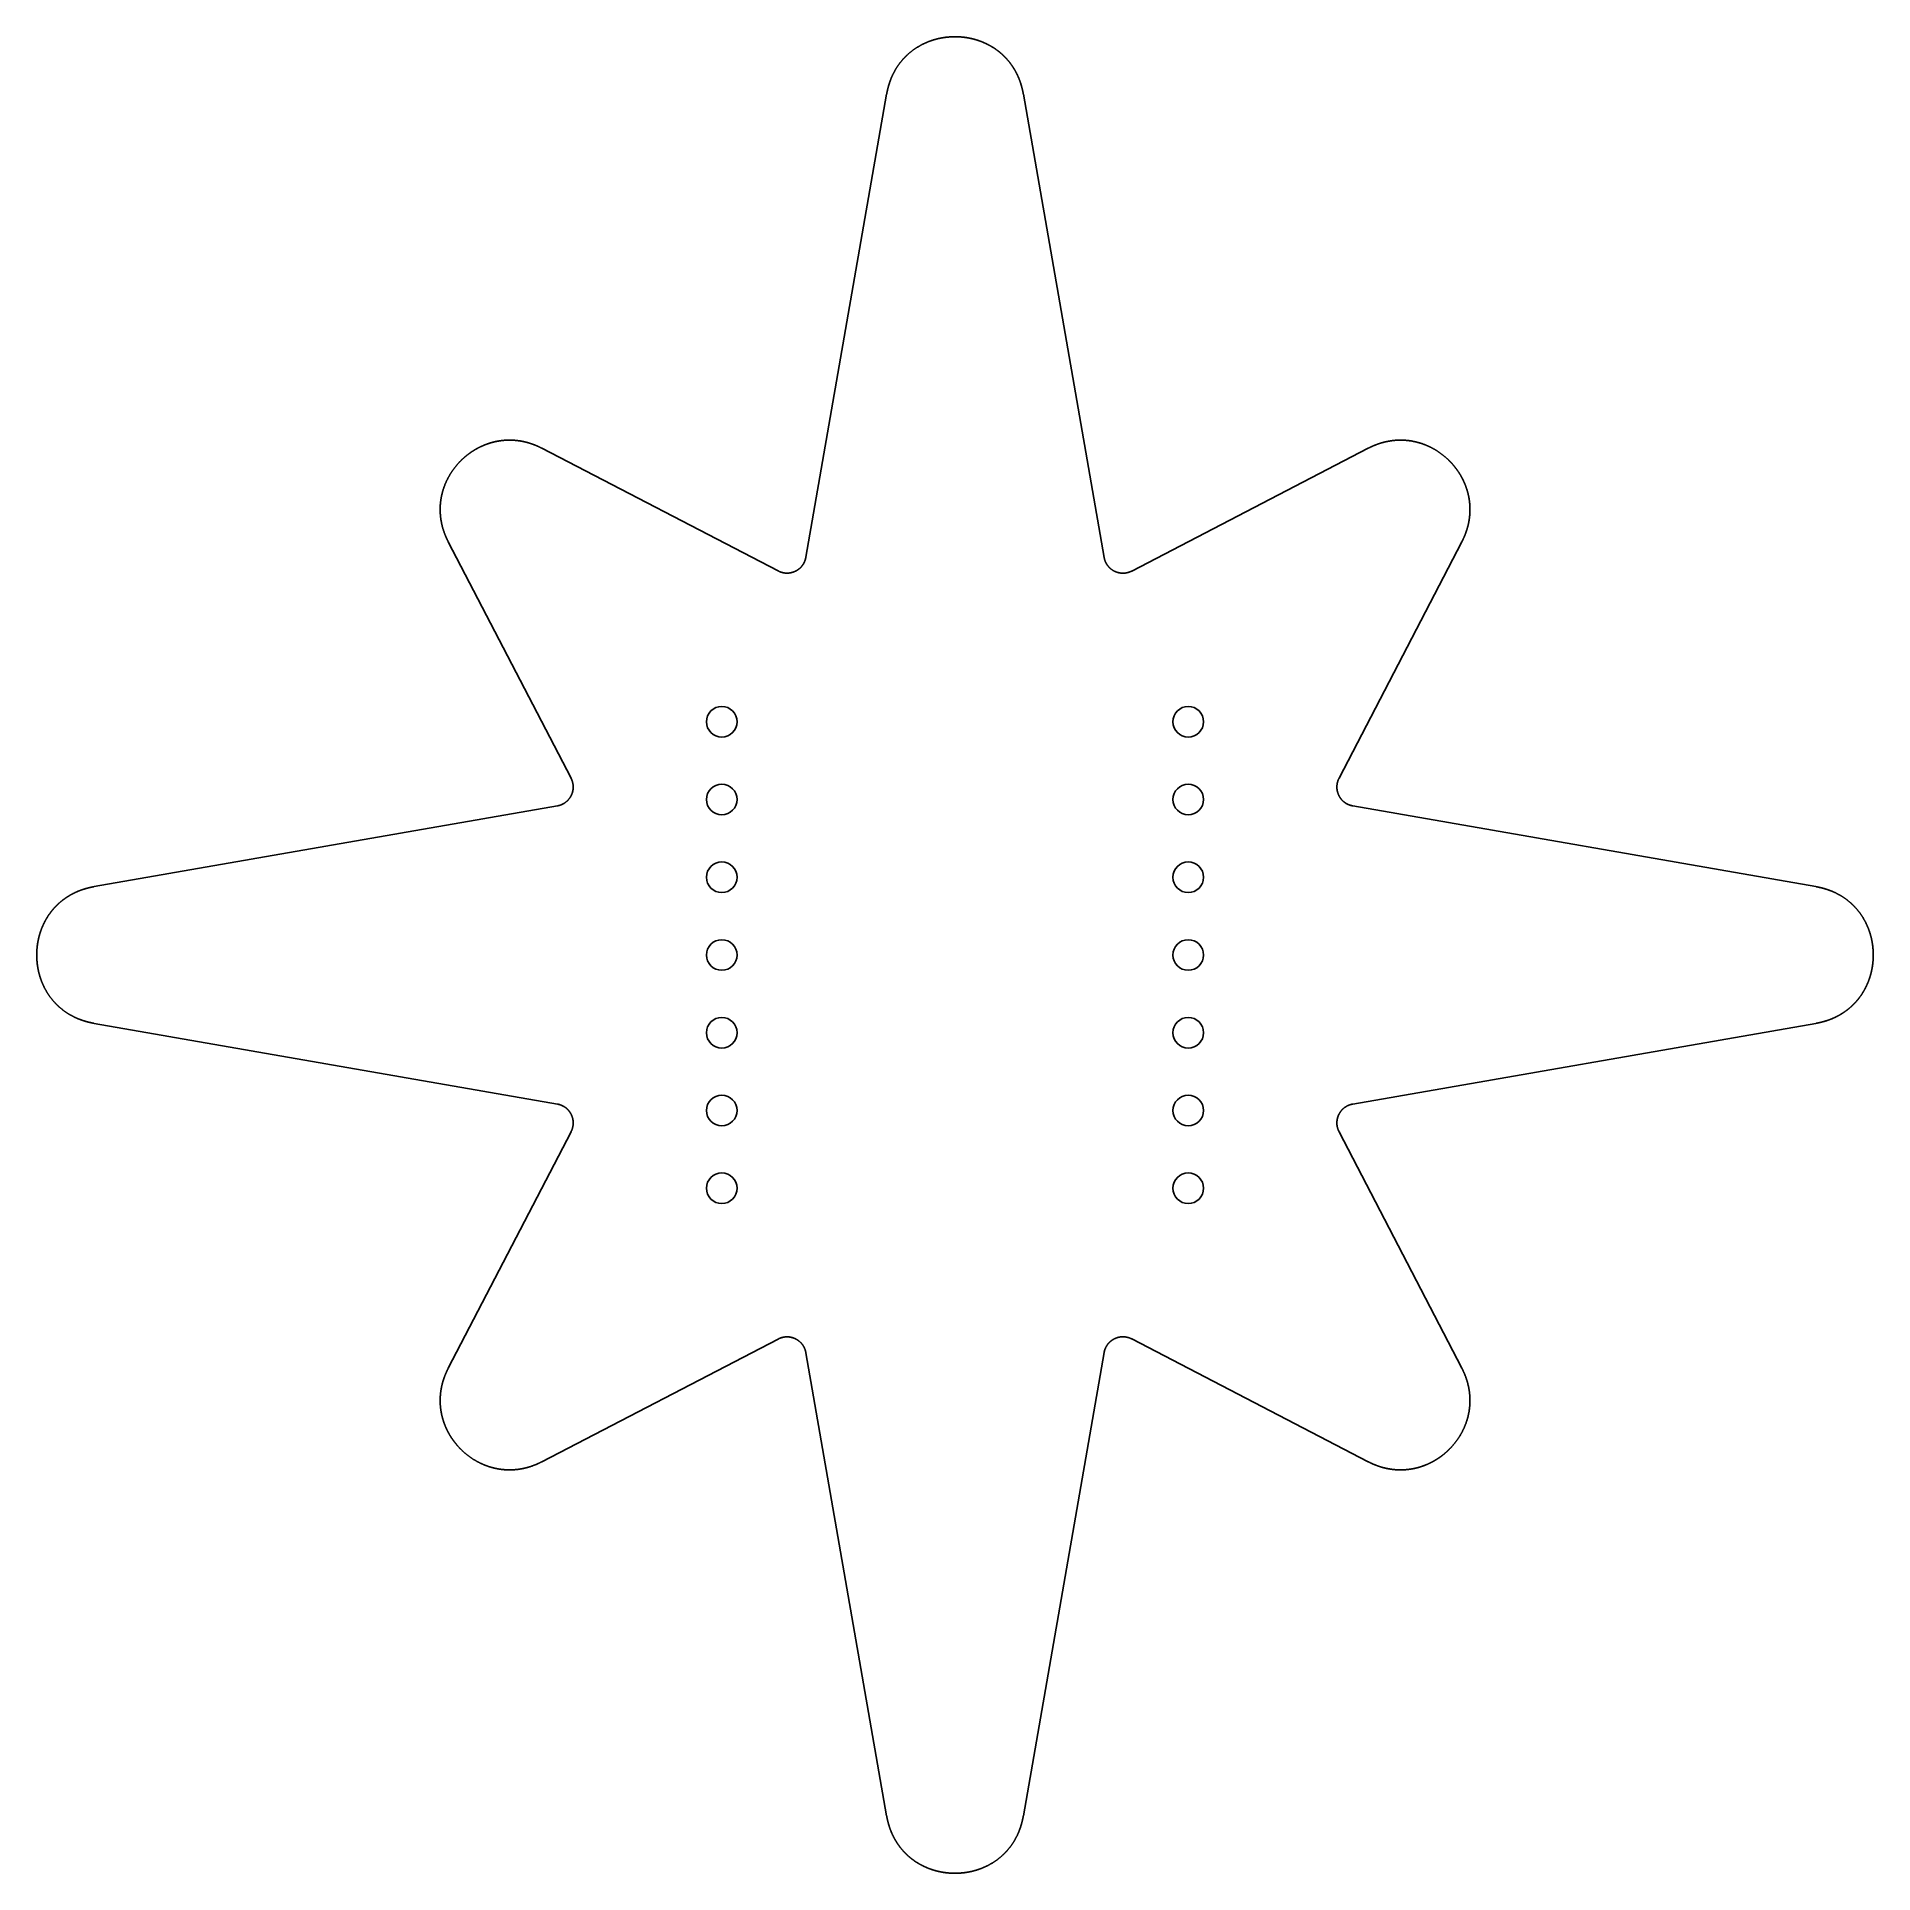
# Model space of a CAD drawing. Header units: millimetres. Extents: x 70 to 130, y -130 to -70.
import ezdxf

# ---------------------------------------------------------------- set-up
doc = ezdxf.new("R2010")
doc.units = ezdxf.units.MM
doc.layers.add('Edge.Cuts', color=254, linetype='CONTINUOUS', true_color=0xd0d2cd)

msp = doc.modelspace()

# ---------------------------------------------------------------- linework, layer by layer
at = {"layer": 'Edge.Cuts', "linetype": 'CONTINUOUS'}
for p, q in [((99.03934, -70.200785), (99.051646, -70.19537)), ((99.051646, -70.19537), (99.063994, -70.190024)), ((99.063994, -70.190024), (99.076383, -70.184748)), ((99.076383, -70.184748), (99.088813, -70.17954)), ((99.088813, -70.17954), (99.101284, -70.174403)), ((99.101284, -70.174403), (99.113796, -70.169335)), ((99.113796, -70.169335), (99.126348, -70.164337)), ((99.126348, -70.164337), (99.138939, -70.159409)), ((99.138939, -70.159409), (99.151569, -70.154552)), ((99.151569, -70.154552), (99.164237, -70.149766)), ((99.164237, -70.149766), (99.176944, -70.145051)), ((99.176944, -70.145051), (99.189688, -70.140408)), ((99.189688, -70.140408), (99.20247, -70.135836)), ((99.20247, -70.135836), (99.215288, -70.131335)), ((99.215288, -70.131335), (99.228143, -70.126907)), ((99.228143, -70.126907), (99.241033, -70.122551)), ((99.241033, -70.122551), (99.253958, -70.118267)), ((99.253958, -70.118267), (99.266918, -70.114057)), ((99.266918, -70.114057), (99.279913, -70.109919)), ((99.279913, -70.109919), (99.292941, -70.105854)), ((99.292941, -70.105854), (99.306002, -70.101863)), ((99.306002, -70.101863), (99.319096, -70.097945)), ((99.319096, -70.097945), (99.332222, -70.094102)), ((99.332222, -70.094102), (99.34538, -70.090332)), ((99.34538, -70.090332), (99.358569, -70.086637)), ((99.358569, -70.086637), (99.371788, -70.083016)), ((99.371788, -70.083016), (99.385037, -70.07947)), ((99.385037, -70.07947), (99.398316, -70.075998)), ((99.398316, -70.075998), (99.411623, -70.072602)), ((99.411623, -70.072602), (99.424959, -70.069282)), ((99.424959, -70.069282), (99.438322, -70.066036)), ((99.438322, -70.066036), (99.451712, -70.062867)), ((99.451712, -70.062867), (99.465129, -70.059773)), ((99.465129, -70.059773), (99.478572, -70.056756)), ((99.478572, -70.056756), (99.49204, -70.053814)), ((99.49204, -70.053814), (99.505533, -70.05095)), ((99.505533, -70.05095), (99.51905, -70.048162)), ((99.51905, -70.048162), (99.53259, -70.04545)), ((99.53259, -70.04545), (99.546154, -70.042816)), ((99.546154, -70.042816), (99.559739, -70.040259)), ((99.559739, -70.040259), (99.573347, -70.037779)), ((99.573347, -70.037779), (99.586975, -70.035376)), ((99.586975, -70.035376), (99.600623, -70.033052)), ((99.600623, -70.033052), (99.614292, -70.030804)), ((99.614292, -70.030804), (99.627979, -70.028635)), ((99.627979, -70.028635), (99.641685, -70.026544)), ((99.641685, -70.026544), (99.655409, -70.024531)), ((99.655409, -70.024531), (99.66915, -70.022597)), ((99.66915, -70.022597), (99.682907, -70.020741)), ((99.682907, -70.020741), (99.696681, -70.018963)), ((99.696681, -70.018963), (99.710469, -70.017264)), ((99.710469, -70.017264), (99.724272, -70.015644)), ((99.724272, -70.015644), (99.738089, -70.014103)), ((99.738089, -70.014103), (99.751919, -70.012641)), ((99.751919, -70.012641), (99.765761, -70.011258)), ((99.765761, -70.011258), (99.779615, -70.009954)), ((99.779615, -70.009954), (99.793481, -70.00873)), ((99.793481, -70.00873), (99.807357, -70.007585)), ((99.807357, -70.007585), (99.821242, -70.006519)), ((99.821242, -70.006519), (99.835137, -70.005533)), ((99.835137, -70.005533), (99.84904, -70.004626)), ((99.84904, -70.004626), (99.862951, -70.0038)), ((99.862951, -70.0038), (99.876868, -70.003052)), ((99.876868, -70.003052), (99.890793, -70.002385)), ((99.890793, -70.002385), (99.904722, -70.001797)), ((99.904722, -70.001797), (99.918657, -70.00129)), ((99.918657, -70.00129), (99.932596, -70.000862)), ((99.932596, -70.000862), (99.946538, -70.000514)), ((99.946538, -70.000514), (99.960483, -70.000246)), ((99.960483, -70.000246), (99.97443, -70.000058)), ((99.97443, -70.000058), (99.988379, -69.99995)), ((99.988379, -69.99995), (100.002328, -69.999922)), ((100.002328, -69.999922), (100.009303, -69.999938)), ((100.009303, -69.999938), (100.016278, -69.999974)), ((100.016278, -69.999974), (100.023252, -70.00003)), ((100.023252, -70.00003), (100.030227, -70.000106)), ((100.030227, -70.000106), (100.0372, -70.000202)), ((100.0372, -70.000202), (100.044174, -70.000318)), ((100.044174, -70.000318), (100.051147, -70.000454)), ((100.051147, -70.000454), (100.058119, -70.00061)), ((100.058119, -70.00061), (100.065091, -70.000786)), ((100.065091, -70.000786), (100.072062, -70.000982)), ((100.072062, -70.000982), (100.079031, -70.001198)), ((100.079031, -70.001198), (100.086001, -70.001434)), ((100.086001, -70.001434), (100.092968, -70.00169)), ((100.092968, -70.00169), (100.099935, -70.001966)), ((100.099935, -70.001966), (100.106901, -70.002262)), ((100.106901, -70.002262), (100.113865, -70.002577)), ((100.113865, -70.002577), (100.120828, -70.002913)), ((100.120828, -70.002913), (100.127789, -70.003269)), ((100.127789, -70.003269), (100.134749, -70.003645)), ((100.134749, -70.003645), (100.141707, -70.00404)), ((100.141707, -70.00404), (100.148664, -70.004456)), ((100.148664, -70.004456), (100.155618, -70.004891)), ((100.155618, -70.004891), (100.162571, -70.005347)), ((100.162571, -70.005347), (100.169522, -70.005822)), ((100.169522, -70.005822), (100.17647, -70.006317)), ((100.17647, -70.006317), (100.183417, -70.006832)), ((100.183417, -70.006832), (100.19036, -70.007367)), ((100.19036, -70.007367), (100.197303, -70.007922)), ((100.197303, -70.007922), (100.204242, -70.008497)), ((100.204242, -70.008497), (100.211179, -70.009092)), ((100.211179, -70.009092), (100.218113, -70.009706)), ((100.218113, -70.009706), (100.225044, -70.01034)), ((100.225044, -70.01034), (100.231973, -70.010995)), ((100.231973, -70.010995), (100.238899, -70.011669)), ((100.238899, -70.011669), (100.245821, -70.012362)), ((100.245821, -70.012362), (100.252742, -70.013076)), ((100.252742, -70.013076), (100.259658, -70.013809)), ((100.259658, -70.013809), (100.266572, -70.014563)), ((100.266572, -70.014563), (100.273482, -70.015335)), ((100.273482, -70.015335), (100.280389, -70.016128)), ((100.280389, -70.016128), (100.287292, -70.016941)), ((100.287292, -70.016941), (100.294193, -70.017773)), ((100.294193, -70.017773), (100.301088, -70.018625)), ((100.301088, -70.018625), (100.307982, -70.019496)), ((100.307982, -70.019496), (100.31487, -70.020387)), ((100.31487, -70.020387), (100.321755, -70.021298)), ((100.321755, -70.021298), (100.328635, -70.022229)), ((100.328635, -70.022229), (100.335513, -70.023179)), ((100.335513, -70.023179), (100.342385, -70.024149)), ((100.342385, -70.024149), (100.349254, -70.025138)), ((100.349254, -70.025138), (100.356118, -70.026147)), ((100.356118, -70.026147), (100.362979, -70.027176)), ((100.362979, -70.027176), (100.369833, -70.028224)), ((100.369833, -70.028224), (100.376685, -70.029292)), ((100.376685, -70.029292), (100.38353, -70.030379)), ((100.38353, -70.030379), (100.390373, -70.031486)), ((100.390373, -70.031486), (100.397209, -70.032612)), ((100.397209, -70.032612), (100.404042, -70.033758)), ((100.404042, -70.033758), (100.410868, -70.034923)), ((100.410868, -70.034923), (100.417691, -70.036108)), ((100.417691, -70.036108), (100.424507, -70.037312)), ((100.424507, -70.037312), (100.431319, -70.038535)), ((100.431319, -70.038535), (100.438125, -70.039778)), ((100.438125, -70.039778), (100.444927, -70.04104)), ((100.444927, -70.04104), (100.451722, -70.042322)), ((100.451722, -70.042322), (100.458513, -70.043623)), ((100.458513, -70.043623), (100.465297, -70.044943)), ((100.465297, -70.044943), (100.472077, -70.046282)), ((100.472077, -70.046282), (100.478849, -70.047641)), ((100.478849, -70.047641), (100.485617, -70.049019)), ((100.485617, -70.049019), (100.492378, -70.050416)), ((100.492378, -70.050416), (100.499135, -70.051833)), ((100.499135, -70.051833), (100.505883, -70.053268)), ((100.505883, -70.053268), (100.512628, -70.054723)), ((100.512628, -70.054723), (100.519364, -70.056197)), ((100.519364, -70.056197), (100.526096, -70.05769)), ((100.526096, -70.05769), (100.53282, -70.059202)), ((100.53282, -70.059202), (100.539539, -70.060733)), ((100.539539, -70.060733), (100.54625, -70.062283)), ((100.54625, -70.062283), (100.552956, -70.063852)), ((100.552956, -70.063852), (100.559654, -70.06544)), ((100.559654, -70.06544), (100.566347, -70.067048)), ((100.566347, -70.067048), (100.573031, -70.068674)), ((100.573031, -70.068674), (100.57971, -70.070319)), ((100.57971, -70.070319), (100.58638, -70.071983)), ((100.58638, -70.071983), (100.593046, -70.073666)), ((100.593046, -70.073666), (100.599702, -70.075367)), ((100.599702, -70.075367), (100.606353, -70.077088)), ((100.606353, -70.077088), (100.612995, -70.078827)), ((100.612995, -70.078827), (100.619631, -70.080585)), ((100.619631, -70.080585), (100.626259, -70.082362)), ((100.626259, -70.082362), (100.632881, -70.084158)), ((100.632881, -70.084158), (100.639493, -70.085972)), ((100.639493, -70.085972), (100.6461, -70.087805)), ((100.6461, -70.087805), (100.652697, -70.089656)), ((100.652697, -70.089656), (100.659288, -70.091527)), ((100.659288, -70.091527), (100.66587, -70.093415)), ((100.66587, -70.093415), (100.672446, -70.095323)), ((100.672446, -70.095323), (100.679011, -70.097248)), ((100.679011, -70.097248), (100.685571, -70.099193)), ((100.685571, -70.099193), (100.692121, -70.101156)), ((100.692121, -70.101156), (100.698665, -70.103137)), ((100.698665, -70.103137), (100.705198, -70.105137)), ((100.705198, -70.105137), (100.711726, -70.107155)), ((100.711726, -70.107155), (100.718242, -70.109192)), ((100.718242, -70.109192), (100.724753, -70.111247)), ((100.724753, -70.111247), (100.731253, -70.11332)), ((100.731253, -70.11332), (100.737747, -70.115412)), ((100.737747, -70.115412), (100.74423, -70.117521)), ((100.74423, -70.117521), (100.750707, -70.119649)), ((100.750707, -70.119649), (100.757172, -70.121795)), ((100.757172, -70.121795), (100.763631, -70.12396)), ((100.763631, -70.12396), (100.770079, -70.126142)), ((100.770079, -70.126142), (100.776521, -70.128343)), ((100.776521, -70.128343), (100.782951, -70.130562)), ((100.782951, -70.130562), (100.789374, -70.132799)), ((100.789374, -70.132799), (100.795786, -70.135053)), ((100.795786, -70.135053), (100.802191, -70.137327)), ((100.802191, -70.137327), (100.808585, -70.139617)), ((100.808585, -70.139617), (100.814972, -70.141926)), ((100.814972, -70.141926), (100.821347, -70.144252)), ((100.821347, -70.144252), (100.827715, -70.146597)), ((100.827715, -70.146597), (100.834071, -70.148959)), ((100.834071, -70.148959), (100.84042, -70.15134)), ((100.84042, -70.15134), (100.846757, -70.153738)), ((100.846757, -70.153738), (100.853088, -70.156154)), ((100.853088, -70.156154), (100.859405, -70.158587)), ((100.859405, -70.158587), (100.865716, -70.161039)), ((100.865716, -70.161039), (100.872014, -70.163507)), ((100.872014, -70.163507), (100.878306, -70.165994)), ((100.878306, -70.165994), (100.884584, -70.168498)), ((100.884584, -70.168498), (100.890855, -70.17102)), ((100.890855, -70.17102), (100.897114, -70.173559)), ((100.897114, -70.173559), (100.903365, -70.176116)), ((100.903365, -70.176116), (100.909603, -70.17869)), ((100.909603, -70.17869), (100.915834, -70.181282)), ((100.915834, -70.181282), (100.922052, -70.183891)), ((100.922052, -70.183891), (100.928263, -70.186518)), ((100.928263, -70.186518), (100.93446, -70.189161)), ((100.93446, -70.189161), (100.94065, -70.191823)), ((100.94065, -70.191823), (100.946826, -70.194501)), ((100.946826, -70.194501), (100.952995, -70.197197)), ((100.952995, -70.197197), (100.95915, -70.199909)), ((100.95915, -70.199909), (100.965298, -70.20264)), ((98.242211, -70.805735), (98.250447, -70.795699)), ((98.250447, -70.795699), (98.258741, -70.785717)), ((98.258741, -70.785717), (98.267096, -70.775788)), ((98.267096, -70.775788), (98.27551, -70.765913)), ((98.27551, -70.765913), (98.283983, -70.756091)), ((98.283983, -70.756091), (98.292515, -70.746323)), ((98.292515, -70.746323), (98.301106, -70.736609)), ((98.301106, -70.736609), (98.309756, -70.726949)), ((98.309756, -70.726949), (98.318465, -70.717343)), ((98.318465, -70.717343), (98.327233, -70.707792)), ((98.327233, -70.707792), (98.336059, -70.698295)), ((98.336059, -70.698295), (98.344944, -70.688852)), ((98.344944, -70.688852), (98.353886, -70.679464)), ((98.353886, -70.679464), (98.362887, -70.670131)), ((98.362887, -70.670131), (98.371946, -70.660853)), ((98.371946, -70.660853), (98.381063, -70.65163)), ((98.381063, -70.65163), (98.390238, -70.642463)), ((98.390238, -70.642463), (98.39947, -70.63335)), ((98.39947, -70.63335), (98.40876, -70.624294)), ((98.40876, -70.624294), (98.418107, -70.615293)), ((98.418107, -70.615293), (98.427511, -70.606348)), ((98.427511, -70.606348), (98.436972, -70.597459)), ((98.436972, -70.597459), (98.44649, -70.588627)), ((98.44649, -70.588627), (98.456064, -70.57985)), ((98.456064, -70.57985), (98.465696, -70.571131)), ((98.465696, -70.571131), (98.475383, -70.562468)), ((98.475383, -70.562468), (98.485127, -70.553862)), ((98.485127, -70.553862), (98.494927, -70.545313)), ((98.494927, -70.545313), (98.504783, -70.536822)), ((98.504783, -70.536822), (98.514694, -70.528388)), ((98.514694, -70.528388), (98.524661, -70.520011)), ((98.524661, -70.520011), (98.534684, -70.511693)), ((98.534684, -70.511693), (98.544761, -70.503433)), ((98.544761, -70.503433), (98.554894, -70.495231)), ((98.554894, -70.495231), (98.565081, -70.487087)), ((98.565081, -70.487087), (98.575323, -70.479002)), ((98.575323, -70.479002), (98.58562, -70.470976)), ((98.58562, -70.470976), (98.59597, -70.463009)), ((98.59597, -70.463009), (98.606375, -70.455101)), ((98.606375, -70.455101), (98.616833, -70.447253)), ((98.616833, -70.447253), (98.627345, -70.439464)), ((98.627345, -70.439464), (98.637911, -70.431736)), ((98.637911, -70.431736), (98.64853, -70.424067)), ((98.64853, -70.424067), (98.659201, -70.416459)), ((98.659201, -70.416459), (98.669926, -70.408912)), ((98.669926, -70.408912), (98.680702, -70.401425)), ((98.680702, -70.401425), (98.691532, -70.394)), ((98.691532, -70.394), (98.702413, -70.386635)), ((98.702413, -70.386635), (98.713346, -70.379332)), ((98.713346, -70.379332), (98.72433, -70.372091)), ((98.72433, -70.372091), (98.735366, -70.364912)), ((98.735366, -70.364912), (98.746452, -70.357795)), ((98.746452, -70.357795), (98.75759, -70.35074)), ((98.75759, -70.35074), (98.768778, -70.343748)), ((98.768778, -70.343748), (98.780016, -70.336819)), ((98.780016, -70.336819), (98.791304, -70.329953)), ((98.791304, -70.329953), (98.802642, -70.32315)), ((98.802642, -70.32315), (98.814029, -70.316411)), ((98.814029, -70.316411), (98.825465, -70.309736)), ((98.825465, -70.309736), (98.83695, -70.303125)), ((98.83695, -70.303125), (98.848483, -70.296578)), ((98.848483, -70.296578), (98.860065, -70.290096)), ((98.860065, -70.290096), (98.871694, -70.283679)), ((98.871694, -70.283679), (98.883371, -70.277327)), ((98.883371, -70.277327), (98.895095, -70.27104)), ((98.895095, -70.27104), (98.906866, -70.264819)), ((98.906866, -70.264819), (98.918684, -70.258663)), ((98.918684, -70.258663), (98.930548, -70.252574)), ((98.930548, -70.252574), (98.942457, -70.246551)), ((98.942457, -70.246551), (98.954412, -70.240594)), ((98.954412, -70.240594), (98.966412, -70.234705)), ((98.966412, -70.234705), (98.978457, -70.228882)), ((98.978457, -70.228882), (98.990547, -70.223127)), ((98.990547, -70.223127), (99.00268, -70.21744)), ((99.00268, -70.21744), (99.014857, -70.21182)), ((99.014857, -70.21182), (99.027077, -70.206268)), ((99.027077, -70.206268), (99.03934, -70.200785)), ((100.965298, -70.20264), (100.971432, -70.205387)), ((100.971432, -70.205387), (100.977559, -70.208152)), ((100.977559, -70.208152), (100.983671, -70.210933)), ((100.983671, -70.210933), (100.989776, -70.213733)), ((100.989776, -70.213733), (100.995867, -70.216548)), ((100.995867, -70.216548), (101.00195, -70.219381)), ((101.00195, -70.219381), (101.00802, -70.22223)), ((101.00802, -70.22223), (101.014081, -70.225098)), ((101.014081, -70.225098), (101.020128, -70.227981)), ((101.020128, -70.227981), (101.026167, -70.230882)), ((101.026167, -70.230882), (101.032192, -70.233799)), ((101.032192, -70.233799), (101.038209, -70.236734)), ((101.038209, -70.236734), (101.044211, -70.239684)), ((101.044211, -70.239684), (101.050206, -70.242652)), ((101.050206, -70.242652), (101.056185, -70.245636)), ((101.056185, -70.245636), (101.062157, -70.248638)), ((101.062157, -70.248638), (101.068114, -70.251655)), ((101.068114, -70.251655), (101.074063, -70.25469)), ((101.074063, -70.25469), (101.079997, -70.257741)), ((101.079997, -70.257741), (101.085923, -70.260809)), ((101.085923, -70.260809), (101.091834, -70.263893)), ((101.091834, -70.263893), (101.097736, -70.266994)), ((101.097736, -70.266994), (101.103624, -70.270111)), ((101.103624, -70.270111), (101.109503, -70.273245)), ((101.109503, -70.273245), (101.115368, -70.276394)), ((101.115368, -70.276394), (101.121223, -70.279562)), ((101.121223, -70.279562), (101.127064, -70.282744)), ((101.127064, -70.282744), (101.132896, -70.285944)), ((101.132896, -70.285944), (101.138712, -70.289158)), ((101.138712, -70.289158), (101.14452, -70.292391)), ((101.14452, -70.292391), (101.150313, -70.295638)), ((101.150313, -70.295638), (101.156097, -70.298903)), ((101.156097, -70.298903), (101.161866, -70.302182)), ((101.161866, -70.302182), (101.167625, -70.305479)), ((101.167625, -70.305479), (101.17337, -70.308791)), ((101.17337, -70.308791), (101.179105, -70.312121)), ((101.179105, -70.312121), (101.184825, -70.315464)), ((101.184825, -70.315464), (101.190536, -70.318826)), ((101.190536, -70.318826), (101.196232, -70.322202)), ((101.196232, -70.322202), (101.201918, -70.325595)), ((101.201918, -70.325595), (101.207589, -70.329003)), ((101.207589, -70.329003), (101.21325, -70.332428)), ((101.21325, -70.332428), (101.218896, -70.335867)), ((101.218896, -70.335867), (101.224532, -70.339324)), ((101.224532, -70.339324), (101.230153, -70.342795)), ((101.230153, -70.342795), (101.235764, -70.346284)), ((101.235764, -70.346284), (101.24136, -70.349786)), ((101.24136, -70.349786), (101.246946, -70.353306)), ((101.246946, -70.353306), (101.252516, -70.35684)), ((101.252516, -70.35684), (101.258077, -70.360392)), ((101.258077, -70.360392), (101.263622, -70.363957)), ((101.263622, -70.363957), (101.269157, -70.367539)), ((101.269157, -70.367539), (101.274677, -70.371136)), ((101.274677, -70.371136), (101.280186, -70.374749)), ((101.280186, -70.374749), (101.28568, -70.378377)), ((101.28568, -70.378377), (101.291164, -70.382021)), ((101.291164, -70.382021), (101.296632, -70.385679)), ((101.296632, -70.385679), (101.302089, -70.389355)), ((101.302089, -70.389355), (101.307531, -70.393044)), ((101.307531, -70.393044), (101.312963, -70.39675)), ((101.312963, -70.39675), (101.318379, -70.40047)), ((101.318379, -70.40047), (101.323785, -70.404207)), ((101.323785, -70.404207), (101.329175, -70.407957)), ((101.329175, -70.407957), (101.334554, -70.411724)), ((101.334554, -70.411724), (101.339917, -70.415505)), ((101.339917, -70.415505), (101.34527, -70.419303)), ((101.34527, -70.419303), (101.350607, -70.423114)), ((101.350607, -70.423114), (101.355934, -70.426942)), ((101.355934, -70.426942), (101.361244, -70.430783)), ((101.361244, -70.430783), (101.366544, -70.434642)), ((101.366544, -70.434642), (101.371828, -70.438513)), ((101.371828, -70.438513), (101.377101, -70.442402)), ((101.377101, -70.442402), (101.382358, -70.446303)), ((101.382358, -70.446303), (101.387605, -70.450221)), ((101.387605, -70.450221), (101.392835, -70.454152)), ((101.392835, -70.454152), (101.398054, -70.458101)), ((101.398054, -70.458101), (101.403258, -70.462062)), ((101.403258, -70.462062), (101.40845, -70.46604)), ((101.40845, -70.46604), (101.413626, -70.470031)), ((101.413626, -70.470031), (101.418791, -70.474038)), ((101.418791, -70.474038), (101.42394, -70.478058)), ((101.42394, -70.478058), (101.429078, -70.482096)), ((101.429078, -70.482096), (101.4342, -70.486145)), ((101.4342, -70.486145), (101.439311, -70.490212)), ((101.439311, -70.490212), (101.444405, -70.494291)), ((101.444405, -70.494291), (101.449488, -70.498387)), ((101.449488, -70.498387), (101.454555, -70.502496)), ((101.454555, -70.502496), (101.45961, -70.506621)), ((101.45961, -70.506621), (101.46465, -70.510758)), ((101.46465, -70.510758), (101.469678, -70.514913)), ((101.469678, -70.514913), (101.474689, -70.519079)), ((101.474689, -70.519079), (101.47969, -70.523263)), ((101.47969, -70.523263), (101.484673, -70.527458)), ((101.484673, -70.527458), (101.489646, -70.531671)), ((101.489646, -70.531671), (101.494602, -70.535895)), ((101.494602, -70.535895), (101.499546, -70.540137)), ((101.499546, -70.540137), (101.504474, -70.54439)), ((101.504474, -70.54439), (101.509391, -70.54866)), ((101.509391, -70.54866), (101.514291, -70.552942)), ((101.514291, -70.552942), (101.519179, -70.55724)), ((101.519179, -70.55724), (101.524051, -70.561551)), ((101.524051, -70.561551), (101.528912, -70.565878)), ((101.528912, -70.565878), (101.533755, -70.570217)), ((101.533755, -70.570217), (101.538587, -70.574573)), ((101.538587, -70.574573), (101.543403, -70.57894)), ((101.543403, -70.57894), (101.548207, -70.583324)), ((101.548207, -70.583324), (101.552994, -70.58772)), ((101.552994, -70.58772), (101.557769, -70.592132)), ((101.557769, -70.592132), (101.562528, -70.596556)), ((101.562528, -70.596556), (101.567274, -70.600997)), ((101.567274, -70.600997), (101.572005, -70.605449)), ((101.572005, -70.605449), (101.576723, -70.609918)), ((101.576723, -70.609918), (101.581424, -70.614398)), ((101.581424, -70.614398), (101.586114, -70.618894)), ((101.586114, -70.618894), (101.590787, -70.623403)), ((101.590787, -70.623403), (101.595448, -70.627927)), ((101.595448, -70.627927), (101.600092, -70.632463)), ((101.600092, -70.632463), (101.604724, -70.637016)), ((101.604724, -70.637016), (101.60934, -70.64158)), ((101.60934, -70.64158), (101.613943, -70.64616)), ((101.613943, -70.64616), (101.618529, -70.650752)), ((101.618529, -70.650752), (101.623104, -70.65536)), ((101.623104, -70.65536), (101.627661, -70.659979)), ((101.627661, -70.659979), (101.632207, -70.664615)), ((101.632207, -70.664615), (101.636735, -70.669262)), ((101.636735, -70.669262), (101.641251, -70.673925)), ((101.641251, -70.673925), (101.645751, -70.678599)), ((101.645751, -70.678599), (101.650238, -70.68329)), ((101.650238, -70.68329), (101.654708, -70.687992)), ((101.654708, -70.687992), (101.659166, -70.69271)), ((101.659166, -70.69271), (101.663607, -70.697439)), ((101.663607, -70.697439), (101.668036, -70.702184)), ((101.668036, -70.702184), (101.672448, -70.706941)), ((101.672448, -70.706941), (101.676847, -70.711713)), ((101.676847, -70.711713), (101.681229, -70.716497)), ((101.681229, -70.716497), (101.685599, -70.721297)), ((101.685599, -70.721297), (101.689952, -70.726108)), ((101.689952, -70.726108), (101.694293, -70.730935)), ((101.694293, -70.730935), (101.698616, -70.735773)), ((101.698616, -70.735773), (101.702927, -70.740627)), ((101.702927, -70.740627), (101.707221, -70.745492)), ((101.707221, -70.745492), (101.711502, -70.750373)), ((101.711502, -70.750373), (101.715767, -70.755265)), ((101.715767, -70.755265), (101.720019, -70.760173)), ((101.720019, -70.760173), (101.724253, -70.765092)), ((101.724253, -70.765092), (101.728475, -70.770027)), ((101.728475, -70.770027), (101.73268, -70.774972)), ((101.73268, -70.774972), (101.736872, -70.779934)), ((101.736872, -70.779934), (101.741048, -70.784907)), ((101.741048, -70.784907), (101.74521, -70.789895)), ((101.74521, -70.789895), (101.749355, -70.794894)), ((101.749355, -70.794894), (101.753488, -70.799909)), ((101.753488, -70.799909), (101.757603, -70.804935)), ((97.89645, -71.405641), (97.898914, -71.399261)), ((97.898914, -71.399261), (97.901396, -71.392891)), ((97.901396, -71.392891), (97.903894, -71.386537)), ((97.903894, -71.386537), (97.906408, -71.380193)), ((97.906408, -71.380193), (97.908938, -71.373864)), ((97.908938, -71.373864), (97.911486, -71.367546)), ((97.911486, -71.367546), (97.914049, -71.361242)), ((97.914049, -71.361242), (97.919225, -71.348672)), ((97.919225, -71.348672), (97.924466, -71.336153)), ((97.924466, -71.336153), (97.929772, -71.323685)), ((97.929772, -71.323685), (97.935144, -71.311269)), ((97.935144, -71.311269), (97.94058, -71.298903)), ((97.94058, -71.298903), (97.946081, -71.286589)), ((97.946081, -71.286589), (97.951647, -71.274326)), ((97.951647, -71.274326), (97.957277, -71.262114)), ((97.957277, -71.262114), (97.962972, -71.249953)), ((97.962972, -71.249953), (97.968731, -71.237843)), ((97.968731, -71.237843), (97.974554, -71.225785)), ((97.974554, -71.225785), (97.980441, -71.213778)), ((97.980441, -71.213778), (97.986392, -71.201821)), ((97.986392, -71.201821), (97.992407, -71.189916)), ((97.992407, -71.189916), (97.998485, -71.178063)), ((97.998485, -71.178063), (98.004627, -71.16626)), ((98.004627, -71.16626), (98.010832, -71.154509)), ((98.010832, -71.154509), (98.017101, -71.142809)), ((98.017101, -71.142809), (98.023433, -71.13116)), ((98.023433, -71.13116), (98.029827, -71.119562)), ((98.029827, -71.119562), (98.036285, -71.108016)), ((98.036285, -71.108016), (98.042806, -71.096521)), ((98.042806, -71.096521), (98.049389, -71.085077)), ((98.049389, -71.085077), (98.056035, -71.073685)), ((98.056035, -71.073685), (98.062744, -71.062344)), ((98.062744, -71.062344), (98.069515, -71.051055)), ((98.069515, -71.051055), (98.076348, -71.039817)), ((98.076348, -71.039817), (98.083243, -71.028631)), ((98.083243, -71.028631), (98.0902, -71.017497)), ((98.0902, -71.017497), (98.09722, -71.006414)), ((98.09722, -71.006414), (98.104301, -70.995382)), ((98.104301, -70.995382), (98.111444, -70.984403)), ((98.111444, -70.984403), (98.118648, -70.973475)), ((98.118648, -70.973475), (98.125914, -70.962599)), ((98.125914, -70.962599), (98.133242, -70.951775)), ((98.133242, -70.951775), (98.14063, -70.941003)), ((98.14063, -70.941003), (98.14808, -70.930283)), ((98.14808, -70.930283), (98.155591, -70.919616)), ((98.155591, -70.919616), (98.163163, -70.909)), ((98.163163, -70.909), (98.170796, -70.898437)), ((98.170796, -70.898437), (98.178489, -70.887926)), ((98.178489, -70.887926), (98.186243, -70.877468)), ((98.186243, -70.877468), (98.194058, -70.867062)), ((98.194058, -70.867062), (98.201933, -70.856708)), ((98.201933, -70.856708), (98.209869, -70.846408)), ((98.209869, -70.846408), (98.217864, -70.83616)), ((98.217864, -70.83616), (98.22592, -70.825965)), ((98.22592, -70.825965), (98.234036, -70.815823)), ((98.234036, -70.815823), (98.242211, -70.805735)), ((101.757603, -70.804935), (101.761706, -70.809977)), ((101.761706, -70.809977), (101.765792, -70.815029)), ((101.765792, -70.815029), (101.769864, -70.820098)), ((101.769864, -70.820098), (101.77392, -70.825177)), ((101.77392, -70.825177), (101.777962, -70.830272)), ((101.777962, -70.830272), (101.781988, -70.835377)), ((101.781988, -70.835377), (101.786, -70.840498)), ((101.786, -70.840498), (101.789995, -70.845631)), ((101.789995, -70.845631), (101.793977, -70.850778)), ((101.793977, -70.850778), (101.797943, -70.855937)), ((101.797943, -70.855937), (101.801895, -70.861111)), ((101.801895, -70.861111), (101.80583, -70.866296)), ((101.80583, -70.866296), (101.809751, -70.871496)), ((101.809751, -70.871496), (101.813656, -70.876707)), ((101.813656, -70.876707), (101.817547, -70.881934)), ((101.817547, -70.881934), (101.821421, -70.887171)), ((101.821421, -70.887171), (101.825282, -70.892424)), ((101.825282, -70.892424), (101.829126, -70.897688)), ((101.829126, -70.897688), (101.832957, -70.902967)), ((101.832957, -70.902967), (101.83677, -70.908257)), ((101.83677, -70.908257), (101.84057, -70.913562)), ((101.84057, -70.913562), (101.844353, -70.918878)), ((101.844353, -70.918878), (101.848123, -70.92421)), ((101.848123, -70.92421), (101.851875, -70.929552)), ((101.851875, -70.929552), (101.855614, -70.934909)), ((101.855614, -70.934909), (101.859335, -70.940278)), ((101.859335, -70.940278), (101.863044, -70.945661)), ((101.863044, -70.945661), (101.866735, -70.951055)), ((101.866735, -70.951055), (101.870412, -70.956465)), ((101.870412, -70.956465), (101.874072, -70.961885)), ((101.874072, -70.961885), (101.877719, -70.967321)), ((101.877719, -70.967321), (101.881349, -70.972767)), ((101.881349, -70.972767), (101.884964, -70.978228)), ((101.884964, -70.978228), (101.888563, -70.9837)), ((101.888563, -70.9837), (101.892148, -70.989188)), ((101.892148, -70.989188), (101.895716, -70.994686)), ((101.895716, -70.994686), (101.89927, -71.000199)), ((101.89927, -71.000199), (101.902807, -71.005723)), ((101.902807, -71.005723), (101.90633, -71.011262)), ((101.90633, -71.011262), (101.909836, -71.016812)), ((101.909836, -71.016812), (101.913328, -71.022377)), ((101.913328, -71.022377), (101.916803, -71.027952)), ((101.916803, -71.027952), (101.920263, -71.033543)), ((101.920263, -71.033543), (101.923707, -71.039144)), ((101.923707, -71.039144), (101.927137, -71.044761)), ((101.927137, -71.044761), (101.930549, -71.050388)), ((101.930549, -71.050388), (101.933948, -71.05603)), ((101.933948, -71.05603), (101.937329, -71.061683)), ((101.937329, -71.061683), (101.940696, -71.067351)), ((101.940696, -71.067351), (101.944047, -71.07303)), ((101.944047, -71.07303), (101.947382, -71.078724)), ((101.947382, -71.078724), (101.950701, -71.084428)), ((101.950701, -71.084428), (101.954006, -71.090147)), ((101.954006, -71.090147), (101.957293, -71.095877)), ((101.957293, -71.095877), (101.960566, -71.101622)), ((101.960566, -71.101622), (101.963822, -71.107378)), ((101.963822, -71.107378), (101.967064, -71.113149)), ((101.967064, -71.113149), (101.970288, -71.11893)), ((101.970288, -71.11893), (101.973498, -71.124726)), ((101.973498, -71.124726), (101.976691, -71.130533)), ((101.976691, -71.130533), (101.97987, -71.136355)), ((101.97987, -71.136355), (101.983031, -71.142188)), ((101.983031, -71.142188), (101.986178, -71.148036)), ((101.986178, -71.148036), (101.989308, -71.153894)), ((101.989308, -71.153894), (101.992423, -71.159767)), ((101.992423, -71.159767), (101.995521, -71.165651)), ((101.995521, -71.165651), (101.998604, -71.17155)), ((101.998604, -71.17155), (102.00167, -71.177459)), ((102.00167, -71.177459), (102.004721, -71.183383)), ((102.004721, -71.183383), (102.007756, -71.189318)), ((102.007756, -71.189318), (102.010775, -71.195268)), ((102.010775, -71.195268), (102.013778, -71.201229)), ((102.013778, -71.201229), (102.016765, -71.207204)), ((102.016765, -71.207204), (102.019736, -71.213191)), ((102.019736, -71.213191), (102.022692, -71.219192)), ((102.022692, -71.219192), (102.02563, -71.225203)), ((102.02563, -71.225203), (102.028554, -71.23123)), ((102.028554, -71.23123), (102.03146, -71.237267)), ((102.03146, -71.237267), (102.034351, -71.24332)), ((102.034351, -71.24332), (102.037226, -71.249383)), ((102.037226, -71.249383), (102.040085, -71.25546)), ((102.040085, -71.25546), (102.042927, -71.261549)), ((102.042927, -71.261549), (102.045754, -71.267652)), ((102.045754, -71.267652), (102.048564, -71.273766)), ((102.048564, -71.273766), (102.051358, -71.279895)), ((102.051358, -71.279895), (102.054136, -71.286034)), ((102.054136, -71.286034), (102.056898, -71.292189)), ((102.056898, -71.292189), (102.059643, -71.298354)), ((102.059643, -71.298354), (102.062373, -71.304534)), ((102.062373, -71.304534), (102.065086, -71.310725)), ((102.065086, -71.310725), (102.067783, -71.31693)), ((102.067783, -71.31693), (102.070463, -71.323146)), ((102.070463, -71.323146), (102.073128, -71.329377)), ((102.073128, -71.329377), (102.075776, -71.335619)), ((102.075776, -71.335619), (102.078408, -71.341876)), ((102.078408, -71.341876), (102.081023, -71.348143)), ((102.081023, -71.348143), (102.083622, -71.354426)), ((102.083622, -71.354426), (102.086204, -71.360719)), ((102.086204, -71.360719), (102.088771, -71.367026)), ((102.088771, -71.367026), (102.09132, -71.373345)), ((102.09132, -71.373345), (102.093854, -71.379678)), ((102.093854, -71.379678), (102.096371, -71.386023)), ((102.096371, -71.386023), (102.098871, -71.392382)), ((102.098871, -71.392382), (102.101355, -71.398752)), ((102.101355, -71.398752), (102.103823, -71.405136)), ((95.127593, -87.007227), (97.767252, -71.877217)), ((97.767252, -71.877217), (97.768532, -71.869937)), ((97.768532, -71.869937), (97.76983, -71.86267)), ((97.76983, -71.86267), (97.771146, -71.855417)), ((97.771146, -71.855417), (97.77248, -71.848177)), ((97.77248, -71.848177), (97.773831, -71.84095)), ((97.773831, -71.84095), (97.775201, -71.833737)), ((97.775201, -71.833737), (97.776588, -71.826536)), ((97.776588, -71.826536), (97.777993, -71.819349)), ((97.777993, -71.819349), (97.779416, -71.812175)), ((97.779416, -71.812175), (97.780857, -71.805015)), ((97.780857, -71.805015), (97.782315, -71.797867)), ((97.782315, -71.797867), (97.783791, -71.790733)), ((97.783791, -71.790733), (97.785285, -71.783611)), ((97.785285, -71.783611), (97.786796, -71.776504)), ((97.786796, -71.776504), (97.788326, -71.769409)), ((97.788326, -71.769409), (97.789872, -71.762328)), ((97.789872, -71.762328), (97.791436, -71.755259)), ((97.791436, -71.755259), (97.793018, -71.748204)), ((97.793018, -71.748204), (97.794618, -71.741161)), ((97.794618, -71.741161), (97.796234, -71.734133)), ((97.796234, -71.734133), (97.797869, -71.727116)), ((97.797869, -71.727116), (97.79952, -71.720114)), ((97.79952, -71.720114), (97.80119, -71.713124)), ((97.80119, -71.713124), (97.802876, -71.706148)), ((97.802876, -71.706148), (97.80458, -71.699184)), ((97.80458, -71.699184), (97.806302, -71.692234)), ((97.806302, -71.692234), (97.80804, -71.685296)), ((97.80804, -71.685296), (97.809796, -71.678372)), ((97.809796, -71.678372), (97.81157, -71.67146)), ((97.81157, -71.67146), (97.81336, -71.664563)), ((97.81336, -71.664563), (97.815168, -71.657677)), ((97.815168, -71.657677), (97.816993, -71.650805)), ((97.816993, -71.650805), (97.818836, -71.643946)), ((97.818836, -71.643946), (97.820695, -71.6371)), ((97.820695, -71.6371), (97.822572, -71.630266)), ((97.822572, -71.630266), (97.824466, -71.623447)), ((97.824466, -71.623447), (97.826377, -71.616639)), ((97.826377, -71.616639), (97.828305, -71.609846)), ((97.828305, -71.609846), (97.83025, -71.603064)), ((97.83025, -71.603064), (97.832212, -71.596297)), ((97.832212, -71.596297), (97.834192, -71.589541)), ((97.834192, -71.589541), (97.836188, -71.582799)), ((97.836188, -71.582799), (97.838202, -71.57607)), ((97.838202, -71.57607), (97.840232, -71.569354)), ((97.840232, -71.569354), (97.842279, -71.56265)), ((97.842279, -71.56265), (97.844343, -71.55596)), ((97.844343, -71.55596), (97.846424, -71.549282)), ((97.846424, -71.549282), (97.848522, -71.542618)), ((97.848522, -71.542618), (97.850637, -71.535966)), ((97.850637, -71.535966), (97.852769, -71.529328)), ((97.852769, -71.529328), (97.854918, -71.522702)), ((97.854918, -71.522702), (97.857083, -71.51609)), ((97.857083, -71.51609), (97.859265, -71.509489)), ((97.859265, -71.509489), (97.861464, -71.502903)), ((97.861464, -71.502903), (97.86368, -71.496328)), ((97.86368, -71.496328), (97.865912, -71.489767)), ((97.865912, -71.489767), (97.868162, -71.483218)), ((97.868162, -71.483218), (97.870427, -71.476684)), ((97.870427, -71.476684), (97.87271, -71.47016)), ((97.87271, -71.47016), (97.875009, -71.463651)), ((97.875009, -71.463651), (97.877325, -71.457153)), ((97.877325, -71.457153), (97.879658, -71.45067)), ((97.879658, -71.45067), (97.882007, -71.444198)), ((97.882007, -71.444198), (97.884373, -71.437741)), ((97.884373, -71.437741), (97.886755, -71.431295)), ((97.886755, -71.431295), (97.889154, -71.424863)), ((97.889154, -71.424863), (97.891569, -71.418442)), ((97.891569, -71.418442), (97.894001, -71.412036)), ((97.894001, -71.412036), (97.89645, -71.405641)), ((102.103823, -71.405136), (102.106274, -71.411532)), ((102.106274, -71.411532), (102.108708, -71.417942)), ((102.108708, -71.417942), (102.111126, -71.424363)), ((102.111126, -71.424363), (102.113528, -71.430799)), ((102.113528, -71.430799), (102.115912, -71.437246)), ((102.115912, -71.437246), (102.118281, -71.443707)), ((102.118281, -71.443707), (102.120632, -71.45018)), ((102.120632, -71.45018), (102.122967, -71.456667)), ((102.122967, -71.456667), (102.125285, -71.463165)), ((102.125285, -71.463165), (102.127587, -71.469678)), ((102.127587, -71.469678), (102.129872, -71.476202)), ((102.129872, -71.476202), (102.13214, -71.482741)), ((102.13214, -71.482741), (102.134392, -71.489291)), ((102.134392, -71.489291), (102.136627, -71.495855)), ((102.136627, -71.495855), (102.138844, -71.50243)), ((102.138844, -71.50243), (102.141046, -71.50902)), ((102.141046, -71.50902), (102.14323, -71.515621)), ((102.14323, -71.515621), (102.145398, -71.522237)), ((102.145398, -71.522237), (102.147548, -71.528864)), ((102.147548, -71.528864), (102.149682, -71.535506)), ((102.149682, -71.535506), (102.151799, -71.542158)), ((102.151799, -71.542158), (102.1539, -71.548826)), ((102.1539, -71.548826), (102.155982, -71.555504)), ((102.155982, -71.555504), (102.158049, -71.562197)), ((102.158049, -71.562197), (102.160098, -71.568902)), ((102.160098, -71.568902), (102.16213, -71.575621)), ((102.16213, -71.575621), (102.164146, -71.582351)), ((102.164146, -71.582351), (102.166144, -71.589096)), ((102.166144, -71.589096), (102.168125, -71.595852)), ((102.168125, -71.595852), (102.170089, -71.602623)), ((102.170089, -71.602623), (102.172036, -71.609405)), ((102.172036, -71.609405), (102.173966, -71.616202)), ((102.173966, -71.616202), (102.175879, -71.62301)), ((102.175879, -71.62301), (102.177775, -71.629833)), ((102.177775, -71.629833), (102.179653, -71.636667)), ((102.179653, -71.636667), (102.181515, -71.643515)), ((102.181515, -71.643515), (102.183359, -71.650375)), ((102.183359, -71.650375), (102.185186, -71.65725)), ((102.185186, -71.65725), (102.186995, -71.664136)), ((102.186995, -71.664136), (102.188788, -71.671037)), ((102.188788, -71.671037), (102.190563, -71.677949)), ((102.190563, -71.677949), (102.192321, -71.684875)), ((102.192321, -71.684875), (102.194061, -71.691814)), ((102.194061, -71.691814), (102.195784, -71.698766)), ((102.195784, -71.698766), (102.197489, -71.705731)), ((102.197489, -71.705731), (102.199178, -71.71271)), ((102.199178, -71.71271), (102.200848, -71.7197)), ((102.200848, -71.7197), (102.202502, -71.726705)), ((102.202502, -71.726705), (102.204138, -71.733722)), ((102.204138, -71.733722), (102.205756, -71.740753)), ((102.205756, -71.740753), (102.207357, -71.747796)), ((102.207357, -71.747796), (102.20894, -71.754853)), ((102.20894, -71.754853), (102.210506, -71.761922)), ((102.210506, -71.761922), (102.212054, -71.769006)), ((102.212054, -71.769006), (102.213584, -71.776102)), ((102.213584, -71.776102), (102.215097, -71.783211)), ((102.215097, -71.783211), (102.216592, -71.790333)), ((102.216592, -71.790333), (102.21807, -71.797469)), ((102.21807, -71.797469), (102.21953, -71.804617)), ((102.21953, -71.804617), (102.220972, -71.81178)), ((102.220972, -71.81178), (102.222396, -71.818954)), ((102.222396, -71.818954), (102.223803, -71.826143)), ((102.223803, -71.826143), (102.225191, -71.833344)), ((102.225191, -71.833344), (102.226562, -71.840559)), ((102.226562, -71.840559), (102.227915, -71.847787)), ((102.227915, -71.847787), (102.22925, -71.855029)), ((102.22925, -71.855029), (102.230567, -71.862283)), ((102.230567, -71.862283), (102.231866, -71.869551)), ((102.231866, -71.869551), (102.233215, -71.877217)), ((102.233215, -71.877217), (104.871626, -87.009098)), ((84.48497, -83.402373), (84.491053, -83.399425)), ((84.491053, -83.399425), (84.497146, -83.396494)), ((84.497146, -83.396494), (84.503243, -83.393583)), ((84.503243, -83.393583), (84.509349, -83.390691)), ((84.509349, -83.390691), (84.515459, -83.387818)), ((84.515459, -83.387818), (84.521579, -83.384963)), ((84.521579, -83.384963), (84.527703, -83.382128)), ((84.527703, -83.382128), (84.533835, -83.379311)), ((84.533835, -83.379311), (84.539972, -83.376514)), ((84.539972, -83.376514), (84.546118, -83.373735)), ((84.546118, -83.373735), (84.552268, -83.370977)), ((84.552268, -83.370977), (84.558427, -83.368236)), ((84.558427, -83.368236), (84.56459, -83.365515)), ((84.56459, -83.365515), (84.570761, -83.362813)), ((84.570761, -83.362813), (84.576936, -83.36013)), ((84.576936, -83.36013), (84.58312, -83.357466)), ((84.58312, -83.357466), (84.589307, -83.354822)), ((84.589307, -83.354822), (84.595503, -83.352196)), ((84.595503, -83.352196), (84.601703, -83.34959)), ((84.601703, -83.34959), (84.60791, -83.347003)), ((84.60791, -83.347003), (84.614122, -83.344436)), ((84.614122, -83.344436), (84.620341, -83.341887)), ((84.620341, -83.341887), (84.626564, -83.339358)), ((84.626564, -83.339358), (84.632795, -83.336847)), ((84.632795, -83.336847), (84.639028, -83.334357)), ((84.639028, -83.334357), (84.645271, -83.331886)), ((84.645271, -83.331886), (84.651516, -83.329434)), ((84.651516, -83.329434), (84.657769, -83.327001)), ((84.657769, -83.327001), (84.664025, -83.324588)), ((84.664025, -83.324588), (84.670288, -83.322194)), ((84.670288, -83.322194), (84.676555, -83.31982)), ((84.676555, -83.31982), (84.682829, -83.317465)), ((84.682829, -83.317465), (84.689106, -83.31513)), ((84.689106, -83.31513), (84.695391, -83.312813)), ((84.695391, -83.312813), (84.701678, -83.310517)), ((84.701678, -83.310517), (84.707973, -83.308239)), ((84.707973, -83.308239), (84.71427, -83.305982)), ((84.71427, -83.305982), (84.720575, -83.303743)), ((84.720575, -83.303743), (84.726882, -83.301525)), ((84.726882, -83.301525), (84.733196, -83.299325)), ((84.733196, -83.299325), (84.739512, -83.297146)), ((84.739512, -83.297146), (84.745836, -83.294986)), ((84.745836, -83.294986), (84.752162, -83.292846)), ((84.752162, -83.292846), (84.758495, -83.290724)), ((84.758495, -83.290724), (84.76483, -83.288624)), ((84.76483, -83.288624), (84.771172, -83.286541)), ((84.771172, -83.286541), (84.777516, -83.28448)), ((84.777516, -83.28448), (84.783867, -83.282437)), ((84.783867, -83.282437), (84.79022, -83.280414)), ((84.79022, -83.280414), (84.796579, -83.278411)), ((84.796579, -83.278411), (84.80294, -83.276427)), ((84.80294, -83.276427), (84.809308, -83.274463)), ((84.809308, -83.274463), (84.815678, -83.272519)), ((84.815678, -83.272519), (84.822054, -83.270594)), ((84.822054, -83.270594), (84.828431, -83.26869)), ((84.828431, -83.26869), (84.834816, -83.266804)), ((84.834816, -83.266804), (84.841201, -83.264939)), ((84.841201, -83.264939), (84.847593, -83.263093)), ((84.847593, -83.263093), (84.853986, -83.261267)), ((84.853986, -83.261267), (84.860386, -83.259461)), ((84.860386, -83.259461), (84.866787, -83.257674)), ((84.866787, -83.257674), (84.873194, -83.255907)), ((84.873194, -83.255907), (84.879602, -83.254161)), ((84.879602, -83.254161), (84.886016, -83.252433)), ((84.886016, -83.252433), (84.892431, -83.250726)), ((84.892431, -83.250726), (84.898853, -83.249038)), ((84.898853, -83.249038), (84.905275, -83.24737)), ((84.905275, -83.24737), (84.911703, -83.245722)), ((84.911703, -83.245722), (84.918132, -83.244094)), ((84.918132, -83.244094), (84.924567, -83.242485)), ((84.924567, -83.242485), (84.931002, -83.240896)), ((84.931002, -83.240896), (84.937444, -83.239327)), ((84.937444, -83.239327), (84.943886, -83.237779)), ((84.943886, -83.237779), (84.950333, -83.236249)), ((84.950333, -83.236249), (84.956781, -83.23474)), ((84.956781, -83.23474), (84.963235, -83.23325)), ((84.963235, -83.23325), (84.969689, -83.231781)), ((84.969689, -83.231781), (84.976149, -83.230331)), ((84.976149, -83.230331), (84.982609, -83.228901)), ((84.982609, -83.228901), (84.989075, -83.22749)), ((84.989075, -83.22749), (84.99554, -83.226101)), ((84.99554, -83.226101), (85.002012, -83.22473)), ((85.002012, -83.22473), (85.008483, -83.22338)), ((85.008483, -83.22338), (85.01496, -83.222049)), ((85.01496, -83.222049), (85.021436, -83.220739)), ((85.021436, -83.220739), (85.027918, -83.219447)), ((85.027918, -83.219447), (85.034399, -83.218177)), ((85.034399, -83.218177), (85.040887, -83.216926)), ((85.040887, -83.216926), (85.047373, -83.215695)), ((85.047373, -83.215695), (85.053865, -83.214483)), ((85.053865, -83.214483), (85.060356, -83.213292)), ((85.060356, -83.213292), (85.066853, -83.212121)), ((85.066853, -83.212121), (85.073349, -83.21097)), ((85.073349, -83.21097), (85.079851, -83.209838)), ((85.079851, -83.209838), (85.086351, -83.208727)), ((85.086351, -83.208727), (85.092857, -83.207635)), ((85.092857, -83.207635), (85.099362, -83.206563)), ((85.099362, -83.206563), (85.105872, -83.205511)), ((85.105872, -83.205511), (85.112381, -83.20448)), ((85.112381, -83.20448), (85.118895, -83.203468)), ((85.118895, -83.203468), (85.125408, -83.202476)), ((85.125408, -83.202476), (85.131927, -83.201504)), ((85.131927, -83.201504), (85.138444, -83.200552)), ((85.138444, -83.200552), (85.144966, -83.19962)), ((85.144966, -83.19962), (85.151486, -83.198708)), ((85.151486, -83.198708), (85.158012, -83.197816)), ((85.158012, -83.197816), (85.164536, -83.196944)), ((85.164536, -83.196944), (85.171066, -83.196091)), ((85.171066, -83.196091), (85.177593, -83.195259)), ((85.177593, -83.195259), (85.184126, -83.194447)), ((85.184126, -83.194447), (85.190657, -83.193655)), ((85.190657, -83.193655), (85.197193, -83.192882)), ((85.197193, -83.192882), (85.203727, -83.19213)), ((85.203727, -83.19213), (85.210266, -83.191397)), ((85.210266, -83.191397), (85.216803, -83.190685)), ((85.216803, -83.190685), (85.223345, -83.189993)), ((85.223345, -83.189993), (85.229885, -83.18932)), ((85.229885, -83.18932), (85.236429, -83.188668)), ((85.236429, -83.188668), (85.242972, -83.188035)), ((85.242972, -83.188035), (85.24952, -83.187423)), ((85.24952, -83.187423), (85.256065, -83.18683)), ((85.256065, -83.18683), (85.262615, -83.186258)), ((85.262615, -83.186258), (85.269163, -83.185705)), ((85.269163, -83.185705), (85.275715, -83.185173)), ((85.275715, -83.185173), (85.282265, -83.18466)), ((85.282265, -83.18466), (85.288819, -83.184168)), ((85.288819, -83.184168), (85.295372, -83.183695)), ((85.295372, -83.183695), (85.301928, -83.183242)), ((85.301928, -83.183242), (85.308483, -83.18281)), ((85.308483, -83.18281), (85.315041, -83.182397)), ((85.315041, -83.182397), (85.321598, -83.182005)), ((85.321598, -83.182005), (85.328158, -83.181632)), ((85.328158, -83.181632), (85.334716, -83.18128)), ((85.334716, -83.18128), (85.341279, -83.180947)), ((85.341279, -83.180947), (85.347839, -83.180635)), ((85.347839, -83.180635), (85.354402, -83.180342)), ((85.354402, -83.180342), (85.360964, -83.180069)), ((85.360964, -83.180069), (85.367529, -83.179817)), ((85.367529, -83.179817), (85.374092, -83.179584)), ((85.374092, -83.179584), (85.380659, -83.179372)), ((85.380659, -83.179372), (85.387223, -83.179179)), ((85.387223, -83.179179), (85.393791, -83.179007)), ((85.393791, -83.179007), (85.400357, -83.178854)), ((85.400357, -83.178854), (85.406926, -83.178722)), ((85.406926, -83.178722), (85.413492, -83.178609)), ((85.413492, -83.178609), (85.420062, -83.178517)), ((85.420062, -83.178517), (85.42663, -83.178444)), ((85.42663, -83.178444), (85.433201, -83.178392)), ((85.433201, -83.178392), (85.43977, -83.17836)), ((85.43977, -83.17836), (85.446342, -83.178347)), ((85.446342, -83.178347), (85.452911, -83.178355)), ((85.452911, -83.178355), (85.459483, -83.178382)), ((85.459483, -83.178382), (85.466053, -83.17843)), ((85.466053, -83.17843), (85.472627, -83.178498)), ((85.472627, -83.178498), (85.479197, -83.178585)), ((85.479197, -83.178585), (85.485771, -83.178693)), ((85.485771, -83.178693), (85.492342, -83.178821)), ((85.492342, -83.178821), (85.498916, -83.178969)), ((85.498916, -83.178969), (85.505487, -83.179136)), ((85.505487, -83.179136), (85.512061, -83.179324)), ((85.512061, -83.179324), (85.518633, -83.179532)), ((85.518633, -83.179532), (85.525208, -83.17976)), ((85.525208, -83.17976), (85.531779, -83.180008)), ((85.531779, -83.180008), (85.538354, -83.180276)), ((85.538354, -83.180276), (85.544926, -83.180564)), ((85.544926, -83.180564), (85.5515, -83.180872)), ((85.5515, -83.180872), (85.558072, -83.1812)), ((85.558072, -83.1812), (85.564646, -83.181548)), ((85.564646, -83.181548), (85.571218, -83.181916)), ((85.571218, -83.181916), (85.577792, -83.182305)), ((85.577792, -83.182305), (85.584363, -83.182713)), ((85.584363, -83.182713), (85.590938, -83.183141)), ((85.590938, -83.183141), (85.597508, -83.18359)), ((85.597508, -83.18359), (85.604082, -83.184058)), ((85.604082, -83.184058), (85.610653, -83.184546)), ((85.610653, -83.184546), (85.617226, -83.185055)), ((85.617226, -83.185055), (85.623796, -83.185584)), ((85.623796, -83.185584), (85.630368, -83.186132)), ((85.630368, -83.186132), (85.636938, -83.186701)), ((85.636938, -83.186701), (85.64351, -83.18729)), ((85.64351, -83.18729), (85.650078, -83.187898)), ((85.650078, -83.187898), (85.65665, -83.188528)), ((85.65665, -83.188528), (85.663217, -83.189176)), ((85.663217, -83.189176), (85.669788, -83.189846)), ((85.669788, -83.189846), (85.676355, -83.190535)), ((85.676355, -83.190535), (85.682924, -83.191244)), ((85.682924, -83.191244), (85.68949, -83.191973)), ((85.68949, -83.191973), (85.696059, -83.192723)), ((85.696059, -83.192723), (85.702624, -83.193492)), ((85.702624, -83.193492), (85.709191, -83.194282)), ((85.709191, -83.194282), (85.715755, -83.195091)), ((85.715755, -83.195091), (85.722321, -83.195921)), ((85.722321, -83.195921), (85.728884, -83.196771)), ((85.728884, -83.196771), (85.735449, -83.197641)), ((85.735449, -83.197641), (85.742011, -83.198531)), ((85.742011, -83.198531), (85.748574, -83.199441)), ((85.748574, -83.199441), (85.755135, -83.200371)), ((85.755135, -83.200371), (85.761697, -83.201322)), ((85.761697, -83.201322), (85.768256, -83.202292)), ((85.768256, -83.202292), (85.774816, -83.203283)), ((85.774816, -83.203283), (85.781374, -83.204294)), ((85.781374, -83.204294), (85.787933, -83.205325)), ((85.787933, -83.205325), (85.794488, -83.206376)), ((85.794488, -83.206376), (85.801046, -83.207447)), ((85.801046, -83.207447), (85.8076, -83.208538)), ((85.8076, -83.208538), (85.814156, -83.20965)), ((85.814156, -83.20965), (85.820708, -83.210782)), ((85.820708, -83.210782), (85.827262, -83.211934)), ((85.827262, -83.211934), (85.833813, -83.213106)), ((85.833813, -83.213106), (85.840365, -83.214298)), ((85.840365, -83.214298), (85.846914, -83.21551)), ((85.846914, -83.21551), (85.853464, -83.216743)), ((85.853464, -83.216743), (85.860011, -83.217995)), ((85.860011, -83.217995), (85.866559, -83.219269)), ((85.866559, -83.219269), (85.873104, -83.220562)), ((85.873104, -83.220562), (85.879651, -83.221875)), ((85.879651, -83.221875), (85.886193, -83.223208)), ((85.886193, -83.223208), (85.892738, -83.224562)), ((85.892738, -83.224562), (85.899278, -83.225936)), ((85.899278, -83.225936), (85.90582, -83.227331)), ((85.90582, -83.227331), (85.912359, -83.228745)), ((85.912359, -83.228745), (85.918898, -83.23018)), ((85.918898, -83.23018), (85.925435, -83.231634)), ((85.925435, -83.231634), (85.931972, -83.23311)), ((85.931972, -83.23311), (85.938506, -83.234605)), ((85.938506, -83.234605), (85.945041, -83.236121)), ((85.945041, -83.236121), (85.951572, -83.237657)), ((85.951572, -83.237657), (85.958105, -83.239213)), ((85.958105, -83.239213), (85.964634, -83.24079)), ((85.964634, -83.24079), (85.971164, -83.242387)), ((85.971164, -83.242387), (85.977691, -83.244004)), ((85.977691, -83.244004), (85.984218, -83.245641)), ((85.984218, -83.245641), (85.990742, -83.247299)), ((85.990742, -83.247299), (85.997267, -83.248977)), ((85.997267, -83.248977), (86.003789, -83.250675)), ((86.003789, -83.250675), (86.010311, -83.252394)), ((86.010311, -83.252394), (86.01683, -83.254133)), ((86.01683, -83.254133), (86.023349, -83.255893)), ((86.023349, -83.255893), (86.029865, -83.257672)), ((86.029865, -83.257672), (86.036382, -83.259473)), ((86.036382, -83.259473), (86.042895, -83.261293)), ((86.042895, -83.261293), (86.049409, -83.263134)), ((86.049409, -83.263134), (86.055919, -83.264995)), ((86.055919, -83.264995), (86.06243, -83.266878)), ((86.06243, -83.266878), (86.068937, -83.268779)), ((86.068937, -83.268779), (86.075446, -83.270702)), ((86.075446, -83.270702), (86.08195, -83.272645)), ((86.08195, -83.272645), (86.088455, -83.274609)), ((86.088455, -83.274609), (86.094956, -83.276592)), ((86.094956, -83.276592), (86.101458, -83.278597)), ((86.101458, -83.278597), (86.107956, -83.280622)), ((86.107956, -83.280622), (86.114455, -83.282667)), ((86.114455, -83.282667), (86.12095, -83.284733)), ((86.12095, -83.284733), (86.127446, -83.286819)), ((86.127446, -83.286819), (86.133938, -83.288926)), ((86.133938, -83.288926), (86.14043, -83.291054)), ((86.14043, -83.291054), (86.146919, -83.293201)), ((86.146919, -83.293201), (86.153408, -83.29537)), ((86.153408, -83.29537), (86.159894, -83.297559)), ((86.159894, -83.297559), (86.166379, -83.299768)), ((86.166379, -83.299768), (86.172861, -83.301998)), ((86.172861, -83.301998), (86.179344, -83.304249)), ((86.179344, -83.304249), (86.185822, -83.30652)), ((86.185822, -83.30652), (86.192301, -83.308813)), ((86.192301, -83.308813), (86.198777, -83.311125)), ((86.198777, -83.311125), (86.205252, -83.313458)), ((86.205252, -83.313458), (86.211724, -83.315812)), ((86.211724, -83.315812), (86.218195, -83.318187)), ((86.218195, -83.318187), (86.224664, -83.320581)), ((86.224664, -83.320581), (86.231132, -83.322997)), ((86.231132, -83.322997), (86.237596, -83.325434)), ((86.237596, -83.325434), (86.244061, -83.327891)), ((86.244061, -83.327891), (86.250522, -83.330369)), ((86.250522, -83.330369), (86.256983, -83.332868)), ((86.256983, -83.332868), (86.26344, -83.335387)), ((86.26344, -83.335387), (86.269897, -83.337927)), ((86.269897, -83.337927), (86.276351, -83.340488)), ((86.276351, -83.340488), (86.282804, -83.34307)), ((86.282804, -83.34307), (86.289254, -83.345672)), ((86.289254, -83.345672), (86.295703, -83.348296)), ((86.295703, -83.348296), (86.302149, -83.35094)), ((86.302149, -83.35094), (86.308595, -83.353605)), ((86.308595, -83.353605), (86.315037, -83.356291)), ((86.315037, -83.356291), (86.321478, -83.358998)), ((86.321478, -83.358998), (86.327916, -83.361725)), ((86.327916, -83.361725), (86.334354, -83.364474)), ((86.334354, -83.364474), (86.340788, -83.367243)), ((86.340788, -83.367243), (86.347222, -83.370034)), ((86.347222, -83.370034), (86.353652, -83.372844)), ((86.353652, -83.372844), (86.360081, -83.375677)), ((86.360081, -83.375677), (86.366507, -83.37853)), ((86.366507, -83.37853), (86.372932, -83.381404)), ((86.372932, -83.381404), (86.379354, -83.384299)), ((86.379354, -83.384299), (86.385775, -83.387216)), ((86.385775, -83.387216), (86.392193, -83.390153)), ((86.392193, -83.390153), (86.39861, -83.393111)), ((86.39861, -83.393111), (86.405023, -83.39609)), ((86.405023, -83.39609), (86.411436, -83.399091)), ((86.411436, -83.399091), (86.417845, -83.402112)), ((113.584752, -83.40258), (113.591158, -83.399557)), ((113.591158, -83.399557), (113.597567, -83.396554)), ((113.597567, -83.396554), (113.603977, -83.393573)), ((113.603977, -83.393573), (113.610391, -83.390613)), ((113.610391, -83.390613), (113.616805, -83.387674)), ((113.616805, -83.387674), (113.623223, -83.384756)), ((113.623223, -83.384756), (113.629641, -83.381859)), ((113.629641, -83.381859), (113.636063, -83.378982)), ((113.636063, -83.378982), (113.642486, -83.376128)), ((113.642486, -83.376128), (113.648912, -83.373293)), ((113.648912, -83.373293), (113.655338, -83.37048)), ((113.655338, -83.37048), (113.661768, -83.367688)), ((113.661768, -83.367688), (113.668199, -83.364917)), ((113.668199, -83.364917), (113.674633, -83.362166)), ((113.674633, -83.362166), (113.681067, -83.359437)), ((113.681067, -83.359437), (113.687505, -83.356727)), ((113.687505, -83.356727), (113.693944, -83.35404)), ((113.693944, -83.35404), (113.700386, -83.351373)), ((113.700386, -83.351373), (113.706828, -83.348727)), ((113.706828, -83.348727), (113.713274, -83.346101)), ((113.713274, -83.346101), (113.71972, -83.343497)), ((113.71972, -83.343497), (113.726169, -83.340913)), ((113.726169, -83.340913), (113.732619, -83.33835)), ((113.732619, -83.33835), (113.739072, -83.335808)), ((113.739072, -83.335808), (113.745526, -83.333286)), ((113.745526, -83.333286), (113.751983, -83.330785)), ((113.751983, -83.330785), (113.75844, -83.328306)), ((113.75844, -83.328306), (113.771361, -83.323408)), ((113.771361, -83.323408), (113.784289, -83.318592)), ((113.784289, -83.318592), (113.797225, -83.31386)), ((113.797225, -83.31386), (113.810167, -83.30921)), ((113.810167, -83.30921), (113.823117, -83.304642)), ((113.823117, -83.304642), (113.836073, -83.300157)), ((113.836073, -83.300157), (113.849036, -83.295754)), ((113.849036, -83.295754), (113.862005, -83.291433)), ((113.862005, -83.291433), (113.87498, -83.287194)), ((113.87498, -83.287194), (113.887962, -83.283037)), ((113.887962, -83.283037), (113.900951, -83.278962)), ((113.900951, -83.278962), (113.913945, -83.274969)), ((113.913945, -83.274969), (113.926945, -83.271057)), ((113.926945, -83.271057), (113.939952, -83.267228)), ((113.939952, -83.267228), (113.952964, -83.26348)), ((113.952964, -83.26348), (113.965981, -83.259813)), ((113.965981, -83.259813), (113.979005, -83.256228)), ((113.979005, -83.256228), (113.992033, -83.252724)), ((113.992033, -83.252724), (114.005067, -83.249301)), ((114.005067, -83.249301), (114.018107, -83.24596)), ((114.018107, -83.24596), (114.031151, -83.2427)), ((114.031151, -83.2427), (114.0442, -83.239521)), ((114.0442, -83.239521), (114.057254, -83.236423)), ((114.057254, -83.236423), (114.070313, -83.233406)), ((114.070313, -83.233406), (114.083377, -83.23047)), ((114.083377, -83.23047), (114.096445, -83.227615)), ((114.096445, -83.227615), (114.109517, -83.22484)), ((114.109517, -83.22484), (114.122594, -83.222147)), ((114.122594, -83.222147), (114.135674, -83.219534)), ((114.135674, -83.219534), (114.148759, -83.217002)), ((114.148759, -83.217002), (114.161847, -83.214551)), ((114.161847, -83.214551), (114.17494, -83.21218)), ((114.17494, -83.21218), (114.188035, -83.209889)), ((114.188035, -83.209889), (114.201134, -83.20768)), ((114.201134, -83.20768), (114.214237, -83.20555)), ((114.214237, -83.20555), (114.227342, -83.203502)), ((114.227342, -83.203502), (114.240451, -83.201533)), ((114.240451, -83.201533), (114.253562, -83.199645)), ((114.253562, -83.199645), (114.266676, -83.197837)), ((114.266676, -83.197837), (114.279792, -83.19611)), ((114.279792, -83.19611), (114.292911, -83.194463)), ((114.292911, -83.194463), (114.306032, -83.192896)), ((114.306032, -83.192896), (114.319155, -83.19141)), ((114.319155, -83.19141), (114.33228, -83.190003)), ((114.33228, -83.190003), (114.345407, -83.188677)), ((114.345407, -83.188677), (114.358535, -83.187431)), ((114.358535, -83.187431), (114.371665, -83.186265)), ((114.371665, -83.186265), (114.384796, -83.185179)), ((114.384796, -83.185179), (114.397928, -83.184173)), ((114.397928, -83.184173), (114.411061, -83.183248)), ((114.411061, -83.183248), (114.424194, -83.182402)), ((114.424194, -83.182402), (114.437328, -83.181637)), ((114.437328, -83.181637), (114.450462, -83.180951)), ((114.450462, -83.180951), (114.463597, -83.180346)), ((114.463597, -83.180346), (114.476731, -83.17982)), ((114.476731, -83.17982), (114.489865, -83.179375)), ((114.489865, -83.179375), (114.502999, -83.17901)), ((114.502999, -83.17901), (114.516132, -83.178724)), ((114.516132, -83.178724), (114.529264, -83.178518)), ((114.529264, -83.178518), (114.542395, -83.178393)), ((114.542395, -83.178393), (114.555525, -83.178347)), ((114.555525, -83.178347), (114.568653, -83.178381)), ((114.568653, -83.178381), (114.58178, -83.178496)), ((114.58178, -83.178496), (114.594904, -83.17869)), ((114.594904, -83.17869), (114.608027, -83.178964)), ((114.608027, -83.178964), (114.621147, -83.179317)), ((114.621147, -83.179317), (114.634264, -83.179751)), ((114.634264, -83.179751), (114.647379, -83.180265)), ((114.647379, -83.180265), (114.660491, -83.180858)), ((114.660491, -83.180858), (114.673599, -83.181532)), ((114.673599, -83.181532), (114.686704, -83.182285)), ((114.686704, -83.182285), (114.699805, -83.183118)), ((114.699805, -83.183118), (114.712902, -83.184031)), ((114.712902, -83.184031), (114.725994, -83.185023)), ((114.725994, -83.185023), (114.739082, -83.186096)), ((114.739082, -83.186096), (114.752166, -83.187248)), ((114.752166, -83.187248), (114.765244, -83.18848)), ((114.765244, -83.18848), (114.778317, -83.189792)), ((114.778317, -83.189792), (114.791384, -83.191184)), ((114.791384, -83.191184), (114.804445, -83.192655)), ((114.804445, -83.192655), (114.8175, -83.194206)), ((114.8175, -83.194206), (114.830549, -83.195837)), ((114.830549, -83.195837), (114.843591, -83.197547)), ((114.843591, -83.197547), (114.856626, -83.199338)), ((114.856626, -83.199338), (114.869653, -83.201208)), ((114.869653, -83.201208), (114.882673, -83.203157)), ((114.882673, -83.203157), (114.895685, -83.205186)), ((114.895685, -83.205186), (114.908689, -83.207295)), ((114.908689, -83.207295), (114.921684, -83.209484)), ((114.921684, -83.209484), (114.93467, -83.211752)), ((114.93467, -83.211752), (114.947647, -83.214099)), ((114.947647, -83.214099), (114.960615, -83.216526)), ((114.960615, -83.216526), (114.973573, -83.219033)), ((114.973573, -83.219033), (114.986521, -83.221619)), ((114.986521, -83.221619), (114.999458, -83.224284)), ((114.999458, -83.224284), (115.012384, -83.227029)), ((115.012384, -83.227029), (115.025299, -83.229853)), ((115.025299, -83.229853), (115.038203, -83.232756)), ((115.038203, -83.232756), (115.051095, -83.235739)), ((115.051095, -83.235739), (115.063974, -83.238801)), ((115.063974, -83.238801), (115.076841, -83.241942)), ((115.076841, -83.241942), (115.089695, -83.245162)), ((115.089695, -83.245162), (115.102536, -83.248462)), ((115.102536, -83.248462), (115.115363, -83.25184)), ((115.115363, -83.25184), (115.128176, -83.255297)), ((115.128176, -83.255297), (115.140975, -83.258833)), ((115.140975, -83.258833), (115.153759, -83.262448)), ((115.153759, -83.262448), (115.166527, -83.266142)), ((115.166527, -83.266142), (115.17928, -83.269915)), ((115.17928, -83.269915), (115.192018, -83.273766)), ((115.192018, -83.273766), (115.204738, -83.277696)), ((115.204738, -83.277696), (115.217442, -83.281704)), ((115.217442, -83.281704), (115.230129, -83.285791)), ((115.230129, -83.285791), (115.242798, -83.289956)), ((115.242798, -83.289956), (115.25545, -83.294199)), ((115.25545, -83.294199), (115.268082, -83.298521)), ((115.268082, -83.298521), (115.280697, -83.30292)), ((115.280697, -83.30292), (115.293291, -83.307398)), ((115.293291, -83.307398), (115.305866, -83.311953)), ((115.305866, -83.311953), (115.318421, -83.316586)), ((115.318421, -83.316586), (115.330956, -83.321297)), ((115.330956, -83.321297), (115.34347, -83.326085)), ((115.34347, -83.326085), (115.355962, -83.330951)), ((115.355962, -83.330951), (115.368432, -83.335894)), ((115.368432, -83.335894), (115.38088, -83.340914)), ((115.38088, -83.340914), (115.393305, -83.346011)), ((115.393305, -83.346011), (115.405707, -83.351185)), ((115.405707, -83.351185), (115.418086, -83.356436)), ((115.418086, -83.356436), (115.43044, -83.361764)), ((115.43044, -83.361764), (115.44277, -83.367168)), ((115.44277, -83.367168), (115.455074, -83.372648)), ((115.455074, -83.372648), (115.467354, -83.378204)), ((115.467354, -83.378204), (115.479607, -83.383837)), ((115.479607, -83.383837), (115.491833, -83.389545)), ((115.491833, -83.389545), (115.504033, -83.395329)), ((115.504033, -83.395329), (115.516206, -83.401189)), ((83.713692, -84.006275), (83.722559, -83.995758)), ((83.722559, -83.995758), (83.731488, -83.985292)), ((83.731488, -83.985292), (83.74048, -83.974875)), ((83.74048, -83.974875), (83.749534, -83.96451)), ((83.749534, -83.96451), (83.758649, -83.954195)), ((83.758649, -83.954195), (83.767826, -83.943932)), ((83.767826, -83.943932), (83.777063, -83.933721)), ((83.777063, -83.933721), (83.78636, -83.923563)), ((83.78636, -83.923563), (83.795717, -83.913458)), ((83.795717, -83.913458), (83.805134, -83.903406)), ((83.805134, -83.903406), (83.81461, -83.893408)), ((83.81461, -83.893408), (83.824144, -83.883465)), ((83.824144, -83.883465), (83.833736, -83.873578)), ((83.833736, -83.873578), (83.843386, -83.863745)), ((83.843386, -83.863745), (83.853093, -83.853969)), ((83.853093, -83.853969), (83.857967, -83.849101)), ((83.857967, -83.849101), (83.862856, -83.844248)), ((83.862856, -83.844248), (83.867759, -83.83941)), ((83.867759, -83.83941), (83.872676, -83.834585)), ((83.872676, -83.834585), (83.877607, -83.829775)), ((83.877607, -83.829775), (83.882552, -83.824979)), ((83.882552, -83.824979), (83.88751, -83.820198)), ((83.88751, -83.820198), (83.892483, -83.815431)), ((83.892483, -83.815431), (83.897469, -83.810679)), ((83.897469, -83.810679), (83.902469, -83.805942)), ((83.902469, -83.805942), (83.907482, -83.801219)), ((83.907482, -83.801219), (83.912509, -83.79651)), ((83.912509, -83.79651), (83.917549, -83.791817)), ((83.917549, -83.791817), (83.922603, -83.787138)), ((83.922603, -83.787138), (83.92767, -83.782475)), ((83.92767, -83.782475), (83.932751, -83.777826)), ((83.932751, -83.777826), (83.937844, -83.773192)), ((83.937844, -83.773192), (83.942952, -83.768573)), ((83.942952, -83.768573), (83.948071, -83.76397)), ((83.948071, -83.76397), (83.953205, -83.759381)), ((83.953205, -83.759381), (83.95835, -83.754808)), ((83.95835, -83.754808), (83.96351, -83.75025)), ((83.96351, -83.75025), (83.968681, -83.745708)), ((83.968681, -83.745708), (83.973866, -83.74118)), ((83.973866, -83.74118), (83.979063, -83.736669)), ((83.979063, -83.736669), (83.984273, -83.732172)), ((83.984273, -83.732172), (83.989496, -83.727692)), ((83.989496, -83.727692), (83.994731, -83.723226)), ((83.994731, -83.723226), (83.999979, -83.718777)), ((83.999979, -83.718777), (84.005239, -83.714343)), ((84.005239, -83.714343), (84.010512, -83.709925)), ((84.010512, -83.709925), (84.015797, -83.705522)), ((84.015797, -83.705522), (84.021094, -83.701136)), ((84.021094, -83.701136), (84.026403, -83.696765)), ((84.026403, -83.696765), (84.031724, -83.69241)), ((84.031724, -83.69241), (84.037058, -83.688071)), ((84.037058, -83.688071), (84.042403, -83.683749)), ((84.042403, -83.683749), (84.047761, -83.679442)), ((84.047761, -83.679442), (84.05313, -83.675151)), ((84.05313, -83.675151), (84.058512, -83.670877)), ((84.058512, -83.670877), (84.063904, -83.666619)), ((84.063904, -83.666619), (84.069309, -83.662377)), ((84.069309, -83.662377), (84.074725, -83.658151)), ((84.074725, -83.658151), (84.080153, -83.653942)), ((84.080153, -83.653942), (84.085592, -83.649749)), ((84.085592, -83.649749), (84.091043, -83.645573)), ((84.091043, -83.645573), (84.096504, -83.641413)), ((84.096504, -83.641413), (84.101978, -83.637269)), ((84.101978, -83.637269), (84.107462, -83.633143)), ((84.107462, -83.633143), (84.112958, -83.629032)), ((84.112958, -83.629032), (84.118464, -83.624939)), ((84.118464, -83.624939), (84.123983, -83.620862)), ((84.123983, -83.620862), (84.129511, -83.616803)), ((84.129511, -83.616803), (84.135051, -83.612759)), ((84.135051, -83.612759), (84.140601, -83.608733)), ((84.140601, -83.608733), (84.146163, -83.604723)), ((84.146163, -83.604723), (84.151735, -83.600731)), ((84.151735, -83.600731), (84.157318, -83.596755)), ((84.157318, -83.596755), (84.162911, -83.592797)), ((84.162911, -83.592797), (84.168515, -83.588855)), ((84.168515, -83.588855), (84.174129, -83.584932)), ((84.174129, -83.584932), (84.179754, -83.581024)), ((84.179754, -83.581024), (84.185389, -83.577134)), ((84.185389, -83.577134), (84.191034, -83.573261)), ((84.191034, -83.573261), (84.196689, -83.569406)), ((84.196689, -83.569406), (84.202356, -83.565567)), ((84.202356, -83.565567), (84.208031, -83.561747)), ((84.208031, -83.561747), (84.213717, -83.557943)), ((84.213717, -83.557943), (84.219412, -83.554157)), ((84.219412, -83.554157), (84.225118, -83.550388)), ((84.225118, -83.550388), (84.230833, -83.546638)), ((84.230833, -83.546638), (84.236559, -83.542904)), ((84.236559, -83.542904), (84.242293, -83.539188)), ((84.242293, -83.539188), (84.248038, -83.535489)), ((84.248038, -83.535489), (84.253791, -83.531809)), ((84.253791, -83.531809), (84.259555, -83.528145)), ((84.259555, -83.528145), (84.265327, -83.524501)), ((84.265327, -83.524501), (84.271111, -83.520873)), ((84.271111, -83.520873), (84.276901, -83.517263)), ((84.276901, -83.517263), (84.282703, -83.513671)), ((84.282703, -83.513671), (84.288512, -83.510097)), ((84.288512, -83.510097), (84.294332, -83.50654)), ((84.294332, -83.50654), (84.300159, -83.503002)), ((84.300159, -83.503002), (84.305997, -83.499482)), ((84.305997, -83.499482), (84.311842, -83.49598)), ((84.311842, -83.49598), (84.317698, -83.492495)), ((84.317698, -83.492495), (84.323561, -83.489029)), ((84.323561, -83.489029), (84.329434, -83.48558)), ((84.329434, -83.48558), (84.335314, -83.482151)), ((84.335314, -83.482151), (84.341205, -83.478738)), ((84.341205, -83.478738), (84.347102, -83.475345)), ((84.347102, -83.475345), (84.353009, -83.471969)), ((84.353009, -83.471969), (84.358924, -83.468612)), ((84.358924, -83.468612), (84.364848, -83.465273)), ((84.364848, -83.465273), (84.370779, -83.461952)), ((84.370779, -83.461952), (84.376719, -83.458649)), ((84.376719, -83.458649), (84.382666, -83.455366)), ((84.382666, -83.455366), (84.388623, -83.4521)), ((84.388623, -83.4521), (84.394587, -83.448853)), ((84.394587, -83.448853), (84.40056, -83.445624)), ((84.40056, -83.445624), (84.406539, -83.442414)), ((84.406539, -83.442414), (84.412528, -83.439222)), ((84.412528, -83.439222), (84.418522, -83.436049)), ((84.418522, -83.436049), (84.424526, -83.432894)), ((84.424526, -83.432894), (84.430536, -83.429758)), ((84.430536, -83.429758), (84.436556, -83.42664)), ((84.436556, -83.42664), (84.442581, -83.423542)), ((84.442581, -83.423542), (84.448616, -83.420461)), ((84.448616, -83.420461), (84.454656, -83.4174)), ((84.454656, -83.4174), (84.460705, -83.414357)), ((84.460705, -83.414357), (84.46676, -83.411333)), ((84.46676, -83.411333), (84.472823, -83.408327)), ((84.472823, -83.408327), (84.478892, -83.405341)), ((84.478892, -83.405341), (84.48497, -83.402373)), ((86.417845, -83.402112), (86.424253, -83.405155)), ((86.424253, -83.405155), (86.430658, -83.408219)), ((86.430658, -83.408219), (86.437062, -83.411304)), ((86.437062, -83.411304), (86.443462, -83.41441)), ((86.443462, -83.41441), (86.449862, -83.417537)), ((86.449862, -83.417537), (86.456258, -83.420685)), ((86.456258, -83.420685), (86.462653, -83.423855)), ((86.462653, -83.423855), (86.469045, -83.427046)), ((86.469045, -83.427046), (86.475435, -83.430258)), ((86.475435, -83.430258), (86.481822, -83.433491)), ((86.481822, -83.433491), (86.488208, -83.436746)), ((86.488208, -83.436746), (86.494591, -83.440022)), ((86.494591, -83.440022), (86.500972, -83.44332)), ((86.500972, -83.44332), (86.501921, -83.443812)), ((86.501921, -83.443812), (94.225668, -87.453823)), ((105.773551, -87.455695), (113.501664, -83.443812)), ((113.501664, -83.443812), (113.508043, -83.440512)), ((113.508043, -83.440512), (113.514422, -83.437235)), ((113.514422, -83.437235), (113.520805, -83.433978)), ((113.520805, -83.433978), (113.527189, -83.430743)), ((113.527189, -83.430743), (113.533577, -83.427529)), ((113.533577, -83.427529), (113.539965, -83.424336)), ((113.539965, -83.424336), (113.546357, -83.421165)), ((113.546357, -83.421165), (113.55275, -83.418015)), ((113.55275, -83.418015), (113.559147, -83.414885)), ((113.559147, -83.414885), (113.565544, -83.411777)), ((113.565544, -83.411777), (113.571945, -83.40869)), ((113.571945, -83.40869), (113.578346, -83.405625)), ((113.578346, -83.405625), (113.584752, -83.40258)), ((115.516206, -83.401189), (115.52835, -83.407124)), ((115.52835, -83.407124), (115.540466, -83.413133)), ((115.540466, -83.413133), (115.552554, -83.419218)), ((115.552554, -83.419218), (115.564612, -83.425378)), ((115.564612, -83.425378), (115.57664, -83.431612)), ((115.57664, -83.431612), (115.588638, -83.437921)), ((115.588638, -83.437921), (115.600605, -83.444304)), ((115.600605, -83.444304), (115.61254, -83.45076)), ((115.61254, -83.45076), (115.624444, -83.45729)), ((115.624444, -83.45729), (115.636316, -83.463894)), ((115.636316, -83.463894), (115.648154, -83.470571)), ((115.648154, -83.470571), (115.65996, -83.477321)), ((115.65996, -83.477321), (115.671731, -83.484144)), ((115.671731, -83.484144), (115.683468, -83.49104)), ((115.683468, -83.49104), (115.695171, -83.498007)), ((115.695171, -83.498007), (115.706838, -83.505047)), ((115.706838, -83.505047), (115.718469, -83.512158)), ((115.718469, -83.512158), (115.730064, -83.519341)), ((115.730064, -83.519341), (115.741621, -83.526596)), ((115.741621, -83.526596), (115.753142, -83.533921)), ((115.753142, -83.533921), (115.764624, -83.541316)), ((115.764624, -83.541316), (115.776069, -83.548782)), ((115.776069, -83.548782), (115.787474, -83.556319)), ((115.787474, -83.556319), (115.798839, -83.563925)), ((115.798839, -83.563925), (115.810165, -83.5716)), ((115.810165, -83.5716), (115.82145, -83.579345)), ((115.82145, -83.579345), (115.832694, -83.587158)), ((115.832694, -83.587158), (115.843897, -83.59504)), ((115.843897, -83.59504), (115.855058, -83.602991)), ((115.855058, -83.602991), (115.866176, -83.611009)), ((115.866176, -83.611009), (115.877251, -83.619094)), ((115.877251, -83.619094), (115.888282, -83.627247)), ((115.888282, -83.627247), (115.899269, -83.635467)), ((115.899269, -83.635467), (115.910212, -83.643753)), ((115.910212, -83.643753), (115.921109, -83.652106)), ((115.921109, -83.652106), (115.931961, -83.660524)), ((115.931961, -83.660524), (115.942767, -83.669007)), ((115.942767, -83.669007), (115.953526, -83.677556)), ((115.953526, -83.677556), (115.964238, -83.686169)), ((115.964238, -83.686169), (115.974902, -83.694847)), ((115.974902, -83.694847), (115.985518, -83.703588)), ((115.985518, -83.703588), (115.996085, -83.712393)), ((115.996085, -83.712393), (116.006603, -83.721262)), ((116.006603, -83.721262), (116.017072, -83.730192)), ((116.017072, -83.730192), (116.02749, -83.739186)), ((116.02749, -83.739186), (116.037857, -83.748241)), ((116.037857, -83.748241), (116.048174, -83.757357)), ((116.048174, -83.757357), (116.058438, -83.766535)), ((116.058438, -83.766535), (116.068651, -83.775773)), ((116.068651, -83.775773), (116.078811, -83.785072)), ((116.078811, -83.785072), (116.088917, -83.79443)), ((116.088917, -83.79443), (116.09897, -83.803848)), ((116.09897, -83.803848), (116.108969, -83.813325)), ((116.108969, -83.813325), (116.118913, -83.82286)), ((116.118913, -83.82286), (116.128803, -83.832453)), ((116.128803, -83.832453), (116.138637, -83.842104)), ((116.138637, -83.842104), (116.148414, -83.851812)), ((116.148414, -83.851812), (116.153282, -83.856687)), ((116.153282, -83.856687), (116.158136, -83.861577)), ((116.158136, -83.861577), (116.162975, -83.86648)), ((116.162975, -83.86648), (116.1678, -83.871397)), ((116.1678, -83.871397), (116.172611, -83.876329)), ((116.172611, -83.876329), (116.177407, -83.881274)), ((116.177407, -83.881274), (116.182189, -83.886233)), ((116.182189, -83.886233), (116.186956, -83.891206)), ((116.186956, -83.891206), (116.191709, -83.896192)), ((116.191709, -83.896192), (116.196447, -83.901193)), ((116.196447, -83.901193), (116.201171, -83.906206)), ((116.201171, -83.906206), (116.205879, -83.911234)), ((116.205879, -83.911234), (116.210573, -83.916274)), ((116.210573, -83.916274), (116.215252, -83.921329)), ((116.215252, -83.921329), (116.219917, -83.926396)), ((116.219917, -83.926396), (116.224566, -83.931477)), ((116.224566, -83.931477), (116.2292, -83.936571)), ((116.2292, -83.936571), (116.233819, -83.941678)), ((116.233819, -83.941678), (116.238423, -83.946798)), ((116.238423, -83.946798), (116.243012, -83.951932)), ((116.243012, -83.951932), (116.247586, -83.957078)), ((116.247586, -83.957078), (116.252144, -83.962237)), ((116.252144, -83.962237), (116.256687, -83.967409)), ((116.256687, -83.967409), (116.261215, -83.972594)), ((116.261215, -83.972594), (116.265727, -83.977792)), ((116.265727, -83.977792), (116.270224, -83.983002)), ((116.270224, -83.983002), (116.274705, -83.988225)), ((116.274705, -83.988225), (116.279171, -83.993461)), ((116.279171, -83.993461), (116.283621, -83.998709)), ((116.283621, -83.998709), (116.288055, -84.003969)), ((83.347416, -84.608917), (83.352588, -84.596518)), ((83.352588, -84.596518), (83.357836, -84.584143)), ((83.357836, -84.584143), (83.363161, -84.571792)), ((83.363161, -84.571792), (83.368563, -84.559466)), ((83.368563, -84.559466), (83.374041, -84.547164)), ((83.374041, -84.547164), (83.379595, -84.534889)), ((83.379595, -84.534889), (83.385225, -84.522639)), ((83.385225, -84.522639), (83.390931, -84.510415)), ((83.390931, -84.510415), (83.396713, -84.498218)), ((83.396713, -84.498218), (83.40257, -84.486049)), ((83.40257, -84.486049), (83.408502, -84.473908)), ((83.408502, -84.473908), (83.41451, -84.461795)), ((83.41451, -84.461795), (83.420593, -84.44971)), ((83.420593, -84.44971), (83.42675, -84.437655)), ((83.42675, -84.437655), (83.432982, -84.42563)), ((83.432982, -84.42563), (83.439288, -84.413636)), ((83.439288, -84.413636), (83.445669, -84.401672)), ((83.445669, -84.401672), (83.452123, -84.389739)), ((83.452123, -84.389739), (83.458651, -84.377838)), ((83.458651, -84.377838), (83.465253, -84.365969)), ((83.465253, -84.365969), (83.471928, -84.354133)), ((83.471928, -84.354133), (83.478676, -84.342331)), ((83.478676, -84.342331), (83.485496, -84.330562)), ((83.485496, -84.330562), (83.49239, -84.318828)), ((83.49239, -84.318828), (83.499355, -84.307128)), ((83.499355, -84.307128), (83.506393, -84.295464)), ((83.506393, -84.295464), (83.513502, -84.283835)), ((83.513502, -84.283835), (83.520683, -84.272243)), ((83.520683, -84.272243), (83.527935, -84.260688)), ((83.527935, -84.260688), (83.535258, -84.24917)), ((83.535258, -84.24917), (83.542652, -84.23769)), ((83.542652, -84.23769), (83.550116, -84.226249)), ((83.550116, -84.226249), (83.55765, -84.214846)), ((83.55765, -84.214846), (83.565254, -84.203483)), ((83.565254, -84.203483), (83.572928, -84.192159)), ((83.572928, -84.192159), (83.580671, -84.180877)), ((83.580671, -84.180877), (83.588482, -84.169635)), ((83.588482, -84.169635), (83.596362, -84.158434)), ((83.596362, -84.158434), (83.604311, -84.147276)), ((83.604311, -84.147276), (83.612327, -84.13616)), ((83.612327, -84.13616), (83.620411, -84.125087)), ((83.620411, -84.125087), (83.628562, -84.114058)), ((83.628562, -84.114058), (83.63678, -84.103073)), ((83.63678, -84.103073), (83.645065, -84.092133)), ((83.645065, -84.092133), (83.653415, -84.081237)), ((83.653415, -84.081237), (83.661832, -84.070387)), ((83.661832, -84.070387), (83.670314, -84.059584)), ((83.670314, -84.059584), (83.678861, -84.048827)), ((83.678861, -84.048827), (83.687473, -84.038117)), ((83.687473, -84.038117), (83.696149, -84.027454)), ((83.696149, -84.027454), (83.704889, -84.01684)), ((83.704889, -84.01684), (83.713692, -84.006275)), ((116.288055, -84.003969), (116.292474, -84.009242)), ((116.292474, -84.009242), (116.296877, -84.014527)), ((116.296877, -84.014527), (116.301263, -84.019824)), ((116.301263, -84.019824), (116.305635, -84.025134)), ((116.305635, -84.025134), (116.309989, -84.030455)), ((116.309989, -84.030455), (116.314329, -84.035789)), ((116.314329, -84.035789), (116.318652, -84.041134)), ((116.318652, -84.041134), (116.322959, -84.046492)), ((116.322959, -84.046492), (116.32725, -84.051861)), ((116.32725, -84.051861), (116.331525, -84.057243)), ((116.331525, -84.057243), (116.335783, -84.062636)), ((116.335783, -84.062636), (116.340025, -84.068041)), ((116.340025, -84.068041), (116.344251, -84.073456)), ((116.344251, -84.073456), (116.348461, -84.078885)), ((116.348461, -84.078885), (116.352653, -84.084323)), ((116.352653, -84.084323), (116.35683, -84.089775)), ((116.35683, -84.089775), (116.36099, -84.095236)), ((116.36099, -84.095236), (116.365134, -84.10071)), ((116.365134, -84.10071), (116.369261, -84.106194)), ((116.369261, -84.106194), (116.373371, -84.11169)), ((116.373371, -84.11169), (116.377465, -84.117197)), ((116.377465, -84.117197), (116.381542, -84.122715)), ((116.381542, -84.122715), (116.385602, -84.128243)), ((116.385602, -84.128243), (116.389646, -84.133783)), ((116.389646, -84.133783), (116.393672, -84.139333)), ((116.393672, -84.139333), (116.397682, -84.144895)), ((116.397682, -84.144895), (116.401674, -84.150467)), ((116.401674, -84.150467), (116.40565, -84.15605)), ((116.40565, -84.15605), (116.409608, -84.161643)), ((116.409608, -84.161643), (116.41355, -84.167247)), ((116.41355, -84.167247), (116.417474, -84.172861)), ((116.417474, -84.172861), (116.421382, -84.178486)), ((116.421382, -84.178486), (116.425272, -84.18412)), ((116.425272, -84.18412), (116.429145, -84.189766)), ((116.429145, -84.189766), (116.433, -84.195421)), ((116.433, -84.195421), (116.436839, -84.201087)), ((116.436839, -84.201087), (116.44066, -84.206762)), ((116.44066, -84.206762), (116.444464, -84.212448)), ((116.444464, -84.212448), (116.448249, -84.218143)), ((116.448249, -84.218143), (116.452018, -84.223849)), ((116.452018, -84.223849), (116.455769, -84.229563)), ((116.455769, -84.229563), (116.459503, -84.235289)), ((116.459503, -84.235289), (116.463219, -84.241023)), ((116.463219, -84.241023), (116.466918, -84.246768)), ((116.466918, -84.246768), (116.470598, -84.252521)), ((116.470598, -84.252521), (116.474262, -84.258285)), ((116.474262, -84.258285), (116.477907, -84.264057)), ((116.477907, -84.264057), (116.481535, -84.269839)), ((116.481535, -84.269839), (116.485144, -84.27563)), ((116.485144, -84.27563), (116.488737, -84.281431)), ((116.488737, -84.281431), (116.49231, -84.28724)), ((116.49231, -84.28724), (116.495867, -84.29306)), ((116.495867, -84.29306), (116.499405, -84.298887)), ((116.499405, -84.298887), (116.502926, -84.304724)), ((116.502926, -84.304724), (116.506428, -84.310569)), ((116.506428, -84.310569), (116.509913, -84.316425)), ((116.509913, -84.316425), (116.513378, -84.322287)), ((116.513378, -84.322287), (116.516827, -84.32816)), ((116.516827, -84.32816), (116.520257, -84.33404)), ((116.520257, -84.33404), (116.523669, -84.33993)), ((116.523669, -84.33993), (116.527062, -84.345827)), ((116.527062, -84.345827), (116.530438, -84.351734)), ((116.530438, -84.351734), (116.533795, -84.357648)), ((116.533795, -84.357648), (116.537135, -84.363572)), ((116.537135, -84.363572), (116.540455, -84.369502)), ((116.540455, -84.369502), (116.543758, -84.375442)), ((116.543758, -84.375442), (116.547041, -84.381389)), ((116.547041, -84.381389), (116.550307, -84.387346)), ((116.550307, -84.387346), (116.553554, -84.393308)), ((116.553554, -84.393308), (116.556783, -84.399281)), ((116.556783, -84.399281), (116.559993, -84.40526)), ((116.559993, -84.40526), (116.563185, -84.411248)), ((116.563185, -84.411248), (116.566358, -84.417242)), ((116.566358, -84.417242), (116.569513, -84.423246)), ((116.569513, -84.423246), (116.572648, -84.429255)), ((116.572648, -84.429255), (116.575766, -84.435275)), ((116.575766, -84.435275), (116.578865, -84.441299)), ((116.578865, -84.441299), (116.581945, -84.447333)), ((116.581945, -84.447333), (116.585006, -84.453373)), ((116.585006, -84.453373), (116.588049, -84.459422)), ((116.588049, -84.459422), (116.591073, -84.465476)), ((116.591073, -84.465476), (116.594078, -84.471539)), ((116.594078, -84.471539), (116.597064, -84.477607)), ((116.597064, -84.477607), (116.600032, -84.483685)), ((116.600032, -84.483685), (116.602981, -84.489767)), ((116.602981, -84.489767), (116.605911, -84.495859)), ((116.605911, -84.495859), (116.608822, -84.501955)), ((116.608822, -84.501955), (116.611714, -84.508061)), ((116.611714, -84.508061), (116.614587, -84.514171)), ((116.614587, -84.514171), (116.617442, -84.52029)), ((116.617442, -84.52029), (116.620276, -84.526413)), ((116.620276, -84.526413), (116.623093, -84.532545)), ((116.623093, -84.532545), (116.62589, -84.538682)), ((116.62589, -84.538682), (116.628668, -84.544827)), ((116.628668, -84.544827), (116.631427, -84.550976)), ((116.631427, -84.550976), (116.634168, -84.557134)), ((116.634168, -84.557134), (116.636888, -84.563296)), ((116.636888, -84.563296), (116.63959, -84.569467)), ((116.63959, -84.569467), (116.642273, -84.575641)), ((116.642273, -84.575641), (116.644937, -84.581825)), ((116.644937, -84.581825), (116.647581, -84.588011)), ((116.647581, -84.588011), (116.650206, -84.594206)), ((116.650206, -84.594206), (116.652812, -84.600405)), ((83.192706, -85.210668), (83.194175, -85.197611)), ((83.194175, -85.197611), (83.195724, -85.184559)), ((83.195724, -85.184559), (83.197352, -85.171514)), ((83.197352, -85.171514), (83.19906, -85.158476)), ((83.19906, -85.158476), (83.200848, -85.145445)), ((83.200848, -85.145445), (83.202715, -85.132421)), ((83.202715, -85.132421), (83.204662, -85.119405)), ((83.204662, -85.119405), (83.206689, -85.106397)), ((83.206689, -85.106397), (83.208795, -85.093397)), ((83.208795, -85.093397), (83.210981, -85.080405)), ((83.210981, -85.080405), (83.213246, -85.067423)), ((83.213246, -85.067423), (83.215591, -85.054449)), ((83.215591, -85.054449), (83.218016, -85.041485)), ((83.218016, -85.041485), (83.22052, -85.028531)), ((83.22052, -85.028531), (83.223103, -85.015587)), ((83.223103, -85.015587), (83.225766, -85.002654)), ((83.225766, -85.002654), (83.228508, -84.989731)), ((83.228508, -84.989731), (83.23133, -84.976819)), ((83.23133, -84.976819), (83.234231, -84.96392)), ((83.234231, -84.96392), (83.237211, -84.951031)), ((83.237211, -84.951031), (83.240271, -84.938156)), ((83.240271, -84.938156), (83.243409, -84.925292)), ((83.243409, -84.925292), (83.246627, -84.912442)), ((83.246627, -84.912442), (83.249924, -84.899605)), ((83.249924, -84.899605), (83.253299, -84.886781)), ((83.253299, -84.886781), (83.256754, -84.873972)), ((83.256754, -84.873972), (83.260288, -84.861177)), ((83.260288, -84.861177), (83.263901, -84.848397)), ((83.263901, -84.848397), (83.267592, -84.835632)), ((83.267592, -84.835632), (83.271362, -84.822882)), ((83.271362, -84.822882), (83.275211, -84.810149)), ((83.275211, -84.810149), (83.279138, -84.797432)), ((83.279138, -84.797432), (83.283144, -84.784731)), ((83.283144, -84.784731), (83.287228, -84.772048)), ((83.287228, -84.772048), (83.291391, -84.759382)), ((83.291391, -84.759382), (83.295631, -84.746735)), ((83.295631, -84.746735), (83.29995, -84.734105)), ((83.29995, -84.734105), (83.304347, -84.721495)), ((83.304347, -84.721495), (83.308822, -84.708904)), ((83.308822, -84.708904), (83.313375, -84.696332)), ((83.313375, -84.696332), (83.318006, -84.68378)), ((83.318006, -84.68378), (83.322714, -84.671249)), ((83.322714, -84.671249), (83.3275, -84.658739)), ((83.3275, -84.658739), (83.332363, -84.64625)), ((83.332363, -84.64625), (83.337304, -84.633784)), ((83.337304, -84.633784), (83.342321, -84.621339)), ((83.342321, -84.621339), (83.347416, -84.608917)), ((116.652812, -84.600405), (116.655399, -84.606612)), ((116.655399, -84.606612), (116.657966, -84.612822)), ((116.657966, -84.612822), (116.660515, -84.619041)), ((116.660515, -84.619041), (116.663043, -84.625263)), ((116.663043, -84.625263), (116.665554, -84.631493)), ((116.665554, -84.631493), (116.668043, -84.637726)), ((116.668043, -84.637726), (116.670515, -84.643968)), ((116.670515, -84.643968), (116.672966, -84.650212)), ((116.672966, -84.650212), (116.675399, -84.656464)), ((116.675399, -84.656464), (116.677811, -84.66272)), ((116.677811, -84.66272), (116.680206, -84.668983)), ((116.680206, -84.668983), (116.682579, -84.675248)), ((116.682579, -84.675248), (116.684935, -84.681522)), ((116.684935, -84.681522), (116.687269, -84.687798)), ((116.687269, -84.687798), (116.689586, -84.694082)), ((116.689586, -84.694082), (116.691882, -84.700368)), ((116.691882, -84.700368), (116.694159, -84.706662)), ((116.694159, -84.706662), (116.696416, -84.712959)), ((116.696416, -84.712959), (116.698654, -84.719263)), ((116.698654, -84.719263), (116.700872, -84.725569)), ((116.700872, -84.725569), (116.703072, -84.731882)), ((116.703072, -84.731882), (116.705251, -84.738198)), ((116.705251, -84.738198), (116.707411, -84.744521)), ((116.707411, -84.744521), (116.709551, -84.750846)), ((116.709551, -84.750846), (116.711672, -84.757178)), ((116.711672, -84.757178), (116.713772, -84.763512)), ((116.713772, -84.763512), (116.715854, -84.769853)), ((116.715854, -84.769853), (116.717916, -84.776196)), ((116.717916, -84.776196), (116.719958, -84.782546)), ((116.719958, -84.782546), (116.721981, -84.788898)), ((116.721981, -84.788898), (116.723984, -84.795257)), ((116.723984, -84.795257), (116.725967, -84.801617)), ((116.725967, -84.801617), (116.727931, -84.807984)), ((116.727931, -84.807984), (116.729874, -84.814352)), ((116.729874, -84.814352), (116.731799, -84.820728)), ((116.731799, -84.820728), (116.733703, -84.827104)), ((116.733703, -84.827104), (116.735589, -84.833488)), ((116.735589, -84.833488), (116.737453, -84.839872)), ((116.737453, -84.839872), (116.739299, -84.846263)), ((116.739299, -84.846263), (116.741125, -84.852655)), ((116.741125, -84.852655), (116.742931, -84.859054)), ((116.742931, -84.859054), (116.744717, -84.865454)), ((116.744717, -84.865454), (116.746484, -84.87186)), ((116.746484, -84.87186), (116.74823, -84.878267)), ((116.74823, -84.878267), (116.749958, -84.884681)), ((116.749958, -84.884681), (116.751664, -84.891095)), ((116.751664, -84.891095), (116.753352, -84.897515)), ((116.753352, -84.897515), (116.755019, -84.903936)), ((116.755019, -84.903936), (116.756668, -84.910364)), ((116.756668, -84.910364), (116.758295, -84.916791)), ((116.758295, -84.916791), (116.759904, -84.923226)), ((116.759904, -84.923226), (116.761492, -84.92966)), ((116.761492, -84.92966), (116.763061, -84.9361)), ((116.763061, -84.9361), (116.764609, -84.942541)), ((116.764609, -84.942541), (116.766139, -84.948988)), ((116.766139, -84.948988), (116.767647, -84.955435)), ((116.767647, -84.955435), (116.769137, -84.961888)), ((116.769137, -84.961888), (116.770606, -84.968341)), ((116.770606, -84.968341), (116.772056, -84.9748)), ((116.772056, -84.9748), (116.773485, -84.981259)), ((116.773485, -84.981259), (116.774895, -84.987723)), ((116.774895, -84.987723), (116.776285, -84.994188)), ((116.776285, -84.994188), (116.777655, -85.000658)), ((116.777655, -85.000658), (116.779005, -85.007128)), ((116.779005, -85.007128), (116.780335, -85.013604)), ((116.780335, -85.013604), (116.781646, -85.020079)), ((116.781646, -85.020079), (116.782936, -85.02656)), ((116.782936, -85.02656), (116.784207, -85.03304)), ((116.784207, -85.03304), (116.785458, -85.039527)), ((116.785458, -85.039527), (116.786688, -85.046012)), ((116.786688, -85.046012), (116.787899, -85.052503)), ((116.787899, -85.052503), (116.78909, -85.058993)), ((116.78909, -85.058993), (116.790261, -85.065489)), ((116.790261, -85.065489), (116.791412, -85.071984)), ((116.791412, -85.071984), (116.792543, -85.078484)), ((116.792543, -85.078484), (116.793654, -85.084984)), ((116.793654, -85.084984), (116.794746, -85.091488)), ((116.794746, -85.091488), (116.795817, -85.097992)), ((116.795817, -85.097992), (116.796869, -85.104501)), ((116.796869, -85.104501), (116.7979, -85.111009)), ((116.7979, -85.111009), (116.798912, -85.117522)), ((116.798912, -85.117522), (116.799903, -85.124034)), ((116.799903, -85.124034), (116.800875, -85.130552)), ((116.800875, -85.130552), (116.801826, -85.137067)), ((116.801826, -85.137067), (116.802758, -85.143588)), ((116.802758, -85.143588), (116.80367, -85.150108)), ((116.80367, -85.150108), (116.804562, -85.156633)), ((116.804562, -85.156633), (116.805433, -85.163156)), ((116.805433, -85.163156), (116.806285, -85.169684)), ((116.806285, -85.169684), (116.807117, -85.176211)), ((116.807117, -85.176211), (116.807929, -85.182742)), ((116.807929, -85.182742), (116.808721, -85.189272)), ((116.808721, -85.189272), (116.809493, -85.195807)), ((116.809493, -85.195807), (116.810245, -85.20234)), ((83.179915, -85.446463), (83.179946, -85.433338)), ((83.179963, -85.459589), (83.179915, -85.446463)), ((83.179946, -85.433338), (83.180058, -85.420215)), ((83.180091, -85.472717), (83.179963, -85.459589)), ((83.180058, -85.420215), (83.18025, -85.407094)), ((83.180299, -85.485846), (83.180091, -85.472717)), ((83.18025, -85.407094), (83.180521, -85.393975)), ((83.180587, -85.498975), (83.180299, -85.485846)), ((83.180521, -85.393975), (83.180872, -85.380858)), ((83.180955, -85.512106), (83.180587, -85.498975)), ((83.180872, -85.380858), (83.181304, -85.367744)), ((83.181403, -85.525236), (83.180955, -85.512106)), ((83.181304, -85.367744), (83.181815, -85.354633)), ((83.181931, -85.538367), (83.181403, -85.525236)), ((83.181815, -85.354633), (83.182406, -85.341525)), ((83.182539, -85.551498), (83.181931, -85.538367)), ((83.182406, -85.341525), (83.183077, -85.32842)), ((83.183227, -85.564629), (83.182539, -85.551498)), ((83.183077, -85.32842), (83.183827, -85.315319)), ((83.183995, -85.57776), (83.183227, -85.564629)), ((83.183827, -85.315319), (83.184658, -85.302222)), ((83.184843, -85.59089), (83.183995, -85.57776)), ((83.184658, -85.302222), (83.185568, -85.289129)), ((83.185771, -85.60402), (83.184843, -85.59089)), ((83.185568, -85.289129), (83.186558, -85.27604)), ((83.186779, -85.617149), (83.185771, -85.60402)), ((83.186558, -85.27604), (83.187628, -85.262955)), ((83.187867, -85.630276), (83.186779, -85.617149)), ((83.187628, -85.262955), (83.188778, -85.249876)), ((83.189036, -85.643403), (83.187867, -85.630276)), ((83.188778, -85.249876), (83.190008, -85.236801)), ((83.190284, -85.656528), (83.189036, -85.643403)), ((83.190008, -85.236801), (83.191317, -85.223732)), ((83.191613, -85.669651), (83.190284, -85.656528)), ((83.191317, -85.223732), (83.192706, -85.210668)), ((83.193022, -85.682773), (83.191613, -85.669651)), ((83.194511, -85.695893), (83.193022, -85.682773)), ((83.19608, -85.709011), (83.194511, -85.695893)), ((83.19773, -85.722127), (83.19608, -85.709011)), ((83.19946, -85.735241), (83.19773, -85.722127)), ((83.20127, -85.748352), (83.19946, -85.735241)), ((83.203161, -85.76146), (83.20127, -85.748352)), ((83.205132, -85.774565), (83.203161, -85.76146)), ((83.207183, -85.787668), (83.205132, -85.774565)), ((83.209315, -85.800767), (83.207183, -85.787668)), ((116.794898, -85.79956), (116.793806, -85.806113)), ((116.795969, -85.793003), (116.794898, -85.79956)), ((116.797021, -85.786449), (116.795969, -85.793003)), ((116.798052, -85.77989), (116.797021, -85.786449)), ((116.799063, -85.773334), (116.798052, -85.77989)), ((116.800054, -85.766774), (116.799063, -85.773334)), ((116.801025, -85.760217), (116.800054, -85.766774)), ((116.801976, -85.753656), (116.801025, -85.760217)), ((116.802906, -85.747096), (116.801976, -85.753656)), ((116.803817, -85.740534), (116.802906, -85.747096)), ((116.804707, -85.733973), (116.803817, -85.740534)), ((116.805578, -85.727409), (116.804707, -85.733973)), ((116.806428, -85.720848), (116.805578, -85.727409)), ((116.807258, -85.714282), (116.806428, -85.720848)), ((116.808068, -85.707719), (116.807258, -85.714282)), ((116.808858, -85.701153), (116.808068, -85.707719)), ((116.809628, -85.694589), (116.808858, -85.701153)), ((116.810378, -85.688022), (116.809628, -85.694589)), ((116.810245, -85.20234), (116.810977, -85.208878)), ((116.811107, -85.681457), (116.810378, -85.688022)), ((116.810977, -85.208878), (116.811689, -85.215414)), ((116.811817, -85.674888), (116.811107, -85.681457)), ((116.811689, -85.215414), (116.812381, -85.221954)), ((116.812506, -85.668322), (116.811817, -85.674888)), ((116.812381, -85.221954), (116.813053, -85.228493)), ((116.813176, -85.661753), (116.812506, -85.668322)), ((116.813053, -85.228493), (116.813706, -85.235037)), ((116.813825, -85.655186), (116.813176, -85.661753)), ((116.813706, -85.235037), (116.814338, -85.241578)), ((116.814454, -85.648616), (116.813825, -85.655186)), ((116.814338, -85.241578), (116.81495, -85.248125)), ((116.815063, -85.642048), (116.814454, -85.648616)), ((116.81495, -85.248125), (116.815542, -85.254669)), ((116.815652, -85.635477), (116.815063, -85.642048)), ((116.815542, -85.254669), (116.816114, -85.261218)), ((116.816221, -85.628909), (116.815652, -85.635477)), ((116.816114, -85.261218), (116.816666, -85.267764)), ((116.81677, -85.622338), (116.816221, -85.628909)), ((116.816666, -85.267764), (116.817199, -85.274315)), ((116.817299, -85.615769), (116.81677, -85.622338)), ((116.817199, -85.274315), (116.817711, -85.280864)), ((116.817808, -85.609197), (116.817299, -85.615769)), ((116.817711, -85.280864), (116.818203, -85.287418)), ((116.818297, -85.602627), (116.817808, -85.609197)), ((116.818203, -85.287418), (116.818675, -85.293969)), ((116.818766, -85.596055), (116.818297, -85.602627)), ((116.818675, -85.293969), (116.819128, -85.300524)), ((116.819214, -85.589485), (116.818766, -85.596055)), ((116.819128, -85.300524), (116.81956, -85.307078)), ((116.819643, -85.582912), (116.819214, -85.589485)), ((116.81956, -85.307078), (116.819972, -85.313635)), ((116.820052, -85.576342), (116.819643, -85.582912)), ((116.819972, -85.313635), (116.820364, -85.320191)), ((116.82044, -85.569768), (116.820052, -85.576342)), ((116.820364, -85.320191), (116.820737, -85.32675)), ((116.820809, -85.563198), (116.82044, -85.569768)), ((116.820737, -85.32675), (116.821089, -85.333307)), ((116.821157, -85.556624), (116.820809, -85.563198)), ((116.821089, -85.333307), (116.821421, -85.339868)), ((116.821486, -85.550054), (116.821157, -85.556624)), ((116.821421, -85.339868), (116.821733, -85.346427)), ((116.821794, -85.54348), (116.821486, -85.550054)), ((116.821733, -85.346427), (116.822026, -85.35299)), ((116.822082, -85.53691), (116.821794, -85.54348)), ((116.822026, -85.35299), (116.822298, -85.35955)), ((116.822351, -85.530336), (116.822082, -85.53691)), ((116.822298, -85.35955), (116.82255, -85.366114)), ((116.822599, -85.523766), (116.822351, -85.530336)), ((116.82255, -85.366114), (116.822782, -85.372676)), ((116.822827, -85.517192), (116.822599, -85.523766)), ((116.822782, -85.372676), (116.822994, -85.379241)), ((116.823035, -85.510622), (116.822827, -85.517192)), ((116.822994, -85.379241), (116.823187, -85.385805)), ((116.823223, -85.504048), (116.823035, -85.510622)), ((116.823187, -85.385805), (116.823359, -85.392372)), ((116.823392, -85.497478), (116.823223, -85.504048)), ((116.823359, -85.392372), (116.823511, -85.398936)), ((116.82354, -85.490905), (116.823392, -85.497478)), ((116.823511, -85.398936), (116.823643, -85.405504)), ((116.823668, -85.484336), (116.82354, -85.490905)), ((116.823643, -85.405504), (116.823755, -85.412069)), ((116.823776, -85.477763), (116.823668, -85.484336)), ((116.823755, -85.412069), (116.823847, -85.418638)), ((116.823864, -85.471194), (116.823776, -85.477763)), ((116.823847, -85.418638), (116.823919, -85.425205)), ((116.823932, -85.464621), (116.823864, -85.471194)), ((116.823919, -85.425205), (116.823972, -85.431775)), ((116.82398, -85.458053), (116.823932, -85.464621)), ((116.823972, -85.431775), (116.824004, -85.438342)), ((116.824008, -85.451481), (116.82398, -85.458053)), ((116.824004, -85.438342), (116.824016, -85.444913)), ((116.824016, -85.444913), (116.824008, -85.451481)), ((83.211527, -85.813864), (83.209315, -85.800767)), ((83.21382, -85.826956), (83.211527, -85.813864)), ((83.216194, -85.840046), (83.21382, -85.826956)), ((83.218648, -85.853131), (83.216194, -85.840046)), ((83.221182, -85.866213), (83.218648, -85.853131)), ((83.223798, -85.879291), (83.221182, -85.866213)), ((83.226494, -85.892365), (83.223798, -85.879291)), ((83.229271, -85.905435), (83.226494, -85.892365)), ((83.232129, -85.9185), (83.229271, -85.905435)), ((83.235067, -85.931561), (83.232129, -85.9185)), ((83.238087, -85.944617), (83.235067, -85.931561)), ((83.241188, -85.957669), (83.238087, -85.944617)), ((83.244369, -85.970716), (83.241188, -85.957669)), ((83.247632, -85.983758), (83.244369, -85.970716)), ((83.250976, -85.996794), (83.247632, -85.983758)), ((83.254402, -86.009826), (83.250976, -85.996794)), ((83.257908, -86.022852), (83.254402, -86.009826)), ((83.261496, -86.035873), (83.257908, -86.022852)), ((83.265166, -86.048889), (83.261496, -86.035873)), ((83.268916, -86.061898), (83.265166, -86.048889)), ((83.272749, -86.074902), (83.268916, -86.061898)), ((83.276663, -86.0879), (83.272749, -86.074902)), ((83.280659, -86.100893), (83.276663, -86.0879)), ((83.284737, -86.113879), (83.280659, -86.100893)), ((83.288897, -86.126859), (83.284737, -86.113879)), ((83.293138, -86.139832), (83.288897, -86.126859)), ((83.297462, -86.152799), (83.293138, -86.139832)), ((83.301868, -86.16576), (83.297462, -86.152799)), ((83.306356, -86.178714), (83.301868, -86.16576)), ((83.310927, -86.191661), (83.306356, -86.178714)), ((83.31558, -86.204602), (83.310927, -86.191661)), ((83.320316, -86.217535), (83.31558, -86.204602)), ((83.325134, -86.230462), (83.320316, -86.217535)), ((83.330035, -86.243382), (83.325134, -86.230462)), ((83.332516, -86.249838), (83.330035, -86.243382)), ((83.335019, -86.256294), (83.332516, -86.249838)), ((83.337541, -86.262746), (83.335019, -86.256294)), ((83.340085, -86.269199), (83.337541, -86.262746)), ((83.34265, -86.275648), (83.340085, -86.269199)), ((83.345235, -86.282096), (83.34265, -86.275648)), ((83.347841, -86.288542), (83.345235, -86.282096)), ((83.350468, -86.294986), (83.347841, -86.288542)), ((83.353116, -86.301428), (83.350468, -86.294986)), ((83.355785, -86.307869), (83.353116, -86.301428)), ((83.358474, -86.314306), (83.355785, -86.307869)), ((83.361184, -86.320744), (83.358474, -86.314306)), ((83.363915, -86.327177), (83.361184, -86.320744)), ((83.366667, -86.333611), (83.363915, -86.327177)), ((83.36944, -86.34004), (83.366667, -86.333611)), ((83.372234, -86.34647), (83.36944, -86.34004)), ((83.375049, -86.352895), (83.372234, -86.34647)), ((83.377885, -86.359321), (83.375049, -86.352895)), ((83.380741, -86.365742), (83.377885, -86.359321)), ((83.383619, -86.372164), (83.380741, -86.365742)), ((83.386518, -86.378581), (83.383619, -86.372164)), ((83.389438, -86.384998), (83.386518, -86.378581)), ((83.392378, -86.391412), (83.389438, -86.384998)), ((83.39534, -86.397825), (83.392378, -86.391412)), ((83.398323, -86.404234), (83.39534, -86.397825)), ((116.609195, -86.397053), (116.606215, -86.403466)), ((116.612154, -86.390637), (116.609195, -86.397053)), ((116.615091, -86.38422), (116.612154, -86.390637)), ((116.618009, -86.377799), (116.615091, -86.38422)), ((116.620904, -86.371378), (116.618009, -86.377799)), ((116.623779, -86.364953), (116.620904, -86.371378)), ((116.626632, -86.358528), (116.623779, -86.364953)), ((116.629465, -86.352099), (116.626632, -86.358528)), ((116.632277, -86.345669), (116.629465, -86.352099)), ((116.635068, -86.339236), (116.632277, -86.345669)), ((116.637838, -86.332803), (116.635068, -86.339236)), ((116.640587, -86.326366), (116.637838, -86.332803)), ((116.643315, -86.319928), (116.640587, -86.326366)), ((116.646022, -86.313487), (116.643315, -86.319928)), ((116.648708, -86.307046), (116.646022, -86.313487)), ((116.651374, -86.300601), (116.648708, -86.307046)), ((116.654018, -86.294156), (116.651374, -86.300601)), ((116.656643, -86.287707), (116.654018, -86.294156)), ((116.659245, -86.281258), (116.656643, -86.287707)), ((116.661828, -86.274805), (116.659245, -86.281258)), ((116.664389, -86.268352), (116.661828, -86.274805)), ((116.66693, -86.261896), (116.664389, -86.268352)), ((116.669449, -86.255439), (116.66693, -86.261896)), ((116.671949, -86.248979), (116.669449, -86.255439)), ((116.674427, -86.242518), (116.671949, -86.248979)), ((116.676885, -86.236055), (116.674427, -86.242518)), ((116.679322, -86.229591), (116.676885, -86.236055)), ((116.681738, -86.223123), (116.679322, -86.229591)), ((116.684134, -86.216655), (116.681738, -86.223123)), ((116.686509, -86.210184), (116.684134, -86.216655)), ((116.688863, -86.203713), (116.686509, -86.210184)), ((116.691197, -86.197239), (116.688863, -86.203713)), ((116.693509, -86.190764), (116.691197, -86.197239)), ((116.695802, -86.184286), (116.693509, -86.190764)), ((116.698073, -86.177808), (116.695802, -86.184286)), ((116.700325, -86.171326), (116.698073, -86.177808)), ((116.702555, -86.164845), (116.700325, -86.171326)), ((116.704765, -86.15836), (116.702555, -86.164845)), ((116.706955, -86.151875), (116.704765, -86.15836)), ((116.709124, -86.145387), (116.706955, -86.151875)), ((116.711272, -86.138899), (116.709124, -86.145387)), ((116.7134, -86.132407), (116.711272, -86.138899)), ((116.715507, -86.125916), (116.7134, -86.132407)), ((116.717594, -86.119421), (116.715507, -86.125916)), ((116.71966, -86.112927), (116.717594, -86.119421)), ((116.721706, -86.106429), (116.71966, -86.112927)), ((116.723731, -86.099931), (116.721706, -86.106429)), ((116.725736, -86.09343), (116.723731, -86.099931)), ((116.72772, -86.08693), (116.725736, -86.09343)), ((116.729684, -86.080425), (116.72772, -86.08693)), ((116.731627, -86.073922), (116.729684, -86.080425)), ((116.73355, -86.067414), (116.731627, -86.073922)), ((116.735453, -86.060908), (116.73355, -86.067414)), ((116.737335, -86.054398), (116.735453, -86.060908)), ((116.739197, -86.047888), (116.737335, -86.054398)), ((116.741038, -86.041375), (116.739197, -86.047888)), ((116.742859, -86.034863), (116.741038, -86.041375)), ((116.74466, -86.028347), (116.742859, -86.034863)), ((116.74644, -86.021832), (116.74466, -86.028347)), ((116.7482, -86.015313), (116.74644, -86.021832)), ((116.749939, -86.008795), (116.7482, -86.015313)), ((116.751658, -86.002274), (116.749939, -86.008795)), ((116.753357, -85.995753), (116.751658, -86.002274)), ((116.755036, -85.989229), (116.753357, -85.995753)), ((116.756694, -85.982706), (116.755036, -85.989229)), ((116.758332, -85.97618), (116.756694, -85.982706)), ((116.759949, -85.969654), (116.758332, -85.97618)), ((116.761546, -85.963125), (116.759949, -85.969654)), ((116.763123, -85.956596), (116.761546, -85.963125)), ((116.76468, -85.950065), (116.763123, -85.956596)), ((116.766216, -85.943534), (116.76468, -85.950065)), ((116.767732, -85.937), (116.766216, -85.943534)), ((116.769228, -85.930467), (116.767732, -85.937)), ((116.770704, -85.92393), (116.769228, -85.930467)), ((116.772159, -85.917395), (116.770704, -85.92393)), ((116.773594, -85.910856), (116.772159, -85.917395)), ((116.775009, -85.904319), (116.773594, -85.910856)), ((116.776403, -85.897778), (116.775009, -85.904319)), ((116.777778, -85.891238), (116.776403, -85.897778)), ((116.779132, -85.884695), (116.777778, -85.891238)), ((116.780466, -85.878153), (116.779132, -85.884695)), ((116.78178, -85.871608), (116.780466, -85.878153)), ((116.783073, -85.865064), (116.78178, -85.871608)), ((116.784346, -85.858516), (116.783073, -85.865064)), ((116.785599, -85.85197), (116.784346, -85.858516)), ((116.786832, -85.845421), (116.785599, -85.85197)), ((116.788045, -85.838873), (116.786832, -85.845421)), ((116.789238, -85.832322), (116.788045, -85.838873)), ((116.79041, -85.825772), (116.789238, -85.832322)), ((116.791562, -85.819219), (116.79041, -85.825772)), ((116.792694, -85.812668), (116.791562, -85.819219)), ((116.793806, -85.806113), (116.792694, -85.812668)), ((83.401327, -86.410643), (83.398323, -86.404234)), ((83.404352, -86.417048), (83.401327, -86.410643)), ((83.407399, -86.423453), (83.404352, -86.417048)), ((83.410466, -86.429854), (83.407399, -86.423453)), ((83.413554, -86.436254), (83.410466, -86.429854)), ((83.416664, -86.442651), (83.413554, -86.436254)), ((83.419795, -86.449046), (83.416664, -86.442651)), ((83.422946, -86.455439), (83.419795, -86.449046)), ((83.42612, -86.46183), (83.422946, -86.455439)), ((83.429314, -86.468218), (83.42612, -86.46183)), ((83.43253, -86.474605), (83.429314, -86.468218)), ((83.435767, -86.480989), (83.43253, -86.474605)), ((83.439025, -86.487371), (83.435767, -86.480989)), ((83.442305, -86.49375), (83.439025, -86.487371)), ((83.445606, -86.500128), (83.442305, -86.49375)), ((87.455617, -94.225746), (83.445606, -86.500128)), ((116.558604, -86.500128), (112.546721, -94.225746)), ((116.558977, -86.499409), (116.558604, -86.500128)), ((116.562275, -86.493028), (116.558977, -86.499409)), ((116.565552, -86.486646), (116.562275, -86.493028)), ((116.568807, -86.48026), (116.565552, -86.486646)), ((116.572041, -86.473873), (116.568807, -86.48026)), ((116.575254, -86.467483), (116.572041, -86.473873)), ((116.578445, -86.461092), (116.575254, -86.467483)), ((116.581616, -86.454697), (116.578445, -86.461092)), ((116.584764, -86.448302), (116.581616, -86.454697)), ((116.587893, -86.441903), (116.584764, -86.448302)), ((116.590999, -86.435503), (116.587893, -86.441903)), ((116.594085, -86.429099), (116.590999, -86.435503)), ((116.597149, -86.422695), (116.594085, -86.429099)), ((116.600192, -86.416287), (116.597149, -86.422695)), ((116.603214, -86.409879), (116.600192, -86.416287)), ((116.606215, -86.403466), (116.603214, -86.409879)), ((94.225668, -87.453823), (94.232083, -87.457103)), ((94.232083, -87.457103), (94.238521, -87.460305)), ((94.238521, -87.460305), (94.244982, -87.46343)), ((94.244982, -87.46343), (94.251467, -87.466477)), ((94.251467, -87.466477), (94.257974, -87.469447)), ((94.257974, -87.469447), (94.264502, -87.472339)), ((94.264502, -87.472339), (94.271053, -87.475153)), ((94.271053, -87.475153), (94.277625, -87.47789)), ((94.277625, -87.47789), (94.284219, -87.480548)), ((94.284219, -87.480548), (94.290832, -87.483129)), ((94.290832, -87.483129), (94.297467, -87.485633)), ((94.297467, -87.485633), (94.304121, -87.488058)), ((94.304121, -87.488058), (94.310794, -87.490406)), ((94.310794, -87.490406), (94.317487, -87.492676)), ((94.317487, -87.492676), (94.324198, -87.494867)), ((94.324198, -87.494867), (94.330927, -87.496981)), ((94.330927, -87.496981), (94.337674, -87.499016)), ((94.337674, -87.499016), (94.344438, -87.500974)), ((94.344438, -87.500974), (94.35122, -87.502853)), ((94.35122, -87.502853), (94.358017, -87.504653)), ((94.358017, -87.504653), (94.364831, -87.506376)), ((94.364831, -87.506376), (94.37166, -87.50802)), ((94.37166, -87.50802), (94.378503, -87.509585)), ((94.378503, -87.509585), (94.385362, -87.511071)), ((94.385362, -87.511071), (94.392234, -87.512479)), ((94.392234, -87.512479), (94.399119, -87.513809)), ((94.399119, -87.513809), (94.406017, -87.515059)), ((94.406017, -87.515059), (94.412927, -87.51623)), ((94.412927, -87.51623), (94.419849, -87.517323)), ((94.419849, -87.517323), (94.426783, -87.518336)), ((94.426783, -87.518336), (94.433726, -87.51927)), ((94.433726, -87.51927), (94.44068, -87.520124)), ((94.44068, -87.520124), (94.447642, -87.5209)), ((94.447642, -87.5209), (94.454614, -87.521596)), ((94.454614, -87.521596), (94.461593, -87.522212)), ((94.461593, -87.522212), (94.46858, -87.522749)), ((94.46858, -87.522749), (94.475573, -87.523207)), ((94.475573, -87.523207), (94.482572, -87.523584)), ((94.482572, -87.523584), (94.489577, -87.523882)), ((94.489577, -87.523882), (94.496586, -87.5241)), ((94.496586, -87.5241), (94.503599, -87.524239)), ((94.503599, -87.524239), (94.510615, -87.524297)), ((94.510615, -87.524297), (94.517634, -87.524276)), ((94.517634, -87.524276), (94.524654, -87.524175)), ((94.524654, -87.524175), (94.531675, -87.523993)), ((94.531675, -87.523993), (94.538697, -87.523732)), ((94.538697, -87.523732), (94.545717, -87.523391)), ((94.545717, -87.523391), (94.552736, -87.52297)), ((94.552736, -87.52297), (94.559753, -87.522469)), ((94.559753, -87.522469), (94.566766, -87.521888)), ((94.566766, -87.521888), (94.573776, -87.521228)), ((94.573776, -87.521228), (94.58078, -87.520487)), ((94.58078, -87.520487), (94.587779, -87.519667)), ((94.587779, -87.519667), (94.594771, -87.518767)), ((94.594771, -87.518767), (94.601756, -87.517787)), ((94.601756, -87.517787), (94.608733, -87.516728)), ((94.608733, -87.516728), (94.6157, -87.51559)), ((94.6157, -87.51559), (94.622657, -87.514372)), ((94.622657, -87.514372), (94.629603, -87.513075)), ((94.629603, -87.513075), (94.636536, -87.511699)), ((94.636536, -87.511699), (94.643457, -87.510244)), ((94.643457, -87.510244), (94.650364, -87.50871)), ((94.650364, -87.50871), (94.657256, -87.507097)), ((94.657256, -87.507097), (94.664132, -87.505406)), ((94.664132, -87.505406), (94.670992, -87.503637)), ((94.670992, -87.503637), (94.677833, -87.50179)), ((94.677833, -87.50179), (94.684656, -87.499866)), ((94.684656, -87.499866), (94.691459, -87.497863)), ((94.691459, -87.497863), (94.698242, -87.495784)), ((94.698242, -87.495784), (94.705003, -87.493627)), ((94.705003, -87.493627), (94.711741, -87.491394)), ((94.711741, -87.491394), (94.718455, -87.489084)), ((94.718455, -87.489084), (94.725145, -87.486699)), ((94.725145, -87.486699), (94.731809, -87.484237)), ((94.731809, -87.484237), (94.738446, -87.4817)), ((94.738446, -87.4817), (94.745056, -87.479088)), ((94.745056, -87.479088), (94.751637, -87.476402)), ((94.751637, -87.476402), (94.758188, -87.473641)), ((94.758188, -87.473641), (94.764709, -87.470806)), ((94.764709, -87.470806), (94.771198, -87.467898)), ((94.771198, -87.467898), (94.777654, -87.464917)), ((94.777654, -87.464917), (94.784077, -87.461863)), ((94.784077, -87.461863), (94.790466, -87.458737)), ((94.790466, -87.458737), (94.793646, -87.457147)), ((94.793646, -87.457147), (94.796818, -87.455539)), ((94.796818, -87.455539), (94.799981, -87.453913)), ((94.799981, -87.453913), (94.803135, -87.45227)), ((94.803135, -87.45227), (94.806279, -87.450609)), ((94.806279, -87.450609), (94.809414, -87.448931)), ((94.809414, -87.448931), (94.812539, -87.447234)), ((94.812539, -87.447234), (94.815654, -87.445521)), ((94.815654, -87.445521), (94.81876, -87.44379)), ((94.81876, -87.44379), (94.821855, -87.442041)), ((94.821855, -87.442041), (94.824941, -87.440276)), ((94.824941, -87.440276), (94.828016, -87.438492)), ((94.828016, -87.438492), (94.831081, -87.436693)), ((94.831081, -87.436693), (94.834136, -87.434875)), ((94.834136, -87.434875), (94.83718, -87.433041)), ((94.83718, -87.433041), (94.840214, -87.43119)), ((94.840214, -87.43119), (94.843236, -87.429322)), ((94.843236, -87.429322), (94.846249, -87.427437)), ((94.846249, -87.427437), (94.849249, -87.425536)), ((94.849249, -87.425536), (94.852239, -87.423617)), ((94.852239, -87.423617), (94.855218, -87.421683)), ((94.855218, -87.421683), (94.858186, -87.419731)), ((94.858186, -87.419731), (94.861141, -87.417763)), ((94.861141, -87.417763), (94.864086, -87.415779)), ((94.864086, -87.415779), (94.867018, -87.413779)), ((94.867018, -87.413779), (94.86994, -87.411762)), ((94.86994, -87.411762), (94.872849, -87.409729)), ((94.872849, -87.409729), (94.875747, -87.40768)), ((94.875747, -87.40768), (94.878631, -87.405616)), ((94.878631, -87.405616), (94.881505, -87.403534)), ((94.881505, -87.403534), (94.884365, -87.401438)), ((94.884365, -87.401438), (94.887214, -87.399325)), ((94.887214, -87.399325), (94.89005, -87.397198)), ((94.89005, -87.397198), (94.892874, -87.395054)), ((94.892874, -87.395054), (94.895684, -87.392895)), ((94.895684, -87.392895), (94.898483, -87.39072)), ((94.898483, -87.39072), (94.901268, -87.38853)), ((94.901268, -87.38853), (94.904041, -87.386324)), ((94.904041, -87.386324), (94.9068, -87.384104)), ((94.9068, -87.384104), (94.909546, -87.381868)), ((94.909546, -87.381868), (94.912279, -87.379618)), ((94.912279, -87.379618), (94.914999, -87.377352)), ((94.914999, -87.377352), (94.917705, -87.375072)), ((94.917705, -87.375072), (94.920398, -87.372776)), ((94.920398, -87.372776), (94.923077, -87.370467)), ((94.923077, -87.370467), (94.925743, -87.368141)), ((94.925743, -87.368141), (94.928394, -87.365803)), ((94.928394, -87.365803), (94.931032, -87.363448)), ((94.931032, -87.363448), (94.933656, -87.361081)), ((94.933656, -87.361081), (94.936266, -87.358698)), ((94.936266, -87.358698), (94.938862, -87.356302)), ((94.938862, -87.356302), (94.941444, -87.35389)), ((94.941444, -87.35389), (94.944011, -87.351466)), ((94.944011, -87.351466), (94.946564, -87.349027)), ((94.946564, -87.349027), (94.949102, -87.346575)), ((94.949102, -87.346575), (94.951627, -87.344107)), ((94.951627, -87.344107), (94.954136, -87.341628)), ((94.954136, -87.341628), (94.956631, -87.339133)), ((94.956631, -87.339133), (94.959111, -87.336626)), ((94.959111, -87.336626), (94.961577, -87.334105)), ((94.961577, -87.334105), (94.964026, -87.331571)), ((94.964026, -87.331571), (94.966462, -87.329022)), ((94.966462, -87.329022), (94.968882, -87.326462)), ((94.968882, -87.326462), (94.971288, -87.323887)), ((94.971288, -87.323887), (94.973677, -87.321301)), ((94.973677, -87.321301), (94.976053, -87.3187)), ((94.976053, -87.3187), (94.978412, -87.316088)), ((94.978412, -87.316088), (94.980757, -87.313461)), ((94.980757, -87.313461), (94.983085, -87.310823)), ((94.983085, -87.310823), (94.985398, -87.308171)), ((94.985398, -87.308171), (94.987695, -87.305508)), ((94.987695, -87.305508), (94.989978, -87.30283)), ((94.989978, -87.30283), (94.992243, -87.300142)), ((94.992243, -87.300142), (94.994494, -87.29744)), ((94.994494, -87.29744), (94.996728, -87.294728)), ((94.996728, -87.294728), (94.998948, -87.292001)), ((94.998948, -87.292001), (95.00115, -87.289264)), ((95.00115, -87.289264), (95.003337, -87.286513)), ((95.003337, -87.286513), (95.005507, -87.283752)), ((95.005507, -87.283752), (95.007662, -87.280978)), ((95.007662, -87.280978), (95.0098, -87.278193)), ((95.0098, -87.278193), (95.011922, -87.275395)), ((95.011922, -87.275395), (95.014027, -87.272587)), ((95.014027, -87.272587), (95.016118, -87.269766)), ((95.016118, -87.269766), (95.01819, -87.266935)), ((95.01819, -87.266935), (95.020247, -87.26409)), ((95.020247, -87.26409), (95.022286, -87.261237)), ((95.022286, -87.261237), (95.02431, -87.25837)), ((95.02431, -87.25837), (95.026316, -87.255494)), ((95.026316, -87.255494), (95.028307, -87.252604)), ((95.028307, -87.252604), (95.03028, -87.249706)), ((95.03028, -87.249706), (95.032237, -87.246795)), ((95.032237, -87.246795), (95.034176, -87.243875)), ((95.034176, -87.243875), (95.0361, -87.240942)), ((95.0361, -87.240942), (95.038006, -87.238)), ((95.038006, -87.238), (95.039895, -87.235046)), ((95.039895, -87.235046), (95.041767, -87.232083)), ((95.041767, -87.232083), (95.043623, -87.229107)), ((95.043623, -87.229107), (95.04546, -87.226123)), ((95.04546, -87.226123), (95.047282, -87.223127)), ((95.047282, -87.223127), (95.049085, -87.220122)), ((95.049085, -87.220122), (95.050872, -87.217105)), ((95.050872, -87.217105), (95.052641, -87.21408)), ((95.052641, -87.21408), (95.054393, -87.211042)), ((95.054393, -87.211042), (95.056127, -87.207997)), ((95.056127, -87.207997), (95.057845, -87.20494)), ((95.057845, -87.20494), (95.059545, -87.201874)), ((95.059545, -87.201874), (95.061228, -87.198797)), ((95.061228, -87.198797), (95.062892, -87.195712)), ((95.062892, -87.195712), (95.06454, -87.192615)), ((95.06454, -87.192615), (95.06617, -87.189511)), ((95.06617, -87.189511), (95.067783, -87.186395)), ((95.067783, -87.186395), (95.069377, -87.183272)), ((95.069377, -87.183272), (95.070955, -87.180137)), ((95.070955, -87.180137), (95.072514, -87.176994)), ((95.072514, -87.176994), (95.074056, -87.173841)), ((95.074056, -87.173841), (95.075579, -87.17068)), ((95.075579, -87.17068), (95.077086, -87.167507)), ((95.077086, -87.167507), (95.078574, -87.164328)), ((95.078574, -87.164328), (95.080045, -87.161137)), ((95.080045, -87.161137), (95.081497, -87.15794)), ((95.081497, -87.15794), (95.082932, -87.154731)), ((95.082932, -87.154731), (95.084349, -87.151515)), ((95.084349, -87.151515), (95.085748, -87.148289)), ((95.085748, -87.148289), (95.087128, -87.145056)), ((95.087128, -87.145056), (95.088491, -87.141811)), ((95.088491, -87.141811), (95.089836, -87.138561)), ((95.089836, -87.138561), (95.091163, -87.135299)), ((95.091163, -87.135299), (95.092471, -87.132031)), ((95.092471, -87.132031), (95.093762, -87.128752)), ((95.093762, -87.128752), (95.095033, -87.125467)), ((95.095033, -87.125467), (95.096288, -87.122171)), ((95.096288, -87.122171), (95.097523, -87.118869)), ((95.097523, -87.118869), (95.098741, -87.115557)), ((95.098741, -87.115557), (95.09994, -87.112238)), ((95.09994, -87.112238), (95.101121, -87.108909)), ((95.101121, -87.108909), (95.102283, -87.105574)), ((95.102283, -87.105574), (95.103428, -87.102228)), ((95.103428, -87.102228), (95.104553, -87.098877)), ((95.104553, -87.098877), (95.105661, -87.095515)), ((95.105661, -87.095515), (95.106749, -87.092148)), ((95.106749, -87.092148), (95.10782, -87.08877)), ((95.10782, -87.08877), (95.108872, -87.085386)), ((95.108872, -87.085386), (95.109905, -87.081993)), ((95.109905, -87.081993), (95.11092, -87.078594)), ((95.11092, -87.078594), (95.111916, -87.075184)), ((95.111916, -87.075184), (95.112894, -87.07177)), ((95.112894, -87.07177), (95.113853, -87.068345)), ((95.113853, -87.068345), (95.114793, -87.064915)), ((95.114793, -87.064915), (95.115715, -87.061475)), ((95.115715, -87.061475), (95.116618, -87.058029)), ((95.116618, -87.058029), (95.117502, -87.054574)), ((95.117502, -87.054574), (95.118368, -87.051114)), ((95.118368, -87.051114), (95.119215, -87.047644)), ((95.119215, -87.047644), (95.120042, -87.044168)), ((95.120042, -87.044168), (95.120852, -87.040683)), ((95.120852, -87.040683), (95.121641, -87.037193)), ((95.121641, -87.037193), (95.122413, -87.033693)), ((95.122413, -87.033693), (95.123165, -87.030189)), ((95.123165, -87.030189), (95.123899, -87.026674)), ((95.123899, -87.026674), (95.124613, -87.023155)), ((95.124613, -87.023155), (95.125309, -87.019626)), ((95.125309, -87.019626), (95.125985, -87.016093)), ((95.125985, -87.016093), (95.126643, -87.01255)), ((95.126643, -87.01255), (95.127593, -87.007227)), ((104.871626, -87.009098), (104.872901, -87.016187)), ((104.872901, -87.016187), (104.874252, -87.023247)), ((104.874252, -87.023247), (104.875679, -87.030279)), ((104.875679, -87.030279), (104.877182, -87.037281)), ((104.877182, -87.037281), (104.87876, -87.044255)), ((104.87876, -87.044255), (104.880413, -87.051198)), ((104.880413, -87.051198), (104.882141, -87.058112)), ((104.882141, -87.058112), (104.883944, -87.064996)), ((104.883944, -87.064996), (104.885821, -87.071849)), ((104.885821, -87.071849), (104.887772, -87.078672)), ((104.887772, -87.078672), (104.889798, -87.085463)), ((104.889798, -87.085463), (104.891898, -87.092223)), ((104.891898, -87.092223), (104.894071, -87.098951)), ((104.894071, -87.098951), (104.896318, -87.105647)), ((104.896318, -87.105647), (104.898638, -87.11231)), ((104.898638, -87.11231), (104.901032, -87.118941)), ((104.901032, -87.118941), (104.903498, -87.125538)), ((104.903498, -87.125538), (104.906037, -87.132101)), ((104.906037, -87.132101), (104.908648, -87.138631)), ((104.908648, -87.138631), (104.911331, -87.145125)), ((104.911331, -87.145125), (104.914087, -87.151585)), ((104.914087, -87.151585), (104.916914, -87.15801)), ((104.916914, -87.15801), (104.919812, -87.164399)), ((104.919812, -87.164399), (104.922782, -87.170751)), ((104.922782, -87.170751), (104.925823, -87.177067)), ((104.925823, -87.177067), (104.928935, -87.183345)), ((104.928935, -87.183345), (104.932117, -87.189586)), ((104.932117, -87.189586), (104.935369, -87.195789)), ((104.935369, -87.195789), (104.938691, -87.201953)), ((104.938691, -87.201953), (104.942083, -87.208078)), ((104.942083, -87.208078), (104.945544, -87.214163)), ((104.945544, -87.214163), (104.949074, -87.220209)), ((104.949074, -87.220209), (104.952673, -87.226213)), ((104.952673, -87.226213), (104.956341, -87.232176)), ((104.956341, -87.232176), (104.960076, -87.238097)), ((104.960076, -87.238097), (104.963879, -87.243976)), ((104.963879, -87.243976), (104.96775, -87.249812)), ((104.96775, -87.249812), (104.971687, -87.255605)), ((104.971687, -87.255605), (104.975691, -87.261353)), ((104.975691, -87.261353), (104.979762, -87.267057)), ((104.979762, -87.267057), (104.983898, -87.272715)), ((104.983898, -87.272715), (104.988099, -87.278328)), ((104.988099, -87.278328), (104.992366, -87.283894)), ((104.992366, -87.283894), (104.996697, -87.289413)), ((104.996697, -87.289413), (105.001093, -87.294885)), ((105.001093, -87.294885), (105.005552, -87.300308)), ((105.005552, -87.300308), (105.010074, -87.305682)), ((105.010074, -87.305682), (105.014659, -87.311006)), ((105.014659, -87.311006), (105.019306, -87.31628)), ((105.019306, -87.31628), (105.024015, -87.321504)), ((105.024015, -87.321504), (105.028785, -87.326676)), ((105.028785, -87.326676), (105.033616, -87.331795)), ((105.033616, -87.331795), (105.038506, -87.336862)), ((105.038506, -87.336862), (105.043456, -87.341876)), ((105.043456, -87.341876), (105.048465, -87.346835)), ((105.048465, -87.346835), (105.053533, -87.351739)), ((105.053533, -87.351739), (105.058657, -87.356588)), ((105.058657, -87.356588), (105.063839, -87.361381)), ((105.063839, -87.361381), (105.069078, -87.366117)), ((105.069078, -87.366117), (105.074372, -87.370796)), ((105.074372, -87.370796), (105.079721, -87.375417)), ((105.079721, -87.375417), (105.085124, -87.379979)), ((105.085124, -87.379979), (105.090581, -87.384481)), ((105.090581, -87.384481), (105.09609, -87.388924)), ((105.09609, -87.388924), (105.101652, -87.393306)), ((105.101652, -87.393306), (105.107266, -87.397626)), ((105.107266, -87.397626), (105.112929, -87.401885)), ((105.112929, -87.401885), (105.118643, -87.406081)), ((105.118643, -87.406081), (105.124406, -87.410214)), ((105.124406, -87.410214), (105.130217, -87.414283)), ((105.130217, -87.414283), (105.136075, -87.418287)), ((105.136075, -87.418287), (105.14198, -87.422227)), ((105.14198, -87.422227), (105.14793, -87.426101)), ((105.14793, -87.426101), (105.153926, -87.429908)), ((105.153926, -87.429908), (105.159965, -87.433649)), ((105.159965, -87.433649), (105.166048, -87.437323)), ((105.166048, -87.437323), (105.172172, -87.440928)), ((105.172172, -87.440928), (105.178338, -87.444465)), ((105.178338, -87.444465), (105.184544, -87.447933)), ((105.184544, -87.447933), (105.19079, -87.451331)), ((105.19079, -87.451331), (105.197074, -87.454659)), ((105.197074, -87.454659), (105.203396, -87.457917)), ((105.203396, -87.457917), (105.209754, -87.461103)), ((105.209754, -87.461103), (105.212947, -87.46267)), ((105.212947, -87.46267), (105.216148, -87.464218)), ((105.216148, -87.464218), (105.219358, -87.465748)), ((105.219358, -87.465748), (105.222577, -87.467261)), ((105.222577, -87.467261), (105.225804, -87.468755)), ((105.225804, -87.468755), (105.229039, -87.470231)), ((105.229039, -87.470231), (105.232282, -87.471689)), ((105.232282, -87.471689), (105.235534, -87.473128)), ((105.235534, -87.473128), (105.238794, -87.474549)), ((105.238794, -87.474549), (105.242061, -87.475952)), ((105.242061, -87.475952), (105.245336, -87.477336)), ((105.245336, -87.477336), (105.248619, -87.478702)), ((105.248619, -87.478702), (105.251909, -87.480049)), ((105.251909, -87.480049), (105.255206, -87.481377)), ((105.255206, -87.481377), (105.25851, -87.482687)), ((105.25851, -87.482687), (105.261822, -87.483978)), ((105.261822, -87.483978), (105.265141, -87.48525)), ((105.265141, -87.48525), (105.268466, -87.486504)), ((105.268466, -87.486504), (105.271798, -87.487739)), ((105.271798, -87.487739), (105.275137, -87.488954)), ((105.275137, -87.488954), (105.278482, -87.490151)), ((105.278482, -87.490151), (105.281834, -87.491329)), ((105.281834, -87.491329), (105.285191, -87.492488)), ((105.285191, -87.492488), (105.288555, -87.493628)), ((105.288555, -87.493628), (105.291925, -87.494748)), ((105.291925, -87.494748), (105.295301, -87.49585)), ((105.295301, -87.49585), (105.298682, -87.496932)), ((105.298682, -87.496932), (105.302069, -87.497995)), ((105.302069, -87.497995), (105.305461, -87.499039)), ((105.305461, -87.499039), (105.308859, -87.500064)), ((105.308859, -87.500064), (105.312261, -87.501069)), ((105.312261, -87.501069), (105.31567, -87.502055)), ((105.31567, -87.502055), (105.319082, -87.503021)), ((105.319082, -87.503021), (105.3225, -87.503968)), ((105.3225, -87.503968), (105.325922, -87.504896)), ((105.325922, -87.504896), (105.32935, -87.505804)), ((105.32935, -87.505804), (105.332781, -87.506692)), ((105.332781, -87.506692), (105.336217, -87.507561)), ((105.336217, -87.507561), (105.339657, -87.508411)), ((105.339657, -87.508411), (105.343102, -87.509241)), ((105.343102, -87.509241), (105.346549, -87.510051)), ((105.346549, -87.510051), (105.350002, -87.510841)), ((105.350002, -87.510841), (105.353457, -87.511612)), ((105.353457, -87.511612), (105.356918, -87.512363)), ((105.356918, -87.512363), (105.36038, -87.513095)), ((105.36038, -87.513095), (105.363847, -87.513807)), ((105.363847, -87.513807), (105.367316, -87.514498)), ((105.367316, -87.514498), (105.370789, -87.515171)), ((105.370789, -87.515171), (105.374264, -87.515823)), ((105.374264, -87.515823), (105.377744, -87.516456)), ((105.377744, -87.516456), (105.381225, -87.517068)), ((105.381225, -87.517068), (105.38471, -87.517661)), ((105.38471, -87.517661), (105.388196, -87.518234)), ((105.388196, -87.518234), (105.391686, -87.518787)), ((105.391686, -87.518787), (105.395177, -87.519321)), ((105.395177, -87.519321), (105.398671, -87.519834)), ((105.398671, -87.519834), (105.402166, -87.520327)), ((105.402166, -87.520327), (105.405665, -87.520801)), ((105.405665, -87.520801), (105.409164, -87.521254)), ((105.409164, -87.521254), (105.412667, -87.521688)), ((105.412667, -87.521688), (105.416169, -87.522101)), ((105.416169, -87.522101), (105.419675, -87.522495)), ((105.419675, -87.522495), (105.42318, -87.522869)), ((105.42318, -87.522869), (105.426689, -87.523222)), ((105.426689, -87.523222), (105.430196, -87.523556)), ((105.430196, -87.523556), (105.433707, -87.52387)), ((105.433707, -87.52387), (105.437217, -87.524163)), ((105.437217, -87.524163), (105.44073, -87.524437)), ((105.44073, -87.524437), (105.444242, -87.52469)), ((105.444242, -87.52469), (105.447756, -87.524924)), ((105.447756, -87.524924), (105.451269, -87.525137)), ((105.451269, -87.525137), (105.454784, -87.525331)), ((105.454784, -87.525331), (105.458298, -87.525504)), ((105.458298, -87.525504), (105.461814, -87.525658)), ((105.461814, -87.525658), (105.465328, -87.525791)), ((105.465328, -87.525791), (105.468845, -87.525904)), ((105.468845, -87.525904), (105.472359, -87.525998)), ((105.472359, -87.525998), (105.475875, -87.526071)), ((105.475875, -87.526071), (105.479389, -87.526124)), ((105.479389, -87.526124), (105.482905, -87.526157)), ((105.482905, -87.526157), (105.486418, -87.526171)), ((105.486418, -87.526171), (105.489933, -87.526164)), ((105.489933, -87.526164), (105.493444, -87.526137)), ((105.493444, -87.526137), (105.496958, -87.52609)), ((105.496958, -87.52609), (105.500468, -87.526023)), ((105.500468, -87.526023), (105.50398, -87.525936)), ((105.50398, -87.525936), (105.507489, -87.525829)), ((105.507489, -87.525829), (105.510999, -87.525702)), ((105.510999, -87.525702), (105.514505, -87.525555)), ((105.514505, -87.525555), (105.518012, -87.525388)), ((105.518012, -87.525388), (105.521516, -87.525201)), ((105.521516, -87.525201), (105.525021, -87.524995)), ((105.525021, -87.524995), (105.528521, -87.524768)), ((105.528521, -87.524768), (105.532023, -87.524521)), ((105.532023, -87.524521), (105.53552, -87.524254)), ((105.53552, -87.524254), (105.539019, -87.523967)), ((105.539019, -87.523967), (105.542512, -87.523661)), ((105.542512, -87.523661), (105.546007, -87.523334)), ((105.546007, -87.523334), (105.549497, -87.522987)), ((105.549497, -87.522987), (105.552987, -87.522621)), ((105.552987, -87.522621), (105.556472, -87.522235)), ((105.556472, -87.522235), (105.559958, -87.521828)), ((105.559958, -87.521828), (105.563439, -87.521402)), ((105.563439, -87.521402), (105.56692, -87.520956)), ((105.56692, -87.520956), (105.570396, -87.52049)), ((105.570396, -87.52049), (105.573872, -87.520004)), ((105.573872, -87.520004), (105.577343, -87.519499)), ((105.577343, -87.519499), (105.580813, -87.518973)), ((105.580813, -87.518973), (105.584279, -87.518428)), ((105.584279, -87.518428), (105.587744, -87.517862)), ((105.587744, -87.517862), (105.591203, -87.517278)), ((105.591203, -87.517278), (105.594662, -87.516673)), ((105.594662, -87.516673), (105.598115, -87.516048)), ((105.598115, -87.516048), (105.601568, -87.515404)), ((105.601568, -87.515404), (105.605015, -87.51474)), ((105.605015, -87.51474), (105.608461, -87.514056)), ((105.608461, -87.514056), (105.611901, -87.513352)), ((105.611901, -87.513352), (105.61534, -87.512629)), ((105.61534, -87.512629), (105.618774, -87.511886)), ((105.618774, -87.511886), (105.622206, -87.511123)), ((105.622206, -87.511123), (105.625632, -87.51034)), ((105.625632, -87.51034), (105.629057, -87.509538)), ((105.629057, -87.509538), (105.632475, -87.508716)), ((105.632475, -87.508716), (105.635893, -87.507874)), ((105.635893, -87.507874), (105.639303, -87.507013)), ((105.639303, -87.507013), (105.642713, -87.506132)), ((105.642713, -87.506132), (105.646116, -87.505232)), ((105.646116, -87.505232), (105.649517, -87.504311)), ((105.649517, -87.504311), (105.652912, -87.503371)), ((105.652912, -87.503371), (105.656305, -87.502412)), ((105.656305, -87.502412), (105.659691, -87.501433)), ((105.659691, -87.501433), (105.663075, -87.500434)), ((105.663075, -87.500434), (105.666453, -87.499416)), ((105.666453, -87.499416), (105.669828, -87.498377)), ((105.669828, -87.498377), (105.673197, -87.49732)), ((105.673197, -87.49732), (105.676563, -87.496243)), ((105.676563, -87.496243), (105.679923, -87.495147)), ((105.679923, -87.495147), (105.68328, -87.49403)), ((105.68328, -87.49403), (105.68663, -87.492895)), ((105.68663, -87.492895), (105.689978, -87.491739)), ((105.689978, -87.491739), (105.693319, -87.490565)), ((105.693319, -87.490565), (105.696657, -87.48937)), ((105.696657, -87.48937), (105.699987, -87.488156)), ((105.699987, -87.488156), (105.703316, -87.486923)), ((105.703316, -87.486923), (105.706636, -87.48567)), ((105.706636, -87.48567), (105.709954, -87.484397)), ((105.709954, -87.484397), (105.713265, -87.483106)), ((105.713265, -87.483106), (105.716573, -87.481794)), ((105.716573, -87.481794), (105.719873, -87.480464)), ((105.719873, -87.480464), (105.72317, -87.479113)), ((105.72317, -87.479113), (105.72646, -87.477744)), ((105.72646, -87.477744), (105.729746, -87.476354)), ((105.729746, -87.476354), (105.733025, -87.474946)), ((105.733025, -87.474946), (105.736301, -87.473517)), ((105.736301, -87.473517), (105.739569, -87.47207)), ((105.739569, -87.47207), (105.742833, -87.470602)), ((105.742833, -87.470602), (105.74609, -87.469116)), ((105.74609, -87.469116), (105.749343, -87.46761)), ((105.749343, -87.46761), (105.752589, -87.466085)), ((105.752589, -87.466085), (105.75583, -87.46454)), ((105.75583, -87.46454), (105.759064, -87.462976)), ((105.759064, -87.462976), (105.762295, -87.461392)), ((105.762295, -87.461392), (105.765517, -87.459789)), ((105.765517, -87.459789), (105.768735, -87.458166)), ((105.768735, -87.458166), (105.773551, -87.455695)), ((87.455132, -94.801673), (87.458386, -94.795356)), ((87.458247, -94.230851), (87.455617, -94.225746)), ((87.459873, -94.234062), (87.458247, -94.230851)), ((87.458386, -94.795356), (87.461569, -94.789001)), ((87.461478, -94.237277), (87.459873, -94.234062)), ((87.463064, -94.2405), (87.461478, -94.237277)), ((87.461569, -94.789001), (87.463134, -94.785811)), ((87.46463, -94.243727), (87.463064, -94.2405)), ((87.463134, -94.785811), (87.46468, -94.782612)), ((87.466178, -94.246962), (87.46463, -94.243727)), ((87.46468, -94.782612), (87.466209, -94.779404)), ((87.467705, -94.2502), (87.466178, -94.246962)), ((87.466209, -94.779404), (87.467719, -94.776188)), ((87.469214, -94.253447), (87.467705, -94.2502)), ((87.467719, -94.776188), (87.469212, -94.772963)), ((87.469212, -94.772963), (87.470686, -94.76973)), ((87.470702, -94.256696), (87.469214, -94.253447)), ((87.470686, -94.76973), (87.472141, -94.766489)), ((87.472172, -94.259954), (87.470702, -94.256696)), ((87.472141, -94.766489), (87.473579, -94.763239)), ((87.473621, -94.263215), (87.472172, -94.259954)), ((87.473579, -94.763239), (87.474998, -94.759983)), ((87.475052, -94.266483), (87.473621, -94.263215)), ((87.474998, -94.759983), (87.476399, -94.756718)), ((87.476463, -94.269755), (87.475052, -94.266483)), ((87.476399, -94.756718), (87.477781, -94.753445)), ((87.477855, -94.273035), (87.476463, -94.269755)), ((87.477781, -94.753445), (87.479145, -94.750165)), ((87.479227, -94.276317), (87.477855, -94.273035)), ((87.479145, -94.750165), (87.48049, -94.746878)), ((87.48058, -94.279608), (87.479227, -94.276317)), ((87.48049, -94.746878), (87.481816, -94.743583)), ((87.481912, -94.282901), (87.48058, -94.279608)), ((87.481816, -94.743583), (87.483124, -94.740281)), ((87.483226, -94.286202), (87.481912, -94.282901)), ((87.483124, -94.740281), (87.484413, -94.736972)), ((87.48452, -94.289506), (87.483226, -94.286202)), ((87.484413, -94.736972), (87.485684, -94.733656)), ((87.485795, -94.292817), (87.48452, -94.289506)), ((87.485684, -94.733656), (87.486935, -94.730333)), ((87.48705, -94.296131), (87.485795, -94.292817)), ((87.486935, -94.730333), (87.488168, -94.727005)), ((87.488286, -94.299452), (87.48705, -94.296131)), ((87.488168, -94.727005), (87.489381, -94.723668)), ((87.489502, -94.302776), (87.488286, -94.299452)), ((87.489381, -94.723668), (87.490576, -94.720326)), ((87.490699, -94.306107), (87.489502, -94.302776)), ((87.490576, -94.720326), (87.491752, -94.716978)), ((87.491876, -94.309441), (87.490699, -94.306107)), ((87.491752, -94.716978), (87.492908, -94.713623)), ((87.493034, -94.312782), (87.491876, -94.309441)), ((87.492908, -94.713623), (87.494046, -94.710262)), ((87.494172, -94.316125), (87.493034, -94.312782)), ((87.494046, -94.710262), (87.495164, -94.706896)), ((87.49529, -94.319476), (87.494172, -94.316125)), ((87.495164, -94.706896), (87.496264, -94.703523)), ((87.496389, -94.322828), (87.49529, -94.319476)), ((87.496264, -94.703523), (87.497344, -94.700145)), ((87.497469, -94.326188), (87.496389, -94.322828)), ((87.497344, -94.700145), (87.498405, -94.696761)), ((87.498528, -94.32955), (87.497469, -94.326188)), ((87.498405, -94.696761), (87.499446, -94.693373)), ((87.499569, -94.332919), (87.498528, -94.32955)), ((87.499446, -94.693373), (87.500469, -94.689978)), ((87.500589, -94.33629), (87.499569, -94.332919)), ((87.500469, -94.689978), (87.501472, -94.686579)), ((87.501591, -94.339668), (87.500589, -94.33629)), ((87.501472, -94.686579), (87.502455, -94.683174)), ((87.502572, -94.343047), (87.501591, -94.339668)), ((87.502455, -94.683174), (87.503419, -94.679765)), ((87.503534, -94.346434), (87.502572, -94.343047)), ((87.503419, -94.679765), (87.504364, -94.67635)), ((87.504476, -94.349822), (87.503534, -94.346434)), ((87.504364, -94.67635), (87.50529, -94.672931)), ((87.505399, -94.353216), (87.504476, -94.349822)), ((87.50529, -94.672931), (87.506195, -94.669507)), ((87.506302, -94.356613), (87.505399, -94.353216)), ((87.506195, -94.669507), (87.507082, -94.66608)), ((87.507186, -94.360016), (87.506302, -94.356613)), ((87.507082, -94.66608), (87.507948, -94.662647)), ((87.508049, -94.36342), (87.507186, -94.360016)), ((87.507948, -94.662647), (87.508795, -94.659211)), ((87.508893, -94.366831), (87.508049, -94.36342)), ((87.508795, -94.659211), (87.509623, -94.65577)), ((87.509717, -94.370243), (87.508893, -94.366831)), ((87.509623, -94.65577), (87.510431, -94.652326)), ((87.510522, -94.373661), (87.509717, -94.370243)), ((87.510431, -94.652326), (87.511219, -94.648877)), ((87.511307, -94.377081), (87.510522, -94.373661)), ((87.511219, -94.648877), (87.511987, -94.645426)), ((87.512073, -94.380507), (87.511307, -94.377081)), ((87.511987, -94.645426), (87.512736, -94.641969)), ((87.512818, -94.383934), (87.512073, -94.380507)), ((87.512736, -94.641969), (87.513465, -94.638511)), ((87.513544, -94.387367), (87.512818, -94.383934)), ((87.513465, -94.638511), (87.514175, -94.635048)), ((87.51425, -94.390801), (87.513544, -94.387367)), ((87.514175, -94.635048), (87.514864, -94.631583)), ((87.514936, -94.39424), (87.51425, -94.390801)), ((87.514864, -94.631583), (87.515534, -94.628113)), ((87.515603, -94.397681), (87.514936, -94.39424)), ((87.515534, -94.628113), (87.516184, -94.624642)), ((87.51625, -94.401128), (87.515603, -94.397681)), ((87.516184, -94.624642), (87.516814, -94.621167)), ((87.516877, -94.404575), (87.51625, -94.401128)), ((87.516814, -94.621167), (87.517424, -94.61769)), ((87.517484, -94.408027), (87.516877, -94.404575)), ((87.517424, -94.61769), (87.518015, -94.614209)), ((87.518071, -94.41148), (87.517484, -94.408027)), ((87.518015, -94.614209), (87.518585, -94.610728)), ((87.518639, -94.414939), (87.518071, -94.41148)), ((87.518585, -94.610728), (87.519136, -94.607242)), ((87.519187, -94.418398), (87.518639, -94.414939)), ((87.519136, -94.607242), (87.519667, -94.603755)), ((87.519715, -94.421863), (87.519187, -94.418398)), ((87.519667, -94.603755), (87.520178, -94.600265)), ((87.520223, -94.425328), (87.519715, -94.421863)), ((87.520178, -94.600265), (87.520669, -94.596774)), ((87.520711, -94.428797), (87.520223, -94.425328)), ((87.520669, -94.596774), (87.52114, -94.59328)), ((87.521179, -94.432267), (87.520711, -94.428797)), ((87.52114, -94.59328), (87.521591, -94.589786)), ((87.521628, -94.435742), (87.521179, -94.432267)), ((87.521591, -94.589786), (87.522022, -94.586287)), ((87.522057, -94.439217), (87.521628, -94.435742)), ((87.522022, -94.586287), (87.522433, -94.58279)), ((87.522466, -94.442697), (87.522057, -94.439217)), ((87.522433, -94.58279), (87.522824, -94.579289)), ((87.522854, -94.446177), (87.522466, -94.442697)), ((87.522824, -94.579289), (87.523195, -94.575788)), ((87.523223, -94.449661), (87.522854, -94.446177)), ((87.523195, -94.575788), (87.523546, -94.572284)), ((87.523572, -94.453145), (87.523223, -94.449661)), ((87.523546, -94.572284), (87.523877, -94.568781)), ((87.523902, -94.456634), (87.523572, -94.453145)), ((87.523877, -94.568781), (87.524189, -94.565275)), ((87.524211, -94.460122), (87.523902, -94.456634)), ((87.524189, -94.565275), (87.52448, -94.56177)), ((87.5245, -94.463614), (87.524211, -94.460122)), ((87.52448, -94.56177), (87.524751, -94.558261)), ((87.524769, -94.467106), (87.5245, -94.463614)), ((87.524751, -94.558261), (87.525002, -94.554755)), ((87.525019, -94.470602), (87.524769, -94.467106)), ((87.525002, -94.554755), (87.525233, -94.551245)), ((87.525248, -94.474097), (87.525019, -94.470602)), ((87.525233, -94.551245), (87.525444, -94.547737)), ((87.525458, -94.477596), (87.525248, -94.474097)), ((87.525444, -94.547737), (87.525635, -94.544227)), ((87.525647, -94.481094), (87.525458, -94.477596)), ((87.525635, -94.544227), (87.525806, -94.540718)), ((87.525816, -94.484596), (87.525647, -94.481094)), ((87.525806, -94.540718), (87.525957, -94.537207)), ((87.525966, -94.488097), (87.525816, -94.484596)), ((87.525957, -94.537207), (87.526087, -94.533698)), ((87.526095, -94.491601), (87.525966, -94.488097)), ((87.526087, -94.533698), (87.526198, -94.530187)), ((87.526205, -94.495104), (87.526095, -94.491601)), ((87.526198, -94.530187), (87.526289, -94.526678)), ((87.526294, -94.49861), (87.526205, -94.495104)), ((87.526289, -94.526678), (87.52636, -94.523167)), ((87.526364, -94.502115), (87.526294, -94.49861)), ((87.52636, -94.523167), (87.52641, -94.519658)), ((87.526413, -94.505624), (87.526364, -94.502115)), ((87.52641, -94.519658), (87.526441, -94.516147)), ((87.526442, -94.50913), (87.526413, -94.505624)), ((87.526441, -94.516147), (87.526452, -94.51264)), ((87.526452, -94.51264), (87.526442, -94.50913)), ((112.476051, -94.503339), (112.475986, -94.510348)), ((112.475986, -94.510348), (112.476002, -94.517359)), ((112.476002, -94.517359), (112.476097, -94.524372)), ((112.476195, -94.496334), (112.476051, -94.503339)), ((112.476097, -94.524372), (112.476272, -94.531385)), ((112.47642, -94.489333), (112.476195, -94.496334)), ((112.476272, -94.531385), (112.476527, -94.538399)), ((112.476724, -94.482336), (112.47642, -94.489333)), ((112.476527, -94.538399), (112.476862, -94.545413)), ((112.477108, -94.475345), (112.476724, -94.482336)), ((112.476862, -94.545413), (112.477277, -94.552425)), ((112.477571, -94.46836), (112.477108, -94.475345)), ((112.477277, -94.552425), (112.477771, -94.559435)), ((112.478114, -94.461381), (112.477571, -94.46836)), ((112.477771, -94.559435), (112.478346, -94.566441)), ((112.478737, -94.45441), (112.478114, -94.461381)), ((112.478346, -94.566441), (112.479001, -94.573444)), ((112.479439, -94.447447), (112.478737, -94.45441)), ((112.479001, -94.573444), (112.479735, -94.580442)), ((112.48022, -94.440493), (112.479439, -94.447447)), ((112.479735, -94.580442), (112.480549, -94.587435)), ((112.481081, -94.433548), (112.48022, -94.440493)), ((112.480549, -94.587435), (112.481443, -94.594421)), ((112.482021, -94.426613), (112.481081, -94.433548)), ((112.481443, -94.594421), (112.482417, -94.6014)), ((112.48304, -94.419688), (112.482021, -94.426613)), ((112.482417, -94.6014), (112.48347, -94.608371)), ((112.484139, -94.412774), (112.48304, -94.419688)), ((112.48347, -94.608371), (112.484602, -94.615333)), ((112.485316, -94.405873), (112.484139, -94.412774)), ((112.484602, -94.615333), (112.485814, -94.622284)), ((112.486572, -94.398983), (112.485316, -94.405873)), ((112.485814, -94.622284), (112.487106, -94.629225)), ((112.487907, -94.392106), (112.486572, -94.398983)), ((112.487106, -94.629225), (112.488476, -94.636154)), ((112.489321, -94.385243), (112.487907, -94.392106)), ((112.488476, -94.636154), (112.489925, -94.64307)), ((112.490814, -94.378393), (112.489321, -94.385243)), ((112.489925, -94.64307), (112.491453, -94.649972)), ((112.492386, -94.371558), (112.490814, -94.378393)), ((112.491453, -94.649972), (112.49306, -94.65686)), ((112.494035, -94.364738), (112.492386, -94.371558)), ((112.49306, -94.65686), (112.494745, -94.663732)), ((112.495764, -94.357933), (112.494035, -94.364738)), ((112.494745, -94.663732), (112.496508, -94.670588)), ((112.497571, -94.351144), (112.495764, -94.357933)), ((112.496508, -94.670588), (112.49835, -94.677425)), ((112.499456, -94.344371), (112.497571, -94.351144)), ((112.49835, -94.677425), (112.500269, -94.684245)), ((112.501419, -94.337616), (112.499456, -94.344371)), ((112.500269, -94.684245), (112.502266, -94.691045)), ((112.503461, -94.330877), (112.501419, -94.337616)), ((112.502266, -94.691045), (112.50434, -94.697824)), ((112.505581, -94.324156), (112.503461, -94.330877)), ((112.50434, -94.697824), (112.506491, -94.704582)), ((112.507778, -94.317453), (112.505581, -94.324156)), ((112.506491, -94.704582), (112.508719, -94.711317)), ((112.510054, -94.310769), (112.507778, -94.317453)), ((112.508719, -94.711317), (112.511023, -94.718029)), ((112.512408, -94.304104), (112.510054, -94.310769)), ((112.511023, -94.718029), (112.513404, -94.724717)), ((112.51484, -94.297458), (112.512408, -94.304104)), ((112.513404, -94.724717), (112.51586, -94.731379)), ((112.517349, -94.290832), (112.51484, -94.297458)), ((112.51586, -94.731379), (112.518392, -94.738014)), ((112.519937, -94.284227), (112.517349, -94.290832)), ((112.518392, -94.738014), (112.520999, -94.744622)), ((112.522602, -94.277642), (112.519937, -94.284227)), ((112.520999, -94.744622), (112.523681, -94.751202)), ((112.525345, -94.271077), (112.522602, -94.277642)), ((112.523681, -94.751202), (112.526437, -94.757753)), ((112.528165, -94.264535), (112.525345, -94.271077)), ((112.526437, -94.757753), (112.529267, -94.764272)), ((112.531064, -94.258014), (112.528165, -94.264535)), ((112.529267, -94.764272), (112.532171, -94.770761)), ((112.53404, -94.251514), (112.531064, -94.258014)), ((112.532171, -94.770761), (112.535147, -94.777217)), ((112.537094, -94.245038), (112.53404, -94.251514)), ((112.535147, -94.777217), (112.538197, -94.78364)), ((112.540225, -94.238584), (112.537094, -94.245038)), ((112.538197, -94.78364), (112.541319, -94.790028)), ((112.543434, -94.232153), (112.540225, -94.238584)), ((112.541319, -94.790028), (112.542907, -94.793209)), ((112.542907, -94.793209), (112.544512, -94.796381)), ((112.546721, -94.225746), (112.543434, -94.232153)), ((112.544512, -94.796381), (112.546136, -94.799544)), ((112.546136, -94.799544), (112.547777, -94.802698)), ((71.877762, -97.766706), (87.009644, -95.127047)), ((87.009644, -95.127047), (87.016733, -95.125772)), ((87.016733, -95.125772), (87.023793, -95.124421)), ((87.023793, -95.124421), (87.030825, -95.122994)), ((87.030825, -95.122994), (87.037827, -95.121491)), ((87.037827, -95.121491), (87.044801, -95.119913)), ((87.044801, -95.119913), (87.051745, -95.11826)), ((87.051745, -95.11826), (87.058659, -95.116532)), ((87.058659, -95.116532), (87.065542, -95.114729)), ((87.065542, -95.114729), (87.072396, -95.112852)), ((87.072396, -95.112852), (87.079218, -95.110901)), ((87.079218, -95.110901), (87.08601, -95.108875)), ((87.08601, -95.108875), (87.09277, -95.106775)), ((87.09277, -95.106775), (87.099498, -95.104602)), ((87.099498, -95.104602), (87.106194, -95.102355)), ((87.106194, -95.102355), (87.112858, -95.100034)), ((87.112858, -95.100034), (87.119488, -95.097641)), ((87.119488, -95.097641), (87.126086, -95.095175)), ((87.126086, -95.095175), (87.132649, -95.092636)), ((87.132649, -95.092636), (87.139179, -95.090025)), ((87.139179, -95.090025), (87.145674, -95.087341)), ((87.145674, -95.087341), (87.152134, -95.084586)), ((87.152134, -95.084586), (87.158558, -95.081759)), ((87.158558, -95.081759), (87.164947, -95.07886)), ((87.164947, -95.07886), (87.1713, -95.07589)), ((87.1713, -95.07589), (87.177616, -95.07285)), ((87.177616, -95.07285), (87.183894, -95.069738)), ((87.183894, -95.069738), (87.190135, -95.066556)), ((87.190135, -95.066556), (87.196338, -95.063304)), ((87.196338, -95.063304), (87.202502, -95.059982)), ((87.202502, -95.059982), (87.208627, -95.05659)), ((87.208627, -95.05659), (87.214712, -95.053129)), ((87.214712, -95.053129), (87.220757, -95.049599)), ((87.220757, -95.049599), (87.226762, -95.046)), ((87.226762, -95.046), (87.232725, -95.042333)), ((87.232725, -95.042333), (87.238646, -95.038598)), ((87.238646, -95.038598), (87.244524, -95.034795)), ((87.244524, -95.034795), (87.25036, -95.030924)), ((87.25036, -95.030924), (87.256152, -95.026987)), ((87.256152, -95.026987), (87.2619, -95.022983)), ((87.2619, -95.022983), (87.267604, -95.018913)), ((87.267604, -95.018913), (87.273262, -95.014777)), ((87.273262, -95.014777), (87.278874, -95.010576)), ((87.278874, -95.010576), (87.284439, -95.00631)), ((87.284439, -95.00631), (87.289958, -95.001979)), ((87.289958, -95.001979), (87.295429, -94.997584)), ((87.295429, -94.997584), (87.300851, -94.993126)), ((87.300851, -94.993126), (87.306224, -94.988604)), ((87.306224, -94.988604), (87.311548, -94.98402)), ((87.311548, -94.98402), (87.316821, -94.979373)), ((87.316821, -94.979373), (87.322043, -94.974665)), ((87.322043, -94.974665), (87.327214, -94.969896)), ((87.327214, -94.969896), (87.332333, -94.965066)), ((87.332333, -94.965066), (87.337399, -94.960177)), ((87.337399, -94.960177), (87.342411, -94.955228)), ((87.342411, -94.955228), (87.347369, -94.95022)), ((87.347369, -94.95022), (87.352272, -94.945154)), ((87.352272, -94.945154), (87.357119, -94.94003)), ((87.357119, -94.94003), (87.361911, -94.934849)), ((87.361911, -94.934849), (87.366645, -94.929613)), ((87.366645, -94.929613), (87.371322, -94.92432)), ((87.371322, -94.92432), (87.375941, -94.918973)), ((87.375941, -94.918973), (87.380501, -94.913571)), ((87.380501, -94.913571), (87.385002, -94.908116)), ((87.385002, -94.908116), (87.389442, -94.902608)), ((87.389442, -94.902608), (87.393822, -94.897048)), ((87.393822, -94.897048), (87.398141, -94.891437)), ((87.398141, -94.891437), (87.402397, -94.885775)), ((87.402397, -94.885775), (87.406591, -94.880064)), ((87.406591, -94.880064), (87.410721, -94.874303)), ((87.410721, -94.874303), (87.414788, -94.868495)), ((87.414788, -94.868495), (87.41879, -94.862639)), ((87.41879, -94.862639), (87.422727, -94.856737)), ((87.422727, -94.856737), (87.426598, -94.850789)), ((87.426598, -94.850789), (87.430403, -94.844797)), ((87.430403, -94.844797), (87.434141, -94.838761)), ((87.434141, -94.838761), (87.437811, -94.832682)), ((87.437811, -94.832682), (87.441414, -94.82656)), ((87.441414, -94.82656), (87.444947, -94.820398)), ((87.444947, -94.820398), (87.448412, -94.814195)), ((87.448412, -94.814195), (87.451807, -94.807953)), ((87.451807, -94.807953), (87.455132, -94.801673)), ((112.547777, -94.802698), (112.549436, -94.805843)), ((112.549436, -94.805843), (112.551113, -94.808978)), ((112.551113, -94.808978), (112.552807, -94.812104)), ((112.552807, -94.812104), (112.554519, -94.81522)), ((112.554519, -94.81522), (112.556248, -94.818326)), ((112.556248, -94.818326), (112.557995, -94.821422)), ((112.557995, -94.821422), (112.559759, -94.824508)), ((112.559759, -94.824508), (112.56154, -94.827584)), ((112.56154, -94.827584), (112.563338, -94.83065)), ((112.563338, -94.83065), (112.565154, -94.833706)), ((112.565154, -94.833706), (112.566986, -94.836751)), ((112.566986, -94.836751), (112.568836, -94.839785)), ((112.568836, -94.839785), (112.570702, -94.842809)), ((112.570702, -94.842809), (112.572586, -94.845822)), ((112.572586, -94.845822), (112.574485, -94.848824)), ((112.574485, -94.848824), (112.576402, -94.851815)), ((112.576402, -94.851815), (112.578335, -94.854795)), ((112.578335, -94.854795), (112.580286, -94.857763)), ((112.580286, -94.857763), (112.582252, -94.86072)), ((112.582252, -94.86072), (112.584235, -94.863666)), ((112.584235, -94.863666), (112.586234, -94.8666)), ((112.586234, -94.8666), (112.588249, -94.869523)), ((112.588249, -94.869523), (112.59028, -94.872434)), ((112.59028, -94.872434), (112.592328, -94.875333)), ((112.592328, -94.875333), (112.594392, -94.878219)), ((112.594392, -94.878219), (112.596472, -94.881094)), ((112.596472, -94.881094), (112.598567, -94.883956)), ((112.598567, -94.883956), (112.600678, -94.886807)), ((112.600678, -94.886807), (112.602805, -94.889644)), ((112.602805, -94.889644), (112.604948, -94.89247)), ((112.604948, -94.89247), (112.607106, -94.895282)), ((112.607106, -94.895282), (112.60928, -94.898083)), ((112.60928, -94.898083), (112.611468, -94.90087)), ((112.611468, -94.90087), (112.613673, -94.903645)), ((112.613673, -94.903645), (112.615892, -94.906405)), ((112.615892, -94.906405), (112.618127, -94.909154)), ((112.618127, -94.909154), (112.620377, -94.911889)), ((112.620377, -94.911889), (112.622642, -94.914611)), ((112.622642, -94.914611), (112.624921, -94.917319)), ((112.624921, -94.917319), (112.627216, -94.920014)), ((112.627216, -94.920014), (112.629525, -94.922695)), ((112.629525, -94.922695), (112.63185, -94.925363)), ((112.63185, -94.925363), (112.634188, -94.928017)), ((112.634188, -94.928017), (112.636541, -94.930658)), ((112.636541, -94.930658), (112.638908, -94.933283)), ((112.638908, -94.933283), (112.641291, -94.935896)), ((112.641291, -94.935896), (112.643686, -94.938494)), ((112.643686, -94.938494), (112.646097, -94.941078)), ((112.646097, -94.941078), (112.648521, -94.943648)), ((112.648521, -94.943648), (112.65096, -94.946204)), ((112.65096, -94.946204), (112.653412, -94.948744)), ((112.653412, -94.948744), (112.655878, -94.951272)), ((112.655878, -94.951272), (112.658358, -94.953783)), ((112.658358, -94.953783), (112.660852, -94.956281)), ((112.660852, -94.956281), (112.663358, -94.958763)), ((112.663358, -94.958763), (112.66588, -94.961232)), ((112.66588, -94.961232), (112.668413, -94.963684)), ((112.668413, -94.963684), (112.670961, -94.966123)), ((112.670961, -94.966123), (112.673521, -94.968545)), ((112.673521, -94.968545), (112.676096, -94.970954)), ((112.676096, -94.970954), (112.678682, -94.973346)), ((112.678682, -94.973346), (112.681283, -94.975725)), ((112.681283, -94.975725), (112.683895, -94.978086)), ((112.683895, -94.978086), (112.686522, -94.980434)), ((112.686522, -94.980434), (112.68916, -94.982765)), ((112.68916, -94.982765), (112.691812, -94.985081)), ((112.691812, -94.985081), (112.694475, -94.987381)), ((112.694475, -94.987381), (112.697152, -94.989667)), ((112.697152, -94.989667), (112.69984, -94.991935)), ((112.69984, -94.991935), (112.702543, -94.994189)), ((112.702543, -94.994189), (112.705255, -94.996426)), ((112.705255, -94.996426), (112.707982, -94.998648)), ((112.707982, -94.998648), (112.710719, -95.000853)), ((112.710719, -95.000853), (112.71347, -95.003044)), ((112.71347, -95.003044), (112.716231, -95.005217)), ((112.716231, -95.005217), (112.719006, -95.007375)), ((112.719006, -95.007375), (112.72179, -95.009515)), ((112.72179, -95.009515), (112.724589, -95.011641)), ((112.724589, -95.011641), (112.727397, -95.013749)), ((112.727397, -95.013749), (112.730219, -95.015843)), ((112.730219, -95.015843), (112.73305, -95.017918)), ((112.73305, -95.017918), (112.735894, -95.019978)), ((112.735894, -95.019978), (112.738748, -95.022021)), ((112.738748, -95.022021), (112.741615, -95.024048)), ((112.741615, -95.024048), (112.744492, -95.026057)), ((112.744492, -95.026057), (112.747381, -95.028051)), ((112.747381, -95.028051), (112.75028, -95.030027)), ((112.75028, -95.030027), (112.753192, -95.031988)), ((112.753192, -95.031988), (112.756112, -95.03393)), ((112.756112, -95.03393), (112.759045, -95.035857)), ((112.759045, -95.035857), (112.761987, -95.037765)), ((112.761987, -95.037765), (112.764942, -95.039658)), ((112.764942, -95.039658), (112.767906, -95.041533)), ((112.767906, -95.041533), (112.770882, -95.043392)), ((112.770882, -95.043392), (112.773866, -95.045233)), ((112.773866, -95.045233), (112.776863, -95.047057)), ((112.776863, -95.047057), (112.779868, -95.048864)), ((112.779868, -95.048864), (112.782885, -95.050654)), ((112.782885, -95.050654), (112.785911, -95.052426)), ((112.785911, -95.052426), (112.788949, -95.054182)), ((112.788949, -95.054182), (112.791994, -95.055919)), ((112.791994, -95.055919), (112.795052, -95.05764)), ((112.795052, -95.05764), (112.798118, -95.059343)), ((112.798118, -95.059343), (112.801196, -95.061029)), ((112.801196, -95.061029), (112.804281, -95.062697)), ((112.804281, -95.062697), (112.807378, -95.064348)), ((112.807378, -95.064348), (112.810483, -95.065981)), ((112.810483, -95.065981), (112.813599, -95.067597)), ((112.813599, -95.067597), (112.816723, -95.069195)), ((112.816723, -95.069195), (112.819859, -95.070776)), ((112.819859, -95.070776), (112.823001, -95.072338)), ((112.823001, -95.072338), (112.826156, -95.073883)), ((112.826156, -95.073883), (112.829317, -95.07541)), ((112.829317, -95.07541), (112.83249, -95.07692)), ((112.83249, -95.07692), (112.835669, -95.078411)), ((112.835669, -95.078411), (112.838861, -95.079885)), ((112.838861, -95.079885), (112.842058, -95.081341)), ((112.842058, -95.081341), (112.845268, -95.082779)), ((112.845268, -95.082779), (112.848483, -95.084199)), ((112.848483, -95.084199), (112.851711, -95.085601)), ((112.851711, -95.085601), (112.854944, -95.086985)), ((112.854944, -95.086985), (112.858189, -95.088351)), ((112.858189, -95.088351), (112.86144, -95.089698)), ((112.86144, -95.089698), (112.864702, -95.091029)), ((112.864702, -95.091029), (112.86797, -95.09234)), ((112.86797, -95.09234), (112.871249, -95.093634)), ((112.871249, -95.093634), (112.874534, -95.094909)), ((112.874534, -95.094909), (112.877831, -95.096167)), ((112.877831, -95.096167), (112.881133, -95.097405)), ((112.881133, -95.097405), (112.884446, -95.098626)), ((112.884446, -95.098626), (112.887764, -95.099828)), ((112.887764, -95.099828), (112.891094, -95.101012)), ((112.891094, -95.101012), (112.894429, -95.102178)), ((112.894429, -95.102178), (112.897775, -95.103325)), ((112.897775, -95.103325), (112.901126, -95.104454)), ((112.901126, -95.104454), (112.904488, -95.105565)), ((112.904488, -95.105565), (112.907856, -95.106656)), ((112.907856, -95.106656), (112.911234, -95.10773)), ((112.911234, -95.10773), (112.914617, -95.108785)), ((112.914617, -95.108785), (112.918011, -95.109822)), ((112.918011, -95.109822), (112.92141, -95.110839)), ((112.92141, -95.110839), (112.924819, -95.111839)), ((112.924819, -95.111839), (112.928234, -95.11282)), ((112.928234, -95.11282), (112.931659, -95.113782)), ((112.931659, -95.113782), (112.935089, -95.114725)), ((112.935089, -95.114725), (112.938529, -95.11565)), ((112.938529, -95.11565), (112.941974, -95.116556)), ((112.941974, -95.116556), (112.945429, -95.117444)), ((112.945429, -95.117444), (112.948889, -95.118312)), ((112.948889, -95.118312), (112.952359, -95.119162)), ((112.952359, -95.119162), (112.955834, -95.119993)), ((112.955834, -95.119993), (112.959319, -95.120805)), ((112.959319, -95.120805), (112.962809, -95.121598)), ((112.962809, -95.121598), (112.966308, -95.122373)), ((112.966308, -95.122373), (112.969813, -95.123128)), ((112.969813, -95.123128), (112.973326, -95.123865)), ((112.973326, -95.123865), (112.976845, -95.124582)), ((112.976845, -95.124582), (112.980373, -95.125281)), ((112.980373, -95.125281), (112.983906, -95.12596)), ((112.983906, -95.12596), (112.987449, -95.126621)), ((112.987449, -95.126621), (112.993318, -95.127671)), ((112.993318, -95.127671), (128.122704, -97.766706)), ((71.712501, -97.800915), (71.719492, -97.799243)), ((71.719492, -97.799243), (71.726496, -97.797588)), ((71.726496, -97.797588), (71.733513, -97.795951)), ((71.733513, -97.795951), (71.740544, -97.79433)), ((71.740544, -97.79433), (71.747587, -97.792728)), ((71.747587, -97.792728), (71.754644, -97.791143)), ((71.754644, -97.791143), (71.761713, -97.789575)), ((71.761713, -97.789575), (71.768796, -97.788026)), ((71.768796, -97.788026), (71.775891, -97.786493)), ((71.775891, -97.786493), (71.783001, -97.784979)), ((71.783001, -97.784979), (71.790122, -97.783482)), ((71.790122, -97.783482), (71.797258, -97.782003)), ((71.797258, -97.782003), (71.804406, -97.780541)), ((71.804406, -97.780541), (71.811568, -97.779097)), ((71.811568, -97.779097), (71.818743, -97.777671)), ((71.818743, -97.777671), (71.825931, -97.776263)), ((71.825931, -97.776263), (71.833132, -97.774873)), ((71.833132, -97.774873), (71.840347, -97.7735)), ((71.840347, -97.7735), (71.847574, -97.772146)), ((71.847574, -97.772146), (71.854816, -97.770809)), ((71.854816, -97.770809), (71.86207, -97.76949)), ((71.86207, -97.76949), (71.869337, -97.768189)), ((71.869337, -97.768189), (71.877762, -97.766706)), ((128.122704, -97.766706), (128.129984, -97.767986)), ((128.129984, -97.767986), (128.137249, -97.769284)), ((128.137249, -97.769284), (128.144502, -97.7706)), ((128.144502, -97.7706), (128.151741, -97.771933)), ((128.151741, -97.771933), (128.158968, -97.773285)), ((128.158968, -97.773285), (128.166181, -97.774654)), ((128.166181, -97.774654), (128.173381, -97.776041)), ((128.173381, -97.776041), (128.180567, -97.777446)), ((128.180567, -97.777446), (128.187741, -97.778869)), ((128.187741, -97.778869), (128.1949, -97.78031)), ((128.1949, -97.78031), (128.202048, -97.781768)), ((128.202048, -97.781768), (128.209181, -97.783244)), ((128.209181, -97.783244), (128.216302, -97.784738)), ((128.216302, -97.784738), (128.223409, -97.786249)), ((128.223409, -97.786249), (128.230503, -97.787778)), ((128.230503, -97.787778), (128.237584, -97.789324)), ((128.237584, -97.789324), (128.244652, -97.790889)), ((128.244652, -97.790889), (128.251706, -97.79247)), ((128.251706, -97.79247), (128.258748, -97.79407)), ((128.258748, -97.79407), (128.265776, -97.795686)), ((128.265776, -97.795686), (128.272792, -97.79732)), ((128.272792, -97.79732), (128.279794, -97.798972)), ((128.279794, -97.798972), (128.286784, -97.800641)), ((70.632321, -98.400286), (70.636873, -98.395652)), ((70.636873, -98.395652), (70.641436, -98.391036)), ((70.641436, -98.391036), (70.646016, -98.386431)), ((70.646016, -98.386431), (70.650607, -98.381843)), ((70.650607, -98.381843), (70.655215, -98.377267)), ((70.655215, -98.377267), (70.659833, -98.372709)), ((70.659833, -98.372709), (70.664468, -98.368162)), ((70.664468, -98.368162), (70.669115, -98.363632)), ((70.669115, -98.363632), (70.673778, -98.359114)), ((70.673778, -98.359114), (70.678451, -98.354614)), ((70.678451, -98.354614), (70.683142, -98.350125)), ((70.683142, -98.350125), (70.687843, -98.345654)), ((70.687843, -98.345654), (70.69256, -98.341194)), ((70.69256, -98.341194), (70.697289, -98.336752)), ((70.697289, -98.336752), (70.702034, -98.332322)), ((70.702034, -98.332322), (70.70679, -98.327909)), ((70.70679, -98.327909), (70.711562, -98.323508)), ((70.711562, -98.323508), (70.716346, -98.319124)), ((70.716346, -98.319124), (70.721145, -98.314753)), ((70.721145, -98.314753), (70.725955, -98.310398)), ((70.725955, -98.310398), (70.730782, -98.306057)), ((70.730782, -98.306057), (70.735619, -98.301732)), ((70.735619, -98.301732), (70.740473, -98.297419)), ((70.740473, -98.297419), (70.745337, -98.293124)), ((70.745337, -98.293124), (70.750218, -98.288841)), ((70.750218, -98.288841), (70.75511, -98.284576)), ((70.75511, -98.284576), (70.760017, -98.280322)), ((70.760017, -98.280322), (70.764935, -98.276086)), ((70.764935, -98.276086), (70.76987, -98.271863)), ((70.76987, -98.271863), (70.774815, -98.267656)), ((70.774815, -98.267656), (70.779776, -98.263463)), ((70.779776, -98.263463), (70.784748, -98.259286)), ((70.784748, -98.259286), (70.789736, -98.255122)), ((70.789736, -98.255122), (70.794735, -98.250976)), ((70.794735, -98.250976), (70.79975, -98.246842)), ((70.79975, -98.246842), (70.804775, -98.242725)), ((70.804775, -98.242725), (70.809816, -98.238621)), ((70.809816, -98.238621), (70.814869, -98.234534)), ((70.814869, -98.234534), (70.819936, -98.23046)), ((70.819936, -98.23046), (70.825015, -98.226403)), ((70.825015, -98.226403), (70.830109, -98.222359)), ((70.830109, -98.222359), (70.835215, -98.218332)), ((70.835215, -98.218332), (70.840335, -98.214318)), ((70.840335, -98.214318), (70.845467, -98.210322)), ((70.845467, -98.210322), (70.850614, -98.206338)), ((70.850614, -98.206338), (70.855772, -98.202371)), ((70.855772, -98.202371), (70.860946, -98.198418)), ((70.860946, -98.198418), (70.866131, -98.194482)), ((70.866131, -98.194482), (70.871331, -98.190559)), ((70.871331, -98.190559), (70.876541, -98.186652)), ((70.876541, -98.186652), (70.881768, -98.18276)), ((70.881768, -98.18276), (70.887005, -98.178884)), ((70.887005, -98.178884), (70.892257, -98.175022)), ((70.892257, -98.175022), (70.89752, -98.171176)), ((70.89752, -98.171176), (70.902799, -98.167344)), ((70.902799, -98.167344), (70.908089, -98.163529)), ((70.908089, -98.163529), (70.913394, -98.159728)), ((70.913394, -98.159728), (70.918709, -98.155944)), ((70.918709, -98.155944), (70.92404, -98.152173)), ((70.92404, -98.152173), (70.929382, -98.148419)), ((70.929382, -98.148419), (70.934739, -98.144679)), ((70.934739, -98.144679), (70.940107, -98.140955)), ((70.940107, -98.140955), (70.94549, -98.137246)), ((70.94549, -98.137246), (70.950884, -98.133553)), ((70.950884, -98.133553), (70.956293, -98.129874)), ((70.956293, -98.129874), (70.961713, -98.126212)), ((70.961713, -98.126212), (70.967148, -98.122564)), ((70.967148, -98.122564), (70.972594, -98.118933)), ((70.972594, -98.118933), (70.978055, -98.115316)), ((70.978055, -98.115316), (70.983527, -98.111716)), ((70.983527, -98.111716), (70.989014, -98.108129)), ((70.989014, -98.108129), (70.994511, -98.10456)), ((70.994511, -98.10456), (71.000024, -98.101005)), ((71.000024, -98.101005), (71.005548, -98.097466)), ((71.005548, -98.097466), (71.011087, -98.093942)), ((71.011087, -98.093942), (71.016636, -98.090434)), ((71.016636, -98.090434), (71.0222, -98.086941)), ((71.0222, -98.086941), (71.027776, -98.083465)), ((71.027776, -98.083465), (71.033366, -98.080002)), ((71.033366, -98.080002), (71.038967, -98.076557)), ((71.038967, -98.076557), (71.044583, -98.073126)), ((71.044583, -98.073126), (71.05021, -98.069712)), ((71.05021, -98.069712), (71.055852, -98.066312)), ((71.055852, -98.066312), (71.061504, -98.062929)), ((71.061504, -98.062929), (71.067172, -98.05956)), ((71.067172, -98.05956), (71.07285, -98.056208)), ((71.07285, -98.056208), (71.078544, -98.052871)), ((71.078544, -98.052871), (71.084248, -98.049551)), ((71.084248, -98.049551), (71.089967, -98.046245)), ((71.089967, -98.046245), (71.095696, -98.042956)), ((71.095696, -98.042956), (71.101441, -98.039681)), ((71.101441, -98.039681), (71.107196, -98.036424)), ((71.107196, -98.036424), (71.112967, -98.033181)), ((71.112967, -98.033181), (71.118748, -98.029955)), ((71.118748, -98.029955), (71.124544, -98.026743)), ((71.124544, -98.026743), (71.130351, -98.023549)), ((71.130351, -98.023549), (71.136172, -98.020369)), ((71.136172, -98.020369), (71.142004, -98.017206)), ((71.142004, -98.017206), (71.147852, -98.014057)), ((71.147852, -98.014057), (71.15371, -98.010926)), ((71.15371, -98.010926), (71.159582, -98.00781)), ((71.159582, -98.00781), (71.165466, -98.00471)), ((71.165466, -98.00471), (71.171364, -98.001625)), ((71.171364, -98.001625), (71.177274, -97.998558)), ((71.177274, -97.998558), (71.183198, -97.995505)), ((71.183198, -97.995505), (71.189132, -97.992469)), ((71.189132, -97.992469), (71.195082, -97.989448)), ((71.195082, -97.989448), (71.201042, -97.986444)), ((71.201042, -97.986444), (71.207017, -97.983454)), ((71.207017, -97.983454), (71.213003, -97.980482)), ((71.213003, -97.980482), (71.219004, -97.977525)), ((71.219004, -97.977525), (71.225016, -97.974585)), ((71.225016, -97.974585), (71.231042, -97.97166)), ((71.231042, -97.97166), (71.237079, -97.968752)), ((71.237079, -97.968752), (71.243131, -97.965859)), ((71.243131, -97.965859), (71.249193, -97.962983)), ((71.249193, -97.962983), (71.255271, -97.960123)), ((71.255271, -97.960123), (71.261359, -97.957279)), ((71.261359, -97.957279), (71.267462, -97.95445)), ((71.267462, -97.95445), (71.273576, -97.951639)), ((71.273576, -97.951639), (71.279704, -97.948843)), ((71.279704, -97.948843), (71.285843, -97.946064)), ((71.285843, -97.946064), (71.291997, -97.9433)), ((71.291997, -97.9433), (71.298162, -97.940553)), ((71.298162, -97.940553), (71.304342, -97.937822)), ((71.304342, -97.937822), (71.310532, -97.935107)), ((71.310532, -97.935107), (71.316738, -97.932409)), ((71.316738, -97.932409), (71.322954, -97.929727)), ((71.322954, -97.929727), (71.329184, -97.927061)), ((71.329184, -97.927061), (71.335426, -97.924411)), ((71.335426, -97.924411), (71.341682, -97.921778)), ((71.341682, -97.921778), (71.34795, -97.919161)), ((71.34795, -97.919161), (71.354231, -97.91656)), ((71.354231, -97.91656), (71.360524, -97.913976)), ((71.360524, -97.913976), (71.366832, -97.911408)), ((71.366832, -97.911408), (71.37315, -97.908857)), ((71.37315, -97.908857), (71.379483, -97.906322)), ((71.379483, -97.906322), (71.385827, -97.903804)), ((71.385827, -97.903804), (71.392186, -97.901301)), ((71.392186, -97.901301), (71.398556, -97.898816)), ((71.398556, -97.898816), (71.40494, -97.896346)), ((71.40494, -97.896346), (71.411335, -97.893894)), ((71.411335, -97.893894), (71.417745, -97.891458)), ((71.417745, -97.891458), (71.424166, -97.889038)), ((71.424166, -97.889038), (71.430602, -97.886635)), ((71.430602, -97.886635), (71.437048, -97.884249)), ((71.437048, -97.884249), (71.443509, -97.881879)), ((71.443509, -97.881879), (71.449982, -97.879526)), ((71.449982, -97.879526), (71.456469, -97.877189)), ((71.456469, -97.877189), (71.462967, -97.874869)), ((71.462967, -97.874869), (71.469479, -97.872566)), ((71.469479, -97.872566), (71.476003, -97.87028)), ((71.476003, -97.87028), (71.482541, -97.868009)), ((71.482541, -97.868009), (71.489091, -97.865757)), ((71.489091, -97.865757), (71.495655, -97.86352)), ((71.495655, -97.86352), (71.50223, -97.861301)), ((71.50223, -97.861301), (71.508819, -97.859097)), ((71.508819, -97.859097), (71.515421, -97.856912)), ((71.515421, -97.856912), (71.522036, -97.854742)), ((71.522036, -97.854742), (71.528663, -97.85259)), ((71.528663, -97.85259), (71.535304, -97.850454)), ((71.535304, -97.850454), (71.541957, -97.848336)), ((71.541957, -97.848336), (71.548624, -97.846234)), ((71.548624, -97.846234), (71.555302, -97.844149)), ((71.555302, -97.844149), (71.561995, -97.842081)), ((71.561995, -97.842081), (71.568699, -97.840031)), ((71.568699, -97.840031), (71.575418, -97.837996)), ((71.575418, -97.837996), (71.582148, -97.83598)), ((71.582148, -97.83598), (71.588892, -97.83398)), ((71.588892, -97.83398), (71.595648, -97.831997)), ((71.595648, -97.831997), (71.602419, -97.830031)), ((71.602419, -97.830031), (71.609201, -97.828082)), ((71.609201, -97.828082), (71.615997, -97.82615)), ((71.615997, -97.82615), (71.622805, -97.824236)), ((71.622805, -97.824236), (71.629627, -97.822339)), ((71.629627, -97.822339), (71.636461, -97.820459)), ((71.636461, -97.820459), (71.64331, -97.818595)), ((71.64331, -97.818595), (71.650169, -97.81675)), ((71.650169, -97.81675), (71.657044, -97.814921)), ((71.657044, -97.814921), (71.66393, -97.81311)), ((71.66393, -97.81311), (71.67083, -97.811316)), ((71.67083, -97.811316), (71.677742, -97.809539)), ((71.677742, -97.809539), (71.684668, -97.80778)), ((71.684668, -97.80778), (71.691606, -97.806038)), ((71.691606, -97.806038), (71.698559, -97.804313)), ((71.698559, -97.804313), (71.705523, -97.802606)), ((71.705523, -97.802606), (71.712501, -97.800915)), ((128.286784, -97.800641), (128.293759, -97.802328)), ((128.293759, -97.802328), (128.300722, -97.804032)), ((128.300722, -97.804032), (128.307672, -97.805753)), ((128.307672, -97.805753), (128.314609, -97.807492)), ((128.314609, -97.807492), (128.321532, -97.809247)), ((128.321532, -97.809247), (128.328444, -97.811021)), ((128.328444, -97.811021), (128.335341, -97.812811)), ((128.335341, -97.812811), (128.342226, -97.814619)), ((128.342226, -97.814619), (128.349097, -97.816444)), ((128.349097, -97.816444), (128.355956, -97.818287)), ((128.355956, -97.818287), (128.362801, -97.820146)), ((128.362801, -97.820146), (128.369634, -97.822023)), ((128.369634, -97.822023), (128.376453, -97.823916)), ((128.376453, -97.823916), (128.38326, -97.825827)), ((128.38326, -97.825827), (128.390053, -97.827755)), ((128.390053, -97.827755), (128.396834, -97.8297)), ((128.396834, -97.8297), (128.403601, -97.831662)), ((128.403601, -97.831662), (128.410356, -97.833642)), ((128.410356, -97.833642), (128.417097, -97.835638)), ((128.417097, -97.835638), (128.423827, -97.837651)), ((128.423827, -97.837651), (128.430542, -97.839681)), ((128.430542, -97.839681), (128.437245, -97.841729)), ((128.437245, -97.841729), (128.443934, -97.843793)), ((128.443934, -97.843793), (128.450612, -97.845874)), ((128.450612, -97.845874), (128.457275, -97.847972)), ((128.457275, -97.847972), (128.463927, -97.850087)), ((128.463927, -97.850087), (128.470565, -97.852218)), ((128.470565, -97.852218), (128.477191, -97.854367)), ((128.477191, -97.854367), (128.483802, -97.856532)), ((128.483802, -97.856532), (128.490402, -97.858714)), ((128.490402, -97.858714), (128.496988, -97.860913)), ((128.496988, -97.860913), (128.503563, -97.863129)), ((128.503563, -97.863129), (128.510123, -97.865361)), ((128.510123, -97.865361), (128.516671, -97.86761)), ((128.516671, -97.86761), (128.523206, -97.869876)), ((128.523206, -97.869876), (128.529728, -97.872159)), ((128.529728, -97.872159), (128.536237, -97.874458)), ((128.536237, -97.874458), (128.542734, -97.876774)), ((128.542734, -97.876774), (128.549217, -97.879106)), ((128.549217, -97.879106), (128.555688, -97.881455)), ((128.555688, -97.881455), (128.562146, -97.883821)), ((128.562146, -97.883821), (128.568591, -97.886203)), ((128.568591, -97.886203), (128.575023, -97.888602)), ((128.575023, -97.888602), (128.581443, -97.891018)), ((128.581443, -97.891018), (128.587849, -97.893449)), ((128.587849, -97.893449), (128.594243, -97.895898)), ((128.594243, -97.895898), (128.600623, -97.898362)), ((128.600623, -97.898362), (128.606992, -97.900844)), ((128.606992, -97.900844), (128.613346, -97.903341)), ((128.613346, -97.903341), (128.619689, -97.905856)), ((128.619689, -97.905856), (128.626018, -97.908386)), ((128.626018, -97.908386), (128.632336, -97.910933)), ((128.632336, -97.910933), (128.638639, -97.913496)), ((128.638639, -97.913496), (128.651208, -97.918672)), ((128.651208, -97.918672), (128.663727, -97.923913)), ((128.663727, -97.923913), (128.676194, -97.92922)), ((128.676194, -97.92922), (128.688609, -97.934591)), ((128.688609, -97.934591), (128.700974, -97.940027)), ((128.700974, -97.940027), (128.713288, -97.945528)), ((128.713288, -97.945528), (128.72555, -97.951094)), ((128.72555, -97.951094), (128.737761, -97.956724)), ((128.737761, -97.956724), (128.749921, -97.962419)), ((128.749921, -97.962419), (128.76203, -97.968178)), ((128.76203, -97.968178), (128.774088, -97.974001)), ((128.774088, -97.974001), (128.786095, -97.979888)), ((128.786095, -97.979888), (128.79805, -97.985838)), ((128.79805, -97.985838), (128.809954, -97.991853)), ((128.809954, -97.991853), (128.821807, -97.997932)), ((128.821807, -97.997932), (128.833609, -98.004073)), ((128.833609, -98.004073), (128.84536, -98.010279)), ((128.84536, -98.010279), (128.85706, -98.016547)), ((128.85706, -98.016547), (128.868708, -98.022879)), ((128.868708, -98.022879), (128.880305, -98.029274)), ((128.880305, -98.029274), (128.891851, -98.035732)), ((128.891851, -98.035732), (128.903345, -98.042252)), ((128.903345, -98.042252), (128.914788, -98.048836)), ((128.914788, -98.048836), (128.92618, -98.055482)), ((128.92618, -98.055482), (128.93752, -98.06219)), ((128.93752, -98.06219), (128.948809, -98.068961)), ((128.948809, -98.068961), (128.960046, -98.075794)), ((128.960046, -98.075794), (128.971232, -98.08269)), ((128.971232, -98.08269), (128.982366, -98.089647)), ((128.982366, -98.089647), (128.993448, -98.096667)), ((128.993448, -98.096667), (129.004479, -98.103748)), ((129.004479, -98.103748), (129.015458, -98.110891)), ((129.015458, -98.110891), (129.026386, -98.118095)), ((129.026386, -98.118095), (129.037261, -98.125361)), ((129.037261, -98.125361), (129.048085, -98.132689)), ((129.048085, -98.132689), (129.058856, -98.140078)), ((129.058856, -98.140078), (129.069576, -98.147528)), ((129.069576, -98.147528), (129.080243, -98.155039)), ((129.080243, -98.155039), (129.090858, -98.162611)), ((129.090858, -98.162611), (129.101421, -98.170244)), ((129.101421, -98.170244), (129.111932, -98.177938)), ((129.111932, -98.177938), (129.12239, -98.185692)), ((129.12239, -98.185692), (129.132795, -98.193507)), ((129.132795, -98.193507), (129.143148, -98.201382)), ((129.143148, -98.201382), (129.153449, -98.209318)), ((129.153449, -98.209318), (129.163696, -98.217314)), ((129.163696, -98.217314), (129.173891, -98.225369)), ((129.173891, -98.225369), (129.184032, -98.233485)), ((129.184032, -98.233485), (129.194121, -98.241661)), ((129.194121, -98.241661), (129.204156, -98.249897)), ((129.204156, -98.249897), (129.214138, -98.258192)), ((129.214138, -98.258192), (129.224067, -98.266546)), ((129.224067, -98.266546), (129.233942, -98.274961)), ((129.233942, -98.274961), (129.243764, -98.283434)), ((129.243764, -98.283434), (129.253531, -98.291966)), ((129.253531, -98.291966), (129.263245, -98.300558)), ((129.263245, -98.300558), (129.272905, -98.309208)), ((129.272905, -98.309208), (129.282511, -98.317918)), ((129.282511, -98.317918), (129.292062, -98.326686)), ((129.292062, -98.326686), (129.301559, -98.335512)), ((129.301559, -98.335512), (129.311002, -98.344397)), ((129.311002, -98.344397), (129.320389, -98.35334)), ((129.320389, -98.35334), (129.329722, -98.362342)), ((129.329722, -98.362342), (129.339, -98.371401)), ((129.339, -98.371401), (129.348223, -98.380518)), ((129.348223, -98.380518), (129.357391, -98.389693)), ((129.357391, -98.389693), (129.366503, -98.398926)), ((129.366503, -98.398926), (129.37556, -98.408216)), ((70.216482, -99.004641), (70.219314, -98.998557)), ((70.219314, -98.998557), (70.222162, -98.992487)), ((70.222162, -98.992487), (70.225029, -98.986424)), ((70.225029, -98.986424), (70.227911, -98.980376)), ((70.227911, -98.980376), (70.230812, -98.974336)), ((70.230812, -98.974336), (70.233727, -98.96831)), ((70.233727, -98.96831), (70.236662, -98.962293)), ((70.236662, -98.962293), (70.239611, -98.956289)), ((70.239611, -98.956289), (70.242579, -98.950294)), ((70.242579, -98.950294), (70.245562, -98.944313)), ((70.245562, -98.944313), (70.248563, -98.93834)), ((70.248563, -98.93834), (70.251579, -98.932382)), ((70.251579, -98.932382), (70.254614, -98.926432)), ((70.254614, -98.926432), (70.257663, -98.920497)), ((70.257663, -98.920497), (70.260731, -98.914571)), ((70.260731, -98.914571), (70.263813, -98.908659)), ((70.263813, -98.908659), (70.266914, -98.902755)), ((70.266914, -98.902755), (70.27003, -98.896866)), ((70.27003, -98.896866), (70.273163, -98.890986)), ((70.273163, -98.890986), (70.276312, -98.885121)), ((70.276312, -98.885121), (70.279478, -98.879264)), ((70.279478, -98.879264), (70.28266, -98.873423)), ((70.28266, -98.873423), (70.285859, -98.86759)), ((70.285859, -98.86759), (70.289073, -98.861772)), ((70.289073, -98.861772), (70.292304, -98.855963)), ((70.292304, -98.855963), (70.295551, -98.850169)), ((70.295551, -98.850169), (70.298815, -98.844384)), ((70.298815, -98.844384), (70.302094, -98.838614)), ((70.302094, -98.838614), (70.30539, -98.832853)), ((70.30539, -98.832853), (70.308701, -98.827108)), ((70.308701, -98.827108), (70.31203, -98.821371)), ((70.31203, -98.821371), (70.315373, -98.81565)), ((70.315373, -98.81565), (70.318734, -98.809938)), ((70.318734, -98.809938), (70.322109, -98.804242)), ((70.322109, -98.804242), (70.325501, -98.798554)), ((70.325501, -98.798554), (70.328908, -98.792883)), ((70.328908, -98.792883), (70.332333, -98.78722)), ((70.332333, -98.78722), (70.335771, -98.781573)), ((70.335771, -98.781573), (70.339228, -98.775936)), ((70.339228, -98.775936), (70.342698, -98.770314)), ((70.342698, -98.770314), (70.346186, -98.764701)), ((70.346186, -98.764701), (70.349687, -98.759105)), ((70.349687, -98.759105), (70.353207, -98.753517)), ((70.353207, -98.753517), (70.35674, -98.747946)), ((70.35674, -98.747946), (70.360291, -98.742384)), ((70.360291, -98.742384), (70.363855, -98.736838)), ((70.363855, -98.736838), (70.367437, -98.731302)), ((70.367437, -98.731302), (70.371032, -98.725781)), ((70.371032, -98.725781), (70.374645, -98.72027)), ((70.374645, -98.72027), (70.378272, -98.714775)), ((70.378272, -98.714775), (70.381916, -98.709291)), ((70.381916, -98.709291), (70.385573, -98.703821)), ((70.385573, -98.703821), (70.389248, -98.698362)), ((70.389248, -98.698362), (70.392937, -98.692919)), ((70.392937, -98.692919), (70.396642, -98.687486)), ((70.396642, -98.687486), (70.400361, -98.682069)), ((70.400361, -98.682069), (70.404097, -98.676662)), ((70.404097, -98.676662), (70.407847, -98.671271)), ((70.407847, -98.671271), (70.411614, -98.665891)), ((70.411614, -98.665891), (70.415394, -98.660526)), ((70.415394, -98.660526), (70.419191, -98.655172)), ((70.419191, -98.655172), (70.423001, -98.649834)), ((70.423001, -98.649834), (70.426829, -98.644506)), ((70.426829, -98.644506), (70.430669, -98.639194)), ((70.430669, -98.639194), (70.434527, -98.633893)), ((70.434527, -98.633893), (70.438398, -98.628608)), ((70.438398, -98.628608), (70.442286, -98.623334)), ((70.442286, -98.623334), (70.446186, -98.618076)), ((70.446186, -98.618076), (70.450104, -98.612828)), ((70.450104, -98.612828), (70.454035, -98.607597)), ((70.454035, -98.607597), (70.457982, -98.602376)), ((70.457982, -98.602376), (70.461943, -98.597172)), ((70.461943, -98.597172), (70.46592, -98.591978)), ((70.46592, -98.591978), (70.46991, -98.586801)), ((70.46991, -98.586801), (70.473917, -98.581634)), ((70.473917, -98.581634), (70.477937, -98.576484)), ((70.477937, -98.576484), (70.481973, -98.571345)), ((70.481973, -98.571345), (70.486022, -98.566222)), ((70.486022, -98.566222), (70.490089, -98.56111)), ((70.490089, -98.56111), (70.494167, -98.556015)), ((70.494167, -98.556015), (70.498262, -98.55093)), ((70.498262, -98.55093), (70.50237, -98.545862)), ((70.50237, -98.545862), (70.506495, -98.540805)), ((70.506495, -98.540805), (70.510632, -98.535765)), ((70.510632, -98.535765), (70.514786, -98.530735)), ((70.514786, -98.530735), (70.518952, -98.525723)), ((70.518952, -98.525723), (70.523134, -98.520721)), ((70.523134, -98.520721), (70.527329, -98.515736)), ((70.527329, -98.515736), (70.531541, -98.510762)), ((70.531541, -98.510762), (70.535765, -98.505805)), ((70.535765, -98.505805), (70.540006, -98.500859)), ((70.540006, -98.500859), (70.544258, -98.49593)), ((70.544258, -98.49593), (70.548528, -98.491012)), ((70.548528, -98.491012), (70.552809, -98.486111)), ((70.552809, -98.486111), (70.557107, -98.481221)), ((70.557107, -98.481221), (70.561417, -98.476348)), ((70.561417, -98.476348), (70.565744, -98.471486)), ((70.565744, -98.471486), (70.570082, -98.466641)), ((70.570082, -98.466641), (70.574437, -98.461808)), ((70.574437, -98.461808), (70.578804, -98.456991)), ((70.578804, -98.456991), (70.583188, -98.452186)), ((70.583188, -98.452186), (70.587583, -98.447397)), ((70.587583, -98.447397), (70.591995, -98.442621)), ((70.591995, -98.442621), (70.596418, -98.437861)), ((70.596418, -98.437861), (70.600858, -98.433113)), ((70.600858, -98.433113), (70.60531, -98.428381)), ((70.60531, -98.428381), (70.609778, -98.423662)), ((70.609778, -98.423662), (70.614257, -98.418959)), ((70.614257, -98.418959), (70.618754, -98.414268)), ((70.618754, -98.414268), (70.623261, -98.409594)), ((70.623261, -98.409594), (70.627785, -98.404931)), ((70.627785, -98.404931), (70.632321, -98.400286)), ((129.37556, -98.408216), (129.38456, -98.417563)), ((129.38456, -98.417563), (129.393505, -98.426968)), ((129.393505, -98.426968), (129.402394, -98.436429)), ((129.402394, -98.436429), (129.411227, -98.445948)), ((129.411227, -98.445948), (129.420003, -98.455523)), ((129.420003, -98.455523), (129.428723, -98.465155)), ((129.428723, -98.465155), (129.437386, -98.474843)), ((129.437386, -98.474843), (129.445992, -98.484587)), ((129.445992, -98.484587), (129.454541, -98.494388)), ((129.454541, -98.494388), (129.463032, -98.504244)), ((129.463032, -98.504244), (129.471466, -98.514156)), ((129.471466, -98.514156), (129.479843, -98.524124)), ((129.479843, -98.524124), (129.488161, -98.534147)), ((129.488161, -98.534147), (129.496422, -98.544225)), ((129.496422, -98.544225), (129.504624, -98.554358)), ((129.504624, -98.554358), (129.512768, -98.564546)), ((129.512768, -98.564546), (129.520853, -98.574789)), ((129.520853, -98.574789), (129.528879, -98.585086)), ((129.528879, -98.585086), (129.536847, -98.595437)), ((129.536847, -98.595437), (129.544754, -98.605843)), ((129.544754, -98.605843), (129.552603, -98.616302)), ((129.552603, -98.616302), (129.560392, -98.626815)), ((129.560392, -98.626815), (129.56812, -98.637381)), ((129.56812, -98.637381), (129.575789, -98.648)), ((129.575789, -98.648), (129.583397, -98.658673)), ((129.583397, -98.658673), (129.590945, -98.669398)), ((129.590945, -98.669398), (129.598432, -98.680175)), ((129.598432, -98.680175), (129.605858, -98.691005)), ((129.605858, -98.691005), (129.613223, -98.701887)), ((129.613223, -98.701887), (129.620526, -98.712821)), ((129.620526, -98.712821), (129.627768, -98.723806)), ((129.627768, -98.723806), (129.634947, -98.734843)), ((129.634947, -98.734843), (129.642065, -98.74593)), ((129.642065, -98.74593), (129.64912, -98.757069)), ((129.64912, -98.757069), (129.656112, -98.768258)), ((129.656112, -98.768258), (129.663042, -98.779497)), ((129.663042, -98.779497), (129.669908, -98.790786)), ((129.669908, -98.790786), (129.676711, -98.802124)), ((129.676711, -98.802124), (129.68345, -98.813512)), ((129.68345, -98.813512), (129.690126, -98.82495)), ((129.690126, -98.82495), (129.696737, -98.836436)), ((129.696737, -98.836436), (129.703284, -98.84797)), ((129.703284, -98.84797), (129.709767, -98.859553)), ((129.709767, -98.859553), (129.716185, -98.871183)), ((129.716185, -98.871183), (129.722537, -98.882861)), ((129.722537, -98.882861), (129.728825, -98.894586)), ((129.728825, -98.894586), (129.735046, -98.906358)), ((129.735046, -98.906358), (129.741202, -98.918177)), ((129.741202, -98.918177), (129.747292, -98.930042)), ((129.747292, -98.930042), (129.753316, -98.941952)), ((129.753316, -98.941952), (129.759273, -98.953909)), ((129.759273, -98.953909), (129.765163, -98.96591)), ((129.765163, -98.96591), (129.770986, -98.977956)), ((129.770986, -98.977956), (129.776741, -98.990047)), ((129.776741, -98.990047), (129.782429, -99.002181)), ((70.032632, -99.603367), (70.033776, -99.596534)), ((70.033776, -99.596534), (70.034941, -99.589707)), ((70.034941, -99.589707), (70.036124, -99.582883)), ((70.036124, -99.582883), (70.037327, -99.576067)), ((70.037327, -99.576067), (70.03855, -99.569254)), ((70.03855, -99.569254), (70.039791, -99.562448)), ((70.039791, -99.562448), (70.041053, -99.555645)), ((70.041053, -99.555645), (70.042333, -99.54885)), ((70.042333, -99.54885), (70.043633, -99.542058)), ((70.043633, -99.542058), (70.044952, -99.535274)), ((70.044952, -99.535274), (70.046291, -99.528493)), ((70.046291, -99.528493), (70.047648, -99.52172)), ((70.047648, -99.52172), (70.049026, -99.514951)), ((70.049026, -99.514951), (70.050422, -99.50819)), ((70.050422, -99.50819), (70.051837, -99.501433)), ((70.051837, -99.501433), (70.053272, -99.494684)), ((70.053272, -99.494684), (70.054726, -99.487939)), ((70.054726, -99.487939), (70.056198, -99.481202)), ((70.056198, -99.481202), (70.05769, -99.474469)), ((70.05769, -99.474469), (70.059201, -99.467745)), ((70.059201, -99.467745), (70.060732, -99.461025)), ((70.060732, -99.461025), (70.062281, -99.454314)), ((70.062281, -99.454314), (70.063849, -99.447607)), ((70.063849, -99.447607), (70.065436, -99.440909)), ((70.065436, -99.440909), (70.067042, -99.434215)), ((70.067042, -99.434215), (70.068667, -99.42753)), ((70.068667, -99.42753), (70.070312, -99.42085)), ((70.070312, -99.42085), (70.071974, -99.414179)), ((70.071974, -99.414179), (70.073657, -99.407513)), ((70.073657, -99.407513), (70.075357, -99.400857)), ((70.075357, -99.400857), (70.077077, -99.394205)), ((70.077077, -99.394205), (70.078815, -99.387562)), ((70.078815, -99.387562), (70.080572, -99.380925)), ((70.080572, -99.380925), (70.082348, -99.374297)), ((70.082348, -99.374297), (70.084143, -99.367674)), ((70.084143, -99.367674), (70.085956, -99.361062)), ((70.085956, -99.361062), (70.087788, -99.354454)), ((70.087788, -99.354454), (70.089638, -99.347856)), ((70.089638, -99.347856), (70.091508, -99.341264)), ((70.091508, -99.341264), (70.093395, -99.334682)), ((70.093395, -99.334682), (70.095302, -99.328105)), ((70.095302, -99.328105), (70.097227, -99.321539)), ((70.097227, -99.321539), (70.09917, -99.314978)), ((70.09917, -99.314978), (70.101132, -99.308428)), ((70.101132, -99.308428), (70.103113, -99.301883)), ((70.103113, -99.301883), (70.105111, -99.295349)), ((70.105111, -99.295349), (70.107129, -99.288821)), ((70.107129, -99.288821), (70.109164, -99.282303)), ((70.109164, -99.282303), (70.111219, -99.275792)), ((70.111219, -99.275792), (70.11329, -99.269291)), ((70.11329, -99.269291), (70.115381, -99.262796)), ((70.115381, -99.262796), (70.11749, -99.256313)), ((70.11749, -99.256313), (70.119617, -99.249835)), ((70.119617, -99.249835), (70.121762, -99.243369)), ((70.121762, -99.243369), (70.123926, -99.236909)), ((70.123926, -99.236909), (70.126107, -99.230461)), ((70.126107, -99.230461), (70.128308, -99.224018)), ((70.128308, -99.224018), (70.130525, -99.217588)), ((70.130525, -99.217588), (70.132761, -99.211163)), ((70.132761, -99.211163), (70.135015, -99.20475)), ((70.135015, -99.20475), (70.137287, -99.198344)), ((70.137287, -99.198344), (70.139577, -99.19195)), ((70.139577, -99.19195), (70.141885, -99.185562)), ((70.141885, -99.185562), (70.14421, -99.179186)), ((70.14421, -99.179186), (70.146555, -99.172817)), ((70.146555, -99.172817), (70.148916, -99.16646)), ((70.148916, -99.16646), (70.151295, -99.16011)), ((70.151295, -99.16011), (70.153692, -99.153772)), ((70.153692, -99.153772), (70.156107, -99.147441)), ((70.156107, -99.147441), (70.15854, -99.141123)), ((70.15854, -99.141123), (70.16099, -99.134811)), ((70.16099, -99.134811), (70.163458, -99.128512)), ((70.163458, -99.128512), (70.165944, -99.12222)), ((70.165944, -99.12222), (70.168447, -99.115941)), ((70.168447, -99.115941), (70.170968, -99.109668)), ((70.170968, -99.109668), (70.173506, -99.103409)), ((70.173506, -99.103409), (70.176063, -99.097157)), ((70.176063, -99.097157), (70.178635, -99.090918)), ((70.178635, -99.090918), (70.181227, -99.084686)), ((70.181227, -99.084686), (70.183834, -99.078467)), ((70.183834, -99.078467), (70.186461, -99.072256)), ((70.186461, -99.072256), (70.189103, -99.066058)), ((70.189103, -99.066058), (70.191764, -99.059867)), ((70.191764, -99.059867), (70.194441, -99.053689)), ((70.194441, -99.053689), (70.197137, -99.04752)), ((70.197137, -99.04752), (70.199848, -99.041363)), ((70.199848, -99.041363), (70.202578, -99.035215)), ((70.202578, -99.035215), (70.205324, -99.02908)), ((70.205324, -99.02908), (70.208089, -99.022952)), ((70.208089, -99.022952), (70.210869, -99.016839)), ((70.210869, -99.016839), (70.213667, -99.010733)), ((70.213667, -99.010733), (70.216482, -99.004641)), ((129.782429, -99.002181), (129.78805, -99.014359)), ((129.78805, -99.014359), (129.793602, -99.026581)), ((129.793602, -99.026581), (129.799086, -99.038845)), ((129.799086, -99.038845), (129.804501, -99.051152)), ((129.804501, -99.051152), (129.809847, -99.063501)), ((129.809847, -99.063501), (129.815125, -99.075891)), ((129.815125, -99.075891), (129.820333, -99.088323)), ((129.820333, -99.088323), (129.825471, -99.100796)), ((129.825471, -99.100796), (129.830539, -99.113309)), ((129.830539, -99.113309), (129.835538, -99.125861)), ((129.835538, -99.125861), (129.840466, -99.138454)), ((129.840466, -99.138454), (129.845323, -99.151085)), ((129.845323, -99.151085), (129.85011, -99.163755)), ((129.85011, -99.163755), (129.854826, -99.176463)), ((129.854826, -99.176463), (129.85947, -99.189209)), ((129.85947, -99.189209), (129.864043, -99.201992)), ((129.864043, -99.201992), (129.868544, -99.214812)), ((129.868544, -99.214812), (129.872972, -99.227668)), ((129.872972, -99.227668), (129.877329, -99.24056)), ((129.877329, -99.24056), (129.881613, -99.253487)), ((129.881613, -99.253487), (129.885825, -99.266448)), ((129.885825, -99.266448), (129.889963, -99.279444)), ((129.889963, -99.279444), (129.894029, -99.292474)), ((129.894029, -99.292474), (129.89802, -99.305537)), ((129.89802, -99.305537), (129.901939, -99.318632)), ((129.901939, -99.318632), (129.905783, -99.33176)), ((129.905783, -99.33176), (129.909553, -99.344919)), ((129.909553, -99.344919), (129.913249, -99.35811)), ((129.913249, -99.35811), (129.916871, -99.371331)), ((129.916871, -99.371331), (129.920418, -99.384581)), ((129.920418, -99.384581), (129.92389, -99.397862)), ((129.92389, -99.397862), (129.927286, -99.411171)), ((129.927286, -99.411171), (129.930608, -99.424508)), ((129.930608, -99.424508), (129.933854, -99.437873)), ((129.933854, -99.437873), (129.937024, -99.451265)), ((129.937024, -99.451265), (129.940118, -99.464684)), ((129.940118, -99.464684), (129.943137, -99.478128)), ((129.943137, -99.478128), (129.946079, -99.491598)), ((129.946079, -99.491598), (129.948944, -99.505093)), ((129.948944, -99.505093), (129.951733, -99.518612)), ((129.951733, -99.518612), (129.954445, -99.532154)), ((129.954445, -99.532154), (129.95708, -99.545719)), ((129.95708, -99.545719), (129.959638, -99.559306)), ((129.959638, -99.559306), (129.962119, -99.572916)), ((129.962119, -99.572916), (129.964522, -99.586546)), ((129.964522, -99.586546), (129.966847, -99.600196)), ((129.966847, -99.600196), (129.969095, -99.613866)), ((70, -99.998267), (70.000015, -99.991292)), ((70.00003, -100.012217), (70, -99.998267)), ((70.000015, -99.991292), (70.00005, -99.984317)), ((70.00014, -100.026166), (70.00003, -100.012217)), ((70.00005, -99.984317), (70.000105, -99.977343)), ((70.000105, -99.977343), (70.00018, -99.970368)), ((70.000331, -100.040114), (70.00014, -100.026166)), ((70.00018, -99.970368), (70.000275, -99.963394)), ((70.000275, -99.963394), (70.00039, -99.95642)), ((70.000601, -100.054059), (70.000331, -100.040114)), ((70.00039, -99.95642), (70.000525, -99.949447)), ((70.000525, -99.949447), (70.00068, -99.942475)), ((70.000951, -100.068002), (70.000601, -100.054059)), ((70.00068, -99.942475), (70.000855, -99.935503)), ((70.000855, -99.935503), (70.00105, -99.928532)), ((70.00138, -100.081941), (70.000951, -100.068002)), ((70.00105, -99.928532), (70.001265, -99.921562)), ((70.001265, -99.921562), (70.0015, -99.914592)), ((70.00189, -100.095876), (70.00138, -100.081941)), ((70.0015, -99.914592), (70.001755, -99.907624)), ((70.001755, -99.907624), (70.002029, -99.900657)), ((70.00248, -100.109806), (70.00189, -100.095876)), ((70.002029, -99.900657), (70.002324, -99.893691)), ((70.002324, -99.893691), (70.002639, -99.886726)), ((70.003149, -100.12373), (70.00248, -100.109806)), ((70.002639, -99.886726), (70.002974, -99.879764)), ((70.002974, -99.879764), (70.003328, -99.872802)), ((70.003899, -100.137648), (70.003149, -100.12373)), ((70.003328, -99.872802), (70.003703, -99.865842)), ((70.003703, -99.865842), (70.004098, -99.858883)), ((70.004727, -100.151559), (70.003899, -100.137648)), ((70.004098, -99.858883), (70.004512, -99.851927)), ((70.004512, -99.851927), (70.004947, -99.844971)), ((70.005636, -100.165463), (70.004727, -100.151559)), ((70.004947, -99.844971), (70.005401, -99.838019)), ((70.005401, -99.838019), (70.005875, -99.831067)), ((70.006624, -100.179357), (70.005636, -100.165463)), ((70.005875, -99.831067), (70.006369, -99.824119)), ((70.006369, -99.824119), (70.006884, -99.817172)), ((70.007692, -100.193243), (70.006624, -100.179357)), ((70.006884, -99.817172), (70.007418, -99.810228)), ((70.007418, -99.810228), (70.007971, -99.803285)), ((70.008839, -100.207119), (70.007692, -100.193243)), ((70.007971, -99.803285), (70.008545, -99.796346)), ((70.008545, -99.796346), (70.009139, -99.789408)), ((70.009139, -99.789408), (70.009752, -99.782474)), ((70.009752, -99.782474), (70.010386, -99.775542)), ((70.010386, -99.775542), (70.011039, -99.768613)), ((70.011039, -99.768613), (70.011712, -99.761687)), ((70.011712, -99.761687), (70.012404, -99.754764)), ((70.012404, -99.754764), (70.013117, -99.747843)), ((70.013117, -99.747843), (70.013849, -99.740926)), ((70.013849, -99.740926), (70.014601, -99.734012)), ((70.014601, -99.734012), (70.015373, -99.727102)), ((70.015373, -99.727102), (70.016165, -99.720194)), ((70.016165, -99.720194), (70.016976, -99.713291)), ((70.016976, -99.713291), (70.017807, -99.70639)), ((70.017807, -99.70639), (70.018658, -99.699494)), ((70.018658, -99.699494), (70.019529, -99.6926)), ((70.019529, -99.6926), (70.020419, -99.685712)), ((70.020419, -99.685712), (70.021329, -99.678826)), ((70.021329, -99.678826), (70.022258, -99.671945)), ((70.022258, -99.671945), (70.023208, -99.665067)), ((70.023208, -99.665067), (70.024176, -99.658194)), ((70.024176, -99.658194), (70.025165, -99.651325)), ((70.025165, -99.651325), (70.026173, -99.644461)), ((70.026173, -99.644461), (70.027201, -99.637599)), ((70.027201, -99.637599), (70.028248, -99.630744)), ((70.028248, -99.630744), (70.029314, -99.623892)), ((70.029314, -99.623892), (70.030401, -99.617046)), ((70.030401, -99.617046), (70.031506, -99.610203)), ((70.031506, -99.610203), (70.032632, -99.603367)), ((129.969095, -99.613866), (129.971265, -99.627556)), ((129.971265, -99.627556), (129.973357, -99.641264)), ((129.973357, -99.641264), (129.975371, -99.654989)), ((129.975371, -99.654989), (129.977306, -99.668732)), ((129.977306, -99.668732), (129.979163, -99.682492)), ((129.979163, -99.682492), (129.980941, -99.696267)), ((129.980941, -99.696267), (129.982641, -99.710057)), ((129.982641, -99.710057), (129.984261, -99.723862)), ((129.984261, -99.723862), (129.985803, -99.737681)), ((129.985803, -99.737681), (129.987266, -99.751513)), ((129.987266, -99.751513), (129.98865, -99.765357)), ((129.98865, -99.765357), (129.989954, -99.779214)), ((129.989954, -99.779214), (129.99118, -99.793081)), ((129.99118, -99.793081), (129.992326, -99.806959)), ((129.99201, -100.196965), (129.991435, -100.203905)), ((129.992564, -100.190022), (129.99201, -100.196965)), ((129.992326, -99.806959), (129.993392, -99.820846)), ((129.993099, -100.183077), (129.992564, -100.190022)), ((129.993614, -100.176129), (129.993099, -100.183077)), ((129.993392, -99.820846), (129.994379, -99.834743)), ((129.994108, -100.16918), (129.993614, -100.176129)), ((129.994583, -100.162228), (129.994108, -100.16918)), ((129.994379, -99.834743), (129.995286, -99.848648)), ((129.995038, -100.155274), (129.994583, -100.162228)), ((129.995473, -100.148318), (129.995038, -100.155274)), ((129.995286, -99.848648), (129.996114, -99.862561)), ((129.995889, -100.141361), (129.995473, -100.148318)), ((129.996284, -100.134401), (129.995889, -100.141361)), ((129.996114, -99.862561), (129.996862, -99.876481)), ((129.996659, -100.127441), (129.996284, -100.134401)), ((129.997014, -100.120478), (129.996659, -100.127441)), ((129.996862, -99.876481), (129.99753, -99.890407)), ((129.99735, -100.113514), (129.997014, -100.120478)), ((129.997665, -100.106549), (129.99735, -100.113514)), ((129.99753, -99.890407), (129.998118, -99.904339)), ((129.997961, -100.099582), (129.997665, -100.106549)), ((129.998236, -100.092614), (129.997961, -100.099582)), ((129.998118, -99.904339), (129.998627, -99.918276)), ((129.998492, -100.085645), (129.998236, -100.092614)), ((129.998727, -100.078675), (129.998492, -100.085645)), ((129.998627, -99.918276), (129.999055, -99.932217)), ((129.998943, -100.071704), (129.998727, -100.078675)), ((129.999138, -100.064732), (129.998943, -100.071704)), ((129.999055, -99.932217), (129.999404, -99.946161)), ((129.999314, -100.05776), (129.999138, -100.064732)), ((129.99947, -100.050786), (129.999314, -100.05776)), ((129.999404, -99.946161), (129.999673, -99.960108)), ((129.999605, -100.043812), (129.99947, -100.050786)), ((129.999721, -100.036837), (129.999605, -100.043812)), ((129.999673, -99.960108), (129.999861, -99.974058)), ((129.999816, -100.029863), (129.999721, -100.036837)), ((129.999892, -100.022887), (129.999816, -100.029863)), ((129.999861, -99.974058), (129.99997, -99.988009)), ((129.999948, -100.015912), (129.999892, -100.022887)), ((129.999983, -100.008936), (129.999948, -100.015912)), ((129.99997, -99.988009), (129.999999, -100.00196)), ((129.999999, -100.00196), (129.999983, -100.008936)), ((70.010066, -100.220985), (70.008839, -100.207119)), ((70.011372, -100.234839), (70.010066, -100.220985)), ((70.012757, -100.248682), (70.011372, -100.234839)), ((70.014221, -100.262512), (70.012757, -100.248682)), ((70.015764, -100.276329), (70.014221, -100.262512)), ((70.017386, -100.290132), (70.015764, -100.276329)), ((70.019087, -100.30392), (70.017386, -100.290132)), ((70.020867, -100.317694), (70.019087, -100.30392)), ((70.022725, -100.331451), (70.020867, -100.317694)), ((70.024661, -100.345192), (70.022725, -100.331451)), ((70.026676, -100.358916), (70.024661, -100.345192)), ((70.028769, -100.372622), (70.026676, -100.358916)), ((70.03094, -100.386309), (70.028769, -100.372622)), ((70.03319, -100.399978), (70.03094, -100.386309)), ((70.035516, -100.413626), (70.03319, -100.399978)), ((70.037921, -100.427254), (70.035516, -100.413626)), ((70.040403, -100.440862), (70.037921, -100.427254)), ((70.042962, -100.454447), (70.040403, -100.440862)), ((70.045598, -100.468011), (70.042962, -100.454447)), ((70.048312, -100.481551), (70.045598, -100.468011)), ((70.051102, -100.495068), (70.048312, -100.481551)), ((70.053969, -100.50856), (70.051102, -100.495068)), ((70.056912, -100.522028), (70.053969, -100.50856)), ((70.059931, -100.535471), (70.056912, -100.522028)), ((70.063027, -100.548888), (70.059931, -100.535471)), ((70.066199, -100.562278), (70.063027, -100.548888)), ((70.069446, -100.575641), (70.066199, -100.562278)), ((70.072768, -100.588977), (70.069446, -100.575641)), ((70.076167, -100.602284), (70.072768, -100.588977)), ((70.07964, -100.615562), (70.076167, -100.602284)), ((70.083188, -100.628811), (70.07964, -100.615562)), ((70.086811, -100.64203), (70.083188, -100.628811)), ((70.090508, -100.655219), (70.086811, -100.64203)), ((70.09428, -100.668376), (70.090508, -100.655219)), ((70.098125, -100.681502), (70.09428, -100.668376)), ((70.102045, -100.694596), (70.098125, -100.681502)), ((70.106038, -100.707657), (70.102045, -100.694596)), ((70.110105, -100.720685), (70.106038, -100.707657)), ((70.114244, -100.733679), (70.110105, -100.720685)), ((70.118457, -100.746639), (70.114244, -100.733679)), ((70.122743, -100.759564), (70.118457, -100.746639)), ((70.127101, -100.772454), (70.122743, -100.759564)), ((70.131531, -100.785308), (70.127101, -100.772454)), ((70.136033, -100.798126), (70.131531, -100.785308)), ((70.140607, -100.810907), (70.136033, -100.798126)), ((129.864912, -100.795548), (129.862639, -100.801955)), ((129.867166, -100.789135), (129.864912, -100.795548)), ((129.869403, -100.78271), (129.867166, -100.789135)), ((129.871621, -100.776279), (129.869403, -100.78271)), ((129.873822, -100.769837), (129.871621, -100.776279)), ((129.876004, -100.763388), (129.873822, -100.769837)), ((129.878168, -100.756928), (129.876004, -100.763388)), ((129.880314, -100.750461), (129.878168, -100.756928)), ((129.882442, -100.743983), (129.880314, -100.750461)), ((129.884551, -100.737499), (129.882442, -100.743983)), ((129.886642, -100.731004), (129.884551, -100.737499)), ((129.888715, -100.724503), (129.886642, -100.731004)), ((129.89077, -100.717991), (129.888715, -100.724503)), ((129.892805, -100.711474), (129.89077, -100.717991)), ((129.894824, -100.704945), (129.892805, -100.711474)), ((129.896823, -100.698411), (129.894824, -100.704945)), ((129.898804, -100.691865), (129.896823, -100.698411)), ((129.900766, -100.685315), (129.898804, -100.691865)), ((129.902711, -100.678754), (129.900766, -100.685315)), ((129.904636, -100.672187), (129.902711, -100.678754)), ((129.906543, -100.66561), (129.904636, -100.672187)), ((129.908431, -100.659027), (129.906543, -100.66561)), ((129.910301, -100.652434), (129.908431, -100.659027)), ((129.912152, -100.645836), (129.910301, -100.652434)), ((129.913985, -100.639228), (129.912152, -100.645836)), ((129.915799, -100.632615), (129.913985, -100.639228)), ((129.917594, -100.625992), (129.915799, -100.632615)), ((129.91937, -100.619364), (129.917594, -100.625992)), ((129.921128, -100.612726), (129.91937, -100.619364)), ((129.922867, -100.606083), (129.921128, -100.612726)), ((129.924587, -100.599431), (129.922867, -100.606083)), ((129.926288, -100.592773), (129.924587, -100.599431)), ((129.927971, -100.586107), (129.926288, -100.592773)), ((129.929634, -100.579436), (129.927971, -100.586107)), ((129.931279, -100.572755), (129.929634, -100.579436)), ((129.932905, -100.56607), (129.931279, -100.572755)), ((129.934512, -100.559376), (129.932905, -100.56607)), ((129.936099, -100.552677), (129.934512, -100.559376)), ((129.937668, -100.54597), (129.936099, -100.552677)), ((129.939218, -100.539258), (129.937668, -100.54597)), ((129.940749, -100.532537), (129.939218, -100.539258)), ((129.94226, -100.525813), (129.940749, -100.532537)), ((129.943753, -100.519079), (129.94226, -100.525813)), ((129.945226, -100.512342), (129.943753, -100.519079)), ((129.946681, -100.505596), (129.945226, -100.512342)), ((129.948116, -100.498847), (129.946681, -100.505596)), ((129.949532, -100.492089), (129.948116, -100.498847)), ((129.950929, -100.485327), (129.949532, -100.492089)), ((129.952307, -100.478558), (129.950929, -100.485327)), ((129.953665, -100.471784), (129.952307, -100.478558)), ((129.955004, -100.465003), (129.953665, -100.471784)), ((129.956324, -100.458218), (129.955004, -100.465003)), ((129.957624, -100.451426), (129.956324, -100.458218)), ((129.958905, -100.44463), (129.957624, -100.451426)), ((129.960167, -100.437827), (129.958905, -100.44463)), ((129.96141, -100.43102), (129.960167, -100.437827)), ((129.962633, -100.424206), (129.96141, -100.43102)), ((129.963836, -100.417389), (129.962633, -100.424206)), ((129.965021, -100.410565), (129.963836, -100.417389)), ((129.966185, -100.403738), (129.965021, -100.410565)), ((129.967331, -100.396904), (129.966185, -100.403738)), ((129.968457, -100.390067), (129.967331, -100.396904)), ((129.969563, -100.383223), (129.968457, -100.390067)), ((129.97065, -100.376377), (129.969563, -100.383223)), ((129.971717, -100.369524), (129.97065, -100.376377)), ((129.972765, -100.362668), (129.971717, -100.369524)), ((129.973793, -100.355806), (129.972765, -100.362668)), ((129.974802, -100.348942), (129.973793, -100.355806)), ((129.975791, -100.342071), (129.974802, -100.348942)), ((129.97676, -100.335198), (129.975791, -100.342071)), ((129.97771, -100.328319), (129.97676, -100.335198)), ((129.97864, -100.321438), (129.97771, -100.328319)), ((129.979551, -100.314551), (129.97864, -100.321438)), ((129.980442, -100.307662), (129.979551, -100.314551)), ((129.981313, -100.300768), (129.980442, -100.307662)), ((129.982165, -100.293871), (129.981313, -100.300768)), ((129.982996, -100.286969), (129.982165, -100.293871)), ((129.983808, -100.280065), (129.982996, -100.286969)), ((129.984601, -100.273157), (129.983808, -100.280065)), ((129.985373, -100.266246), (129.984601, -100.273157)), ((129.986126, -100.259331), (129.985373, -100.266246)), ((129.986859, -100.252413), (129.986126, -100.259331)), ((129.987572, -100.245492), (129.986859, -100.252413)), ((129.988266, -100.238568), (129.987572, -100.245492)), ((129.988939, -100.231641), (129.988266, -100.238568)), ((129.989593, -100.224711), (129.988939, -100.231641)), ((129.990227, -100.217778), (129.989593, -100.224711)), ((129.990841, -100.210843), (129.990227, -100.217778)), ((129.991435, -100.203905), (129.990841, -100.210843)), ((70.145253, -100.823651), (70.140607, -100.810907)), ((70.149969, -100.836358), (70.145253, -100.823651)), ((70.154757, -100.849026), (70.149969, -100.836358)), ((70.159616, -100.861656), (70.154757, -100.849026)), ((70.164546, -100.874246), (70.159616, -100.861656)), ((70.169545, -100.886798), (70.164546, -100.874246)), ((70.174615, -100.899309), (70.169545, -100.886798)), ((70.179755, -100.91178), (70.174615, -100.899309)), ((70.184964, -100.92421), (70.179755, -100.91178)), ((70.190243, -100.936599), (70.184964, -100.92421)), ((70.19559, -100.948946), (70.190243, -100.936599)), ((70.201007, -100.961251), (70.19559, -100.948946)), ((70.206492, -100.973514), (70.201007, -100.961251)), ((70.212046, -100.985734), (70.206492, -100.973514)), ((70.217667, -100.997911), (70.212046, -100.985734)), ((70.223357, -101.010044), (70.217667, -100.997911)), ((70.229114, -101.022133), (70.223357, -101.010044)), ((70.234938, -101.034177), (70.229114, -101.022133)), ((70.240829, -101.046177), (70.234938, -101.034177)), ((70.246788, -101.058132), (70.240829, -101.046177)), ((70.252813, -101.070041), (70.246788, -101.058132)), ((70.258904, -101.081904), (70.252813, -101.070041)), ((70.265061, -101.093721), (70.258904, -101.081904)), ((70.271284, -101.105492), (70.265061, -101.093721)), ((70.277573, -101.117216), (70.271284, -101.105492)), ((70.283927, -101.128892), (70.277573, -101.117216)), ((70.290346, -101.140521), (70.283927, -101.128892)), ((70.29683, -101.152102), (70.290346, -101.140521)), ((70.303379, -101.163635), (70.29683, -101.152102)), ((70.309992, -101.17512), (70.303379, -101.163635)), ((70.316669, -101.186556), (70.309992, -101.17512)), ((70.323409, -101.197943), (70.316669, -101.186556)), ((70.330214, -101.20928), (70.323409, -101.197943)), ((70.337082, -101.220568), (70.330214, -101.20928)), ((70.344013, -101.231805), (70.337082, -101.220568)), ((70.351007, -101.242993), (70.344013, -101.231805)), ((70.358063, -101.25413), (70.351007, -101.242993)), ((70.365182, -101.265216), (70.358063, -101.25413)), ((70.372363, -101.276252), (70.365182, -101.265216)), ((70.379606, -101.287236), (70.372363, -101.276252)), ((70.386911, -101.298168), (70.379606, -101.287236)), ((70.394277, -101.309049), (70.386911, -101.298168)), ((70.401704, -101.319878), (70.394277, -101.309049)), ((70.409193, -101.330654), (70.401704, -101.319878)), ((70.416742, -101.341378), (70.409193, -101.330654)), ((70.424352, -101.352049), (70.416742, -101.341378)), ((70.432022, -101.362668), (70.424352, -101.352049)), ((70.439753, -101.373233), (70.432022, -101.362668)), ((70.447543, -101.383745), (70.439753, -101.373233)), ((70.455393, -101.394203), (70.447543, -101.383745)), ((70.463303, -101.404607), (70.455393, -101.394203)), ((129.541907, -101.397918), (129.537947, -101.403122)), ((129.545855, -101.392698), (129.541907, -101.397918)), ((129.549786, -101.387467), (129.545855, -101.392698)), ((129.553704, -101.38222), (129.549786, -101.387467)), ((129.557605, -101.376962), (129.553704, -101.38222)), ((129.561493, -101.371688), (129.557605, -101.376962)), ((129.565363, -101.366403), (129.561493, -101.371688)), ((129.569221, -101.361102), (129.565363, -101.366403)), ((129.573062, -101.355791), (129.569221, -101.361102)), ((129.57689, -101.350463), (129.573062, -101.355791)), ((129.5807, -101.345126), (129.57689, -101.350463)), ((129.584498, -101.339772), (129.5807, -101.345126)), ((129.588278, -101.334407), (129.584498, -101.339772)), ((129.592045, -101.329027), (129.588278, -101.334407)), ((129.595795, -101.323636), (129.592045, -101.329027)), ((129.599531, -101.31823), (129.595795, -101.323636)), ((129.60325, -101.312813), (129.599531, -101.31823)), ((129.606956, -101.30738), (129.60325, -101.312813)), ((129.610645, -101.301937), (129.606956, -101.30738)), ((129.61432, -101.296478), (129.610645, -101.301937)), ((129.617978, -101.29101), (129.61432, -101.296478)), ((129.621622, -101.285525), (129.617978, -101.29101)), ((129.625249, -101.28003), (129.621622, -101.285525)), ((129.628862, -101.27452), (129.625249, -101.28003)), ((129.632458, -101.269), (129.628862, -101.27452)), ((129.63604, -101.263463), (129.632458, -101.269)), ((129.639605, -101.257918), (129.63604, -101.263463)), ((129.643156, -101.252356), (129.639605, -101.257918)), ((129.646689, -101.246785), (129.643156, -101.252356)), ((129.650209, -101.241198), (129.646689, -101.246785)), ((129.653711, -101.235601), (129.650209, -101.241198)), ((129.657199, -101.229989), (129.653711, -101.235601)), ((129.660669, -101.224367), (129.657199, -101.229989)), ((129.664126, -101.21873), (129.660669, -101.224367)), ((129.667565, -101.213083), (129.664126, -101.21873)), ((129.67099, -101.20742), (129.667565, -101.213083)), ((129.674397, -101.201749), (129.67099, -101.20742)), ((129.67779, -101.196062), (129.674397, -101.201749)), ((129.681165, -101.190365), (129.67779, -101.196062)), ((129.684526, -101.184653), (129.681165, -101.190365)), ((129.68787, -101.178932), (129.684526, -101.184653)), ((129.691199, -101.173196), (129.68787, -101.178932)), ((129.69451, -101.167451), (129.691199, -101.173196)), ((129.697807, -101.16169), (129.69451, -101.167451)), ((129.701086, -101.15592), (129.697807, -101.16169)), ((129.704351, -101.150135), (129.701086, -101.15592)), ((129.707597, -101.144342), (129.704351, -101.150135)), ((129.710829, -101.138533), (129.707597, -101.144342)), ((129.714044, -101.132715), (129.710829, -101.138533)), ((129.717243, -101.126882), (129.714044, -101.132715)), ((129.720425, -101.12104), (129.717243, -101.126882)), ((129.723592, -101.115184), (129.720425, -101.12104)), ((129.72674, -101.109319), (129.723592, -101.115184)), ((129.729874, -101.103439), (129.72674, -101.109319)), ((129.73299, -101.09755), (129.729874, -101.103439)), ((129.736092, -101.091646), (129.73299, -101.09755)), ((129.739175, -101.085734), (129.736092, -101.091646)), ((129.742243, -101.079808), (129.739175, -101.085734)), ((129.745293, -101.073872), (129.742243, -101.079808)), ((129.748328, -101.067923), (129.745293, -101.073872)), ((129.751344, -101.061964), (129.748328, -101.067923)), ((129.754346, -101.055992), (129.751344, -101.061964)), ((129.757329, -101.050011), (129.754346, -101.055992)), ((129.760297, -101.044016), (129.757329, -101.050011)), ((129.763247, -101.038012), (129.760297, -101.044016)), ((129.766182, -101.031994), (129.763247, -101.038012)), ((129.769098, -101.025968), (129.766182, -101.031994)), ((129.771999, -101.019928), (129.769098, -101.025968)), ((129.774881, -101.01388), (129.771999, -101.019928)), ((129.777748, -101.007818), (129.774881, -101.01388)), ((129.780597, -101.001748), (129.777748, -101.007818)), ((129.78343, -100.995663), (129.780597, -101.001748)), ((129.786245, -100.989571), (129.78343, -100.995663)), ((129.789044, -100.983466), (129.786245, -100.989571)), ((129.791824, -100.977352), (129.789044, -100.983466)), ((129.794589, -100.971224), (129.791824, -100.977352)), ((129.797336, -100.965089), (129.794589, -100.971224)), ((129.800066, -100.95894), (129.797336, -100.965089)), ((129.802778, -100.952784), (129.800066, -100.95894)), ((129.805474, -100.946614), (129.802778, -100.952784)), ((129.808152, -100.940437), (129.805474, -100.946614)), ((129.810813, -100.934246), (129.808152, -100.940437)), ((129.813456, -100.928047), (129.810813, -100.934246)), ((129.816083, -100.921836), (129.813456, -100.928047)), ((129.818691, -100.915617), (129.816083, -100.921836)), ((129.821283, -100.909385), (129.818691, -100.915617)), ((129.823856, -100.903146), (129.821283, -100.909385)), ((129.826413, -100.896893), (129.823856, -100.903146)), ((129.828951, -100.890634), (129.826413, -100.896893)), ((129.831473, -100.884361), (129.828951, -100.890634)), ((129.833976, -100.878082), (129.831473, -100.884361)), ((129.836463, -100.871789), (129.833976, -100.878082)), ((129.838931, -100.86549), (129.836463, -100.871789)), ((129.841383, -100.859178), (129.838931, -100.86549)), ((129.843815, -100.85286), (129.841383, -100.859178)), ((129.846231, -100.846528), (129.843815, -100.85286)), ((129.848628, -100.84019), (129.846231, -100.846528)), ((129.851009, -100.83384), (129.848628, -100.84019)), ((129.85337, -100.827483), (129.851009, -100.83384)), ((129.855715, -100.821113), (129.85337, -100.827483)), ((129.858041, -100.814737), (129.855715, -100.821113)), ((129.860349, -100.808349), (129.858041, -100.814737)), ((129.862639, -100.801955), (129.860349, -100.808349)), ((70.471272, -101.414957), (70.463303, -101.404607)), ((70.479299, -101.425254), (70.471272, -101.414957)), ((70.487386, -101.435495), (70.479299, -101.425254)), ((70.495532, -101.445682), (70.487386, -101.435495)), ((70.503736, -101.455814), (70.495532, -101.445682)), ((70.511998, -101.465892), (70.503736, -101.455814)), ((70.520318, -101.475914), (70.511998, -101.465892)), ((70.528696, -101.48588), (70.520318, -101.475914)), ((70.537132, -101.495792), (70.528696, -101.48588)), ((70.545625, -101.505647), (70.537132, -101.495792)), ((70.554176, -101.515446), (70.545625, -101.505647)), ((70.562784, -101.52519), (70.554176, -101.515446)), ((70.571448, -101.534877), (70.562784, -101.52519)), ((70.58017, -101.544508), (70.571448, -101.534877)), ((70.588948, -101.554082), (70.58017, -101.544508)), ((70.597782, -101.5636), (70.588948, -101.554082)), ((70.606673, -101.573061), (70.597782, -101.5636)), ((70.61562, -101.582465), (70.606673, -101.573061)), ((70.624622, -101.591811), (70.61562, -101.582465)), ((70.633681, -101.601101), (70.624622, -101.591811)), ((70.642795, -101.610332), (70.633681, -101.601101)), ((70.651964, -101.619507), (70.642795, -101.610332)), ((70.661189, -101.628623), (70.651964, -101.619507)), ((70.670469, -101.637682), (70.661189, -101.628623)), ((70.679804, -101.646682), (70.670469, -101.637682)), ((70.689194, -101.655625), (70.679804, -101.646682)), ((70.698638, -101.664509), (70.689194, -101.655625)), ((70.708137, -101.673335), (70.698638, -101.664509)), ((70.71769, -101.682102), (70.708137, -101.673335)), ((70.727298, -101.690811), (70.71769, -101.682102)), ((70.73696, -101.699461), (70.727298, -101.690811)), ((70.746676, -101.708052), (70.73696, -101.699461)), ((70.756445, -101.716584), (70.746676, -101.708052)), ((70.766269, -101.725057), (70.756445, -101.716584)), ((70.776146, -101.73347), (70.766269, -101.725057)), ((70.786077, -101.741824), (70.776146, -101.73347)), ((70.796061, -101.750119), (70.786077, -101.741824)), ((70.806098, -101.758354), (70.796061, -101.750119)), ((70.816189, -101.766529), (70.806098, -101.758354)), ((70.826333, -101.774645), (70.816189, -101.766529)), ((70.83653, -101.7827), (70.826333, -101.774645)), ((70.846779, -101.790695), (70.83653, -101.7827)), ((70.857082, -101.79863), (70.846779, -101.790695)), ((70.867437, -101.806505), (70.857082, -101.79863)), ((70.877845, -101.81432), (70.867437, -101.806505)), ((70.888305, -101.822074), (70.877845, -101.81432)), ((70.898818, -101.829767), (70.888305, -101.822074)), ((70.909383, -101.837399), (70.898818, -101.829767)), ((70.920001, -101.844971), (70.909383, -101.837399)), ((70.93067, -101.852482), (70.920001, -101.844971)), ((70.941392, -101.859931), (70.93067, -101.852482)), ((70.952166, -101.86732), (70.941392, -101.859931)), ((70.962992, -101.874647), (70.952166, -101.86732)), ((70.973869, -101.881913), (70.962992, -101.874647)), ((70.984799, -101.889117), (70.973869, -101.881913)), ((70.995781, -101.89626), (70.984799, -101.889117)), ((71.006814, -101.903341), (70.995781, -101.89626)), ((71.017899, -101.91036), (71.006814, -101.903341)), ((71.029035, -101.917317), (71.017899, -101.91036)), ((71.040224, -101.924212), (71.029035, -101.917317)), ((71.051463, -101.931045), (71.040224, -101.924212)), ((71.062755, -101.937815), (71.051463, -101.931045)), ((71.074097, -101.944524), (71.062755, -101.937815)), ((71.085492, -101.951169), (71.074097, -101.944524)), ((71.096937, -101.957752), (71.085492, -101.951169)), ((71.108434, -101.964273), (71.096937, -101.957752)), ((71.119982, -101.97073), (71.108434, -101.964273)), ((71.131582, -101.977125), (71.119982, -101.97073)), ((71.143233, -101.983457), (71.131582, -101.977125)), ((71.154935, -101.989725), (71.143233, -101.983457)), ((71.166688, -101.99593), (71.154935, -101.989725)), ((71.178493, -102.002072), (71.166688, -101.99593)), ((128.828547, -101.998571), (128.822639, -102.001638)), ((128.834445, -101.995487), (128.828547, -101.998571)), ((128.840328, -101.992389), (128.834445, -101.995487)), ((128.846201, -101.989273), (128.840328, -101.992389)), ((128.852058, -101.986143), (128.846201, -101.989273)), ((128.857905, -101.982995), (128.852058, -101.986143)), ((128.863737, -101.979833), (128.857905, -101.982995)), ((128.869558, -101.976654), (128.863737, -101.979833)), ((128.875364, -101.973461), (128.869558, -101.976654)), ((128.88116, -101.97025), (128.875364, -101.973461)), ((128.88694, -101.967025), (128.88116, -101.97025)), ((128.89271, -101.963783), (128.88694, -101.967025)), ((128.898465, -101.960526), (128.89271, -101.963783)), ((128.904209, -101.957253), (128.898465, -101.960526)), ((128.909939, -101.953964), (128.904209, -101.957253)), ((128.915657, -101.950659), (128.909939, -101.953964)), ((128.921361, -101.94734), (128.915657, -101.950659)), ((128.927054, -101.944004), (128.921361, -101.94734)), ((128.932732, -101.940653), (128.927054, -101.944004)), ((128.938399, -101.937285), (128.932732, -101.940653)), ((128.944051, -101.933903), (128.938399, -101.937285)), ((128.949692, -101.930504), (128.944051, -101.933903)), ((128.955319, -101.927091), (128.949692, -101.930504)), ((128.960935, -101.92366), (128.955319, -101.927091)), ((128.966535, -101.920216), (128.960935, -101.92366)), ((128.972125, -101.916754), (128.966535, -101.920216)), ((128.9777, -101.913279), (128.972125, -101.916754)), ((128.983264, -101.909786), (128.9777, -101.913279)), ((128.988813, -101.90628), (128.983264, -101.909786)), ((128.994352, -101.902756), (128.988813, -101.90628)), ((128.999875, -101.899219), (128.994352, -101.902756)), ((129.005387, -101.895664), (128.999875, -101.899219)), ((129.010885, -101.892095), (129.005387, -101.895664)), ((129.016371, -101.88851), (129.010885, -101.892095)), ((129.021843, -101.884911), (129.016371, -101.88851)), ((129.027304, -101.881294), (129.021843, -101.884911)), ((129.032749, -101.877664), (129.027304, -101.881294)), ((129.038184, -101.874017), (129.032749, -101.877664)), ((129.043603, -101.870356), (129.038184, -101.874017)), ((129.049012, -101.866678), (129.043603, -101.870356)), ((129.054406, -101.862986), (129.049012, -101.866678)), ((129.059789, -101.859277), (129.054406, -101.862986)), ((129.065156, -101.855555), (129.059789, -101.859277)), ((129.070513, -101.851815), (129.065156, -101.855555)), ((129.075854, -101.848062), (129.070513, -101.851815)), ((129.081185, -101.844292), (129.075854, -101.848062)), ((129.0865, -101.840508), (129.081185, -101.844292)), ((129.091805, -101.836708), (129.0865, -101.840508)), ((129.097094, -101.832894), (129.091805, -101.836708)), ((129.102373, -101.829063), (129.097094, -101.832894)), ((129.107636, -101.825218), (129.102373, -101.829063)), ((129.112888, -101.821356), (129.107636, -101.825218)), ((129.118125, -101.817481), (129.112888, -101.821356)), ((129.123351, -101.813589), (129.118125, -101.817481)), ((129.128561, -101.809684), (129.123351, -101.813589)), ((129.133761, -101.805762), (129.128561, -101.809684)), ((129.138945, -101.801826), (129.133761, -101.805762)), ((129.144119, -101.797874), (129.138945, -101.801826)), ((129.149277, -101.793908), (129.144119, -101.797874)), ((129.154424, -101.789925), (129.149277, -101.793908)), ((129.159555, -101.785929), (129.154424, -101.789925)), ((129.164676, -101.781916), (129.159555, -101.785929)), ((129.169781, -101.77789), (129.164676, -101.781916)), ((129.174875, -101.773846), (129.169781, -101.77789)), ((129.179953, -101.76979), (129.174875, -101.773846)), ((129.185021, -101.765717), (129.179953, -101.76979)), ((129.190073, -101.761631), (129.185021, -101.765717)), ((129.195114, -101.757528), (129.190073, -101.761631)), ((129.200139, -101.753411), (129.195114, -101.757528)), ((129.205154, -101.749278), (129.200139, -101.753411)), ((129.210152, -101.745132), (129.205154, -101.749278)), ((129.21514, -101.740969), (129.210152, -101.745132)), ((129.220112, -101.736793), (129.21514, -101.740969)), ((129.225073, -101.7326), (129.220112, -101.736793)), ((129.230018, -101.728394), (129.225073, -101.7326)), ((129.234952, -101.724172), (129.230018, -101.728394)), ((129.239871, -101.719936), (129.234952, -101.724172)), ((129.244778, -101.715684), (129.239871, -101.719936)), ((129.24967, -101.711419), (129.244778, -101.715684)), ((129.25455, -101.707137), (129.24967, -101.711419)), ((129.259414, -101.702842), (129.25455, -101.707137)), ((129.264268, -101.69853), (129.259414, -101.702842)), ((129.269105, -101.694206), (129.264268, -101.69853)), ((129.273932, -101.689865), (129.269105, -101.694206)), ((129.278742, -101.685511), (129.273932, -101.689865)), ((129.283541, -101.68114), (129.278742, -101.685511)), ((129.288324, -101.676757), (129.283541, -101.68114)), ((129.293096, -101.672357), (129.288324, -101.676757)), ((129.297852, -101.667945), (129.293096, -101.672357)), ((129.302597, -101.663515), (129.297852, -101.667945)), ((129.307326, -101.659074), (129.302597, -101.663515)), ((129.312043, -101.654615), (129.307326, -101.659074)), ((129.316745, -101.650144), (129.312043, -101.654615)), ((129.321435, -101.645656), (129.316745, -101.650144)), ((129.326109, -101.641156), (129.321435, -101.645656)), ((129.330771, -101.636639), (129.326109, -101.641156)), ((129.335418, -101.632109), (129.330771, -101.636639)), ((129.340053, -101.627563), (129.335418, -101.632109)), ((129.344671, -101.623005), (129.340053, -101.627563)), ((129.349279, -101.61843), (129.344671, -101.623005)), ((129.35387, -101.613843), (129.349279, -101.61843)), ((129.35845, -101.609239), (129.35387, -101.613843)), ((129.363013, -101.604623), (129.35845, -101.609239)), ((129.367565, -101.59999), (129.363013, -101.604623)), ((129.372101, -101.595345), (129.367565, -101.59999)), ((129.376625, -101.590683), (129.372101, -101.595345)), ((129.381132, -101.586009), (129.376625, -101.590683)), ((129.385628, -101.581319), (129.381132, -101.586009)), ((129.390108, -101.576617), (129.385628, -101.581319)), ((129.394576, -101.571897), (129.390108, -101.576617)), ((129.399028, -101.567167), (129.394576, -101.571897)), ((129.403468, -101.562419), (129.399028, -101.567167)), ((129.407891, -101.55766), (129.403468, -101.562419)), ((129.412303, -101.552883), (129.407891, -101.55766)), ((129.416698, -101.548095), (129.412303, -101.552883)), ((129.421082, -101.543291), (129.416698, -101.548095)), ((129.425449, -101.538475), (129.421082, -101.543291)), ((129.429804, -101.533642), (129.425449, -101.538475)), ((129.434143, -101.528797), (129.429804, -101.533642)), ((129.438469, -101.523936), (129.434143, -101.528797)), ((129.442779, -101.519064), (129.438469, -101.523936)), ((129.447077, -101.514174), (129.442779, -101.519064)), ((129.451359, -101.509273), (129.447077, -101.514174)), ((129.455628, -101.504356), (129.451359, -101.509273)), ((129.459881, -101.499427), (129.455628, -101.504356)), ((129.464122, -101.494482), (129.459881, -101.499427)), ((129.468346, -101.489525), (129.464122, -101.494482)), ((129.472558, -101.484552), (129.468346, -101.489525)), ((129.476753, -101.479567), (129.472558, -101.484552)), ((129.480936, -101.474566), (129.476753, -101.479567)), ((129.485102, -101.469554), (129.480936, -101.474566)), ((129.489256, -101.464525), (129.485102, -101.469554)), ((129.493393, -101.459485), (129.489256, -101.464525)), ((129.497517, -101.454428), (129.493393, -101.459485)), ((129.501625, -101.449361), (129.497517, -101.454428)), ((129.505721, -101.444276), (129.501625, -101.449361)), ((129.5098, -101.439181), (129.505721, -101.444276)), ((129.513866, -101.43407), (129.5098, -101.439181)), ((129.517915, -101.428947), (129.513866, -101.43407)), ((129.521952, -101.423808), (129.517915, -101.428947)), ((129.525972, -101.418659), (129.521952, -101.423808)), ((129.529979, -101.413493), (129.525972, -101.418659)), ((129.533969, -101.408316), (129.529979, -101.413493)), ((129.537947, -101.403122), (129.533969, -101.408316)), ((71.190349, -102.00815), (71.178493, -102.002072)), ((71.202256, -102.014164), (71.190349, -102.00815)), ((71.214214, -102.020115), (71.202256, -102.014164)), ((71.226223, -102.026002), (71.214214, -102.020115)), ((71.238284, -102.031825), (71.226223, -102.026002)), ((71.250395, -102.037583), (71.238284, -102.031825)), ((71.262558, -102.043278), (71.250395, -102.037583)), ((71.274772, -102.048908), (71.262558, -102.043278)), ((71.287038, -102.054473), (71.274772, -102.048908)), ((71.299354, -102.059974), (71.287038, -102.054473)), ((71.311721, -102.06541), (71.299354, -102.059974)), ((71.32414, -102.070782), (71.311721, -102.06541)), ((71.33661, -102.076088), (71.32414, -102.070782)), ((71.349131, -102.081329), (71.33661, -102.076088)), ((71.361704, -102.086504), (71.349131, -102.081329)), ((71.368008, -102.089067), (71.361704, -102.086504)), ((71.374327, -102.091615), (71.368008, -102.089067)), ((71.380657, -102.094145), (71.374327, -102.091615)), ((71.387002, -102.096659), (71.380657, -102.094145)), ((71.393358, -102.099157), (71.387002, -102.096659)), ((71.399728, -102.101638), (71.393358, -102.099157)), ((71.40611, -102.104103), (71.399728, -102.101638)), ((71.412506, -102.106551), (71.40611, -102.104103)), ((71.418913, -102.108983), (71.412506, -102.106551)), ((71.425335, -102.111399), (71.418913, -102.108983)), ((71.431767, -102.113797), (71.425335, -102.111399)), ((71.438215, -102.116179), (71.431767, -102.113797)), ((71.444673, -102.118545), (71.438215, -102.116179)), ((71.451146, -102.120894), (71.444673, -102.118545)), ((71.457631, -102.123226), (71.451146, -102.120894)), ((71.464129, -102.125542), (71.457631, -102.123226)), ((71.470639, -102.127841), (71.464129, -102.125542)), ((71.477164, -102.130124), (71.470639, -102.127841)), ((71.4837, -102.13239), (71.477164, -102.130124)), ((71.49025, -102.134639), (71.4837, -102.13239)), ((71.496811, -102.136871), (71.49025, -102.134639)), ((71.503387, -102.139087), (71.496811, -102.136871)), ((71.509975, -102.141286), (71.503387, -102.139087)), ((71.516577, -102.143468), (71.509975, -102.141286)), ((71.52319, -102.145633), (71.516577, -102.143468)), ((71.529817, -102.147782), (71.52319, -102.145633)), ((71.536456, -102.149913), (71.529817, -102.147782)), ((71.54311, -102.152028), (71.536456, -102.149913)), ((71.549775, -102.154126), (71.54311, -102.152028)), ((71.556454, -102.156207), (71.549775, -102.154126)), ((71.563145, -102.158271), (71.556454, -102.156207)), ((71.56985, -102.160318), (71.563145, -102.158271)), ((71.576566, -102.162348), (71.56985, -102.160318)), ((71.583297, -102.164362), (71.576566, -102.162348)), ((71.59004, -102.166358), (71.583297, -102.164362)), ((71.596797, -102.168337), (71.59004, -102.166358)), ((71.603565, -102.170299), (71.596797, -102.168337)), ((71.610348, -102.172244), (71.603565, -102.170299)), ((71.617143, -102.174172), (71.610348, -102.172244)), ((71.623951, -102.176083), (71.617143, -102.174172)), ((71.630772, -102.177977), (71.623951, -102.176083)), ((71.637607, -102.179853), (71.630772, -102.177977)), ((71.644453, -102.181713), (71.637607, -102.179853)), ((71.651314, -102.183555), (71.644453, -102.181713)), ((71.658187, -102.18538), (71.651314, -102.183555)), ((71.665074, -102.187188), (71.658187, -102.18538)), ((71.671972, -102.188978), (71.665074, -102.187188)), ((71.678885, -102.190752), (71.671972, -102.188978)), ((71.68581, -102.192508), (71.678885, -102.190752)), ((71.692749, -102.194246), (71.68581, -102.192508)), ((71.6997, -102.195967), (71.692749, -102.194246)), ((71.706665, -102.197672), (71.6997, -102.195967)), ((71.713643, -102.199358), (71.706665, -102.197672)), ((71.720634, -102.201027), (71.713643, -102.199358)), ((71.727637, -102.202679), (71.720634, -102.201027)), ((71.734655, -102.204313), (71.727637, -102.202679)), ((71.741684, -102.20593), (71.734655, -102.204313)), ((71.748728, -102.207529), (71.741684, -102.20593)), ((71.755784, -102.20911), (71.748728, -102.207529)), ((71.762854, -102.210675), (71.755784, -102.20911)), ((71.769936, -102.212221), (71.762854, -102.210675)), ((71.777033, -102.21375), (71.769936, -102.212221)), ((71.784141, -102.215261), (71.777033, -102.21375)), ((71.791264, -102.216755), (71.784141, -102.215261)), ((71.798399, -102.218231), (71.791264, -102.216755)), ((71.805548, -102.219689), (71.798399, -102.218231)), ((71.812709, -102.22113), (71.805548, -102.219689)), ((71.819885, -102.222553), (71.812709, -102.22113)), ((71.827073, -102.223958), (71.819885, -102.222553)), ((71.834275, -102.225345), (71.827073, -102.223958)), ((71.841489, -102.226714), (71.834275, -102.225345)), ((71.848717, -102.228066), (71.841489, -102.226714)), ((71.855958, -102.229399), (71.848717, -102.228066)), ((71.863213, -102.230715), (71.855958, -102.229399)), ((71.87048, -102.232013), (71.863213, -102.230715)), ((71.877762, -102.233293), (71.87048, -102.232013)), ((87.009644, -104.871704), (71.877762, -102.233293)), ((128.122704, -102.233293), (112.993318, -104.871081)), ((128.130649, -102.231895), (128.122704, -102.233293)), ((128.137916, -102.230595), (128.130649, -102.231895)), ((128.145169, -102.229277), (128.137916, -102.230595)), ((128.152409, -102.227942), (128.145169, -102.229277)), ((128.159636, -102.226588), (128.152409, -102.227942)), ((128.16685, -102.225217), (128.159636, -102.226588)), ((128.17405, -102.223828), (128.16685, -102.225217)), ((128.181237, -102.22242), (128.17405, -102.223828)), ((128.188411, -102.220996), (128.181237, -102.22242)), ((128.195572, -102.219553), (128.188411, -102.220996)), ((128.202719, -102.218093), (128.195572, -102.219553)), ((128.209854, -102.216615), (128.202719, -102.218093)), ((128.216975, -102.215119), (128.209854, -102.216615)), ((128.224084, -102.213605), (128.216975, -102.215119)), ((128.231178, -102.212074), (128.224084, -102.213605)), ((128.238261, -102.210526), (128.231178, -102.212074)), ((128.245329, -102.20896), (128.238261, -102.210526)), ((128.252385, -102.207376), (128.245329, -102.20896)), ((128.259427, -102.205774), (128.252385, -102.207376)), ((128.266457, -102.204155), (128.259427, -102.205774)), ((128.273473, -102.202519), (128.266457, -102.204155)), ((128.280476, -102.200865), (128.273473, -102.202519)), ((128.287466, -102.199194), (128.280476, -102.200865)), ((128.294444, -102.197505), (128.287466, -102.199194)), ((128.301407, -102.195799), (128.294444, -102.197505)), ((128.308359, -102.194075), (128.301407, -102.195799)), ((128.315296, -102.192334), (128.308359, -102.194075)), ((128.322221, -102.190576), (128.315296, -102.192334)), ((128.329133, -102.1888), (128.322221, -102.190576)), ((128.336032, -102.187007), (128.329133, -102.1888)), ((128.342917, -102.185197), (128.336032, -102.187007)), ((128.349791, -102.183369), (128.342917, -102.185197)), ((128.35665, -102.181525), (128.349791, -102.183369)), ((128.363497, -102.179663), (128.35665, -102.181525)), ((128.37033, -102.177784), (128.363497, -102.179663)), ((128.377152, -102.175887), (128.37033, -102.177784)), ((128.383959, -102.173974), (128.377152, -102.175887)), ((128.390754, -102.172044), (128.383959, -102.173974)), ((128.397536, -102.170096), (128.390754, -102.172044)), ((128.404305, -102.168131), (128.397536, -102.170096)), ((128.411061, -102.16615), (128.404305, -102.168131)), ((128.417804, -102.164151), (128.411061, -102.16615)), ((128.424534, -102.162135), (128.417804, -102.164151)), ((128.431252, -102.160102), (128.424534, -102.162135)), ((128.437955, -102.158052), (128.431252, -102.160102)), ((128.444647, -102.155985), (128.437955, -102.158052)), ((128.451325, -102.153902), (128.444647, -102.155985)), ((128.457991, -102.151801), (128.451325, -102.153902)), ((128.464643, -102.149683), (128.457991, -102.151801)), ((128.471284, -102.147549), (128.464643, -102.149683)), ((128.47791, -102.145398), (128.471284, -102.147549)), ((128.484524, -102.143229), (128.47791, -102.145398)), ((128.491125, -102.141045), (128.484524, -102.143229)), ((128.497714, -102.138843), (128.491125, -102.141045)), ((128.504288, -102.136624), (128.497714, -102.138843)), ((128.510851, -102.134389), (128.504288, -102.136624)), ((128.5174, -102.132137), (128.510851, -102.134389)), ((128.523938, -102.129868), (128.5174, -102.132137)), ((128.530461, -102.127583), (128.523938, -102.129868)), ((128.536973, -102.12528), (128.530461, -102.127583)), ((128.54347, -102.122961), (128.536973, -102.12528)), ((128.549956, -102.120626), (128.54347, -102.122961)), ((128.556428, -102.118274), (128.549956, -102.120626)), ((128.562888, -102.115905), (128.556428, -102.118274)), ((128.569334, -102.11352), (128.562888, -102.115905)), ((128.575769, -102.111117), (128.569334, -102.11352)), ((128.582189, -102.108699), (128.575769, -102.111117)), ((128.588599, -102.106264), (128.582189, -102.108699)), ((128.594993, -102.103813), (128.588599, -102.106264)), ((128.601377, -102.101344), (128.594993, -102.103813)), ((128.607746, -102.09886), (128.601377, -102.101344)), ((128.614104, -102.096358), (128.607746, -102.09886)), ((128.620448, -102.093841), (128.614104, -102.096358)), ((128.62678, -102.091307), (128.620448, -102.093841)), ((128.633098, -102.088757), (128.62678, -102.091307)), ((128.639405, -102.08619), (128.633098, -102.088757)), ((128.645697, -102.083607), (128.639405, -102.08619)), ((128.651978, -102.081007), (128.645697, -102.083607)), ((128.658245, -102.078391), (128.651978, -102.081007)), ((128.6645, -102.075759), (128.658245, -102.078391)), ((128.670741, -102.073111), (128.6645, -102.075759)), ((128.676972, -102.070445), (128.670741, -102.073111)), ((128.683187, -102.067765), (128.676972, -102.070445)), ((128.689392, -102.065067), (128.683187, -102.067765)), ((128.695581, -102.062353), (128.689392, -102.065067)), ((128.70176, -102.059623), (128.695581, -102.062353)), ((128.707925, -102.056877), (128.70176, -102.059623)), ((128.714078, -102.054114), (128.707925, -102.056877)), ((128.720217, -102.051336), (128.714078, -102.054114)), ((128.726345, -102.048541), (128.720217, -102.051336)), ((128.732458, -102.045731), (128.726345, -102.048541)), ((128.738561, -102.042903), (128.732458, -102.045731)), ((128.744648, -102.04006), (128.738561, -102.042903)), ((128.750725, -102.037201), (128.744648, -102.04006)), ((128.756787, -102.034326), (128.750725, -102.037201)), ((128.762838, -102.031434), (128.756787, -102.034326)), ((128.768875, -102.028527), (128.762838, -102.031434)), ((128.774901, -102.025603), (128.768875, -102.028527)), ((128.780912, -102.022664), (128.774901, -102.025603)), ((128.786912, -102.019707), (128.780912, -102.022664)), ((128.792897, -102.016736), (128.786912, -102.019707)), ((128.798872, -102.013748), (128.792897, -102.016736)), ((128.804832, -102.010745), (128.798872, -102.013748)), ((128.810781, -102.007725), (128.804832, -102.010745)), ((128.816715, -102.00469), (128.810781, -102.007725)), ((128.822639, -102.001638), (128.816715, -102.00469)), ((87.015382, -104.87273), (87.009644, -104.871704)), ((87.018924, -104.87339), (87.015382, -104.87273)), ((87.022457, -104.874068), (87.018924, -104.87339)), ((87.025984, -104.874766), (87.022457, -104.874068)), ((87.029503, -104.875483), (87.025984, -104.874766)), ((87.033016, -104.876219), (87.029503, -104.875483)), ((87.03652, -104.876973), (87.033016, -104.876219)), ((87.040019, -104.877747), (87.03652, -104.876973)), ((87.043508, -104.878539), (87.040019, -104.877747)), ((87.046992, -104.879351), (87.043508, -104.878539)), ((87.050467, -104.880181), (87.046992, -104.879351)), ((87.053936, -104.88103), (87.050467, -104.880181)), ((87.057395, -104.881897), (87.053936, -104.88103)), ((87.06085, -104.882784), (87.057395, -104.881897)), ((87.064294, -104.883689), (87.06085, -104.882784)), ((87.067733, -104.884613), (87.064294, -104.883689)), ((87.071162, -104.885555), (87.067733, -104.884613)), ((87.074586, -104.886517), (87.071162, -104.885555)), ((87.078, -104.887496), (87.074586, -104.886517)), ((87.081408, -104.888495), (87.078, -104.887496)), ((87.084806, -104.889511), (87.081408, -104.888495)), ((87.088199, -104.890547), (87.084806, -104.889511)), ((87.091581, -104.891601), (87.088199, -104.890547)), ((87.094958, -104.892674), (87.091581, -104.891601)), ((87.098325, -104.893765), (87.094958, -104.892674)), ((87.101685, -104.894875), (87.098325, -104.893765)), ((87.105036, -104.896002), (87.101685, -104.894875)), ((87.10838, -104.897149), (87.105036, -104.896002)), ((87.111714, -104.898313), (87.10838, -104.897149)), ((87.115042, -104.899496), (87.111714, -104.898313)), ((87.11836, -104.900697), (87.115042, -104.899496)), ((87.121671, -104.901917), (87.11836, -104.900697)), ((87.124972, -104.903155), (87.121671, -104.901917)), ((87.128267, -104.904411), (87.124972, -104.903155)), ((87.131551, -104.905685), (87.128267, -104.904411)), ((87.134828, -104.906978), (87.131551, -104.905685)), ((87.138095, -104.908288), (87.134828, -104.906978)), ((87.141356, -104.909617), (87.138095, -104.908288)), ((87.144605, -104.910963), (87.141356, -104.909617)), ((87.147848, -104.912329), (87.144605, -104.910963)), ((87.15108, -104.913711), (87.147848, -104.912329)), ((87.154306, -104.915112), (87.15108, -104.913711)), ((87.15752, -104.916531), (87.154306, -104.915112)), ((87.160727, -104.917968), (87.15752, -104.916531)), ((87.163923, -104.919422), (87.160727, -104.917968)), ((87.167113, -104.920895), (87.163923, -104.919422)), ((87.170291, -104.922385), (87.167113, -104.920895)), ((87.173462, -104.923894), (87.170291, -104.922385)), ((87.176621, -104.925419), (87.173462, -104.923894)), ((87.179774, -104.926963), (87.176621, -104.925419)), ((87.182915, -104.928524), (87.179774, -104.926963)), ((87.186049, -104.930104), (87.182915, -104.928524)), ((87.18917, -104.9317), (87.186049, -104.930104)), ((87.192285, -104.933315), (87.18917, -104.9317)), ((87.195388, -104.934946), (87.192285, -104.933315)), ((87.198483, -104.936596), (87.195388, -104.934946)), ((87.201567, -104.938263), (87.198483, -104.936596)), ((87.204642, -104.939948), (87.201567, -104.938263)), ((87.207706, -104.941649), (87.204642, -104.939948)), ((87.210762, -104.943369), (87.207706, -104.941649)), ((87.213806, -104.945105), (87.210762, -104.943369)), ((87.216841, -104.946859), (87.213806, -104.945105)), ((87.219865, -104.94863), (87.216841, -104.946859)), ((87.22288, -104.950419), (87.219865, -104.94863)), ((87.225883, -104.952224), (87.22288, -104.950419)), ((87.228878, -104.954047), (87.225883, -104.952224)), ((87.23186, -104.955886), (87.228878, -104.954047)), ((87.234834, -104.957744), (87.23186, -104.955886)), ((87.237796, -104.959617), (87.234834, -104.957744)), ((87.240748, -104.961509), (87.237796, -104.959617)), ((87.243688, -104.963416), (87.240748, -104.961509)), ((87.246619, -104.965341), (87.243688, -104.963416)), ((87.249538, -104.967282), (87.246619, -104.965341)), ((87.252447, -104.969241), (87.249538, -104.967282)), ((87.255344, -104.971216), (87.252447, -104.969241)), ((87.258231, -104.973208), (87.255344, -104.971216)), ((87.261105, -104.975216), (87.258231, -104.973208)), ((87.26397, -104.977242), (87.261105, -104.975216)), ((87.266822, -104.979283), (87.26397, -104.977242)), ((87.269664, -104.981341), (87.266822, -104.979283)), ((87.272493, -104.983415), (87.269664, -104.981341)), ((87.275313, -104.985507), (87.272493, -104.983415)), ((87.278119, -104.987613), (87.275313, -104.985507)), ((87.280915, -104.989738), (87.278119, -104.987613)), ((87.283697, -104.991877), (87.280915, -104.989738)), ((87.28647, -104.994034), (87.283697, -104.991877)), ((87.289229, -104.996205), (87.28647, -104.994034)), ((87.291977, -104.998394), (87.289229, -104.996205)), ((87.294712, -105.000597), (87.291977, -104.998394)), ((112.712865, -104.996188), (112.707389, -105.000584)), ((112.718388, -104.991855), (112.712865, -104.996188)), ((112.723958, -104.987587), (112.718388, -104.991855)), ((112.729574, -104.983385), (112.723958, -104.987587)), ((112.735237, -104.979247), (112.729574, -104.983385)), ((112.740945, -104.975176), (112.735237, -104.979247)), ((112.746697, -104.97117), (112.740945, -104.975176)), ((112.752494, -104.967232), (112.746697, -104.97117)), ((112.758334, -104.96336), (112.752494, -104.967232)), ((112.764217, -104.959556), (112.758334, -104.96336)), ((112.770142, -104.955819), (112.764217, -104.959556)), ((112.776109, -104.952151), (112.770142, -104.955819)), ((112.782118, -104.948551), (112.776109, -104.952151)), ((112.788167, -104.94502), (112.782118, -104.948551)), ((112.794256, -104.941557), (112.788167, -104.94502)), ((112.800385, -104.938164), (112.794256, -104.941557)), ((112.806553, -104.934841), (112.800385, -104.938164)), ((112.812759, -104.931588), (112.806553, -104.934841)), ((112.819004, -104.928405), (112.812759, -104.931588)), ((112.825286, -104.925292), (112.819004, -104.928405)), ((112.831606, -104.92225), (112.825286, -104.925292)), ((112.837962, -104.91928), (112.831606, -104.92225)), ((112.844354, -104.91638), (112.837962, -104.91928)), ((112.850782, -104.913552), (112.844354, -104.91638)), ((112.857245, -104.910796), (112.850782, -104.913552)), ((112.863743, -104.908112), (112.857245, -104.910796)), ((112.870276, -104.9055), (112.863743, -104.908112)), ((112.876843, -104.90296), (112.870276, -104.9055)), ((112.883443, -104.900493), (112.876843, -104.90296)), ((112.890076, -104.898099), (112.883443, -104.900493)), ((112.896742, -104.895778), (112.890076, -104.898099)), ((112.903441, -104.893531), (112.896742, -104.895778)), ((112.910172, -104.891357), (112.903441, -104.893531)), ((112.916934, -104.889257), (112.910172, -104.891357)), ((112.923728, -104.88723), (112.916934, -104.889257)), ((112.930553, -104.885278), (112.923728, -104.88723)), ((112.937408, -104.883401), (112.930553, -104.885278)), ((112.944294, -104.881598), (112.937408, -104.883401)), ((112.951209, -104.879869), (112.944294, -104.881598)), ((112.958155, -104.878216), (112.951209, -104.879869)), ((112.96513, -104.876638), (112.958155, -104.878216)), ((112.972134, -104.875135), (112.96513, -104.876638)), ((112.979167, -104.873708), (112.972134, -104.875135)), ((112.986228, -104.872356), (112.979167, -104.873708)), ((112.993318, -104.871081), (112.986228, -104.872356)), ((87.297436, -105.002818), (87.294712, -105.000597)), ((87.300147, -105.005053), (87.297436, -105.002818)), ((87.302847, -105.007306), (87.300147, -105.005053)), ((87.305533, -105.009573), (87.302847, -105.007306)), ((87.308208, -105.011857), (87.305533, -105.009573)), ((87.310869, -105.014155), (87.308208, -105.011857)), ((87.313518, -105.01647), (87.310869, -105.014155)), ((87.316154, -105.018799), (87.313518, -105.01647)), ((87.318778, -105.021146), (87.316154, -105.018799)), ((87.321388, -105.023506), (87.318778, -105.021146)), ((87.323987, -105.025882), (87.321388, -105.023506)), ((87.326571, -105.028273), (87.323987, -105.025882)), ((87.329143, -105.03068), (87.326571, -105.028273)), ((87.331701, -105.033101), (87.329143, -105.03068)), ((87.334247, -105.035538), (87.331701, -105.033101)), ((87.336778, -105.037989), (87.334247, -105.035538)), ((87.339297, -105.040456), (87.336778, -105.037989)), ((87.341802, -105.042937), (87.339297, -105.040456)), ((87.344294, -105.045433), (87.341802, -105.042937)), ((87.346771, -105.047943), (87.344294, -105.045433)), ((87.349235, -105.050469), (87.346771, -105.047943)), ((87.351685, -105.053008), (87.349235, -105.050469)), ((87.354121, -105.055563), (87.351685, -105.053008)), ((87.356543, -105.05813), (87.354121, -105.055563)), ((87.358952, -105.060714), (87.356543, -105.05813)), ((87.361345, -105.06331), (87.358952, -105.060714)), ((87.363725, -105.065921), (87.361345, -105.06331)), ((87.36609, -105.068546), (87.363725, -105.065921)), ((87.368441, -105.071185), (87.36609, -105.068546)), ((87.370777, -105.073837), (87.368441, -105.071185)), ((87.3731, -105.076504), (87.370777, -105.073837)), ((87.375406, -105.079183), (87.3731, -105.076504)), ((87.377699, -105.081877), (87.375406, -105.079183)), ((87.379976, -105.084584), (87.377699, -105.081877)), ((87.382239, -105.087305), (87.379976, -105.084584)), ((87.384487, -105.090038), (87.382239, -105.087305)), ((87.38672, -105.092785), (87.384487, -105.090038)), ((87.388937, -105.095544), (87.38672, -105.092785)), ((87.391139, -105.098318), (87.388937, -105.095544)), ((87.393326, -105.101103), (87.391139, -105.098318)), ((87.395498, -105.103902), (87.393326, -105.101103)), ((87.397654, -105.106713), (87.395498, -105.103902)), ((87.399795, -105.109538), (87.397654, -105.106713)), ((87.401919, -105.112374), (87.399795, -105.109538)), ((87.404029, -105.115223), (87.401919, -105.112374)), ((87.406122, -105.118084), (87.404029, -105.115223)), ((87.4082, -105.120958), (87.406122, -105.118084)), ((87.410261, -105.123843), (87.4082, -105.120958)), ((87.412307, -105.126741), (87.410261, -105.123843)), ((87.414336, -105.129651), (87.412307, -105.126741)), ((87.41635, -105.132572), (87.414336, -105.129651)), ((87.418347, -105.135505), (87.41635, -105.132572)), ((87.420328, -105.13845), (87.418347, -105.135505)), ((87.422292, -105.141406), (87.420328, -105.13845)), ((87.42424, -105.144374), (87.422292, -105.141406)), ((87.426172, -105.147352), (87.42424, -105.144374)), ((87.428087, -105.150342), (87.426172, -105.147352)), ((87.429984, -105.153343), (87.428087, -105.150342)), ((87.431866, -105.156355), (87.429984, -105.153343)), ((87.43373, -105.159378), (87.431866, -105.156355)), ((87.435578, -105.162411), (87.43373, -105.159378)), ((87.437409, -105.165455), (87.435578, -105.162411)), ((87.439223, -105.16851), (87.437409, -105.165455)), ((87.441019, -105.171575), (87.439223, -105.16851)), ((87.442799, -105.17465), (87.441019, -105.171575)), ((87.444561, -105.177735), (87.442799, -105.17465)), ((87.446305, -105.180831), (87.444561, -105.177735)), ((87.448033, -105.183936), (87.446305, -105.180831)), ((87.449743, -105.187051), (87.448033, -105.183936)), ((87.451435, -105.190176), (87.449743, -105.187051)), ((87.45311, -105.193311), (87.451435, -105.190176)), ((87.454768, -105.196454), (87.45311, -105.193311)), ((87.456407, -105.199608), (87.454768, -105.196454)), ((87.458029, -105.20277), (87.456407, -105.199608)), ((87.459633, -105.205941), (87.458029, -105.20277)), ((87.46122, -105.209122), (87.459633, -105.205941)), ((87.464338, -105.215509), (87.46122, -105.209122)), ((87.467384, -105.221931), (87.464338, -105.215509)), ((87.470358, -105.228386), (87.467384, -105.221931)), ((87.473259, -105.234874), (87.470358, -105.228386)), ((87.476086, -105.241393), (87.473259, -105.234874)), ((87.478839, -105.247943), (87.476086, -105.241393)), ((87.481518, -105.254522), (87.478839, -105.247943)), ((87.484122, -105.26113), (87.481518, -105.254522)), ((87.486651, -105.267765), (87.484122, -105.26113)), ((87.489104, -105.274427), (87.486651, -105.267765)), ((87.491482, -105.281114), (87.489104, -105.274427)), ((87.493783, -105.287826), (87.491482, -105.281114)), ((87.496009, -105.294562), (87.493783, -105.287826)), ((87.498157, -105.30132), (87.496009, -105.294562)), ((87.500229, -105.3081), (87.498157, -105.30132)), ((87.502223, -105.3149), (87.500229, -105.3081)), ((87.504139, -105.321721), (87.502223, -105.3149)), ((87.505978, -105.328559), (87.504139, -105.321721)), ((87.507739, -105.335416), (87.505978, -105.328559)), ((87.509422, -105.342289), (87.507739, -105.335416)), ((87.511026, -105.349178), (87.509422, -105.342289)), ((87.512551, -105.356081), (87.511026, -105.349178)), ((87.513998, -105.362999), (87.512551, -105.356081)), ((87.515366, -105.369929), (87.513998, -105.362999)), ((87.516655, -105.376872), (87.515366, -105.369929)), ((87.515826, -105.600276), (87.517084, -105.593382)), ((87.517865, -105.383825), (87.516655, -105.376872)), ((87.517084, -105.593382), (87.518264, -105.586476)), ((87.518995, -105.390789), (87.517865, -105.383825)), ((87.518264, -105.586476), (87.519365, -105.579559)), ((87.520046, -105.397761), (87.518995, -105.390789)), ((87.519365, -105.579559), (87.520386, -105.57263)), ((87.521017, -105.404742), (87.520046, -105.397761)), ((87.520386, -105.57263), (87.521328, -105.565691)), ((87.521909, -105.411731), (87.521017, -105.404742)), ((87.521328, -105.565691), (87.522191, -105.558742)), ((87.522721, -105.418726), (87.521909, -105.411731)), ((87.522191, -105.558742), (87.522975, -105.551783)), ((87.523453, -105.425726), (87.522721, -105.418726)), ((87.522975, -105.551783), (87.523679, -105.544816)), ((87.524105, -105.432732), (87.523453, -105.425726)), ((87.523679, -105.544816), (87.524304, -105.537841)), ((87.524678, -105.439741), (87.524105, -105.432732)), ((87.524304, -105.537841), (87.524849, -105.530859)), ((87.52517, -105.446754), (87.524678, -105.439741)), ((87.524849, -105.530859), (87.525315, -105.52387)), ((87.525583, -105.453769), (87.52517, -105.446754)), ((87.525315, -105.52387), (87.525701, -105.516875)), ((87.525916, -105.460785), (87.525583, -105.453769)), ((87.525701, -105.516875), (87.526007, -105.509875)), ((87.526168, -105.467802), (87.525916, -105.460785)), ((87.526007, -105.509875), (87.526234, -105.50287)), ((87.526341, -105.474819), (87.526168, -105.467802)), ((87.526234, -105.50287), (87.52638, -105.495861)), ((87.526434, -105.481835), (87.526341, -105.474819)), ((87.52638, -105.495861), (87.526447, -105.488849)), ((87.526447, -105.488849), (87.526434, -105.481835)), ((112.475996, -105.482178), (112.475983, -105.485688)), ((112.475983, -105.485688), (112.47599, -105.489199)), ((112.47599, -105.489199), (112.476017, -105.492707)), ((112.476029, -105.478666), (112.475996, -105.482178)), ((112.476017, -105.492707), (112.476064, -105.496217)), ((112.476082, -105.475156), (112.476029, -105.478666)), ((112.476064, -105.496217), (112.47613, -105.499724)), ((112.476156, -105.471644), (112.476082, -105.475156)), ((112.47613, -105.499724), (112.476217, -105.503232)), ((112.476249, -105.468133), (112.476156, -105.471644)), ((112.476217, -105.503232), (112.476324, -105.506737)), ((112.476362, -105.46462), (112.476249, -105.468133)), ((112.476324, -105.506737), (112.476451, -105.510243)), ((112.476495, -105.46111), (112.476362, -105.46462)), ((112.476451, -105.510243), (112.476598, -105.513745)), ((112.476649, -105.457597), (112.476495, -105.46111)), ((112.476598, -105.513745), (112.476765, -105.517249)), ((112.476822, -105.454087), (112.476649, -105.457597)), ((112.476765, -105.517249), (112.476952, -105.520749)), ((112.477016, -105.450575), (112.476822, -105.454087)), ((112.476952, -105.520749), (112.477159, -105.52425)), ((112.477229, -105.447066), (112.477016, -105.450575)), ((112.477159, -105.52425), (112.477386, -105.527747)), ((112.477463, -105.443555), (112.477229, -105.447066)), ((112.477386, -105.527747), (112.477633, -105.531244)), ((112.477716, -105.440047), (112.477463, -105.443555)), ((112.477633, -105.531244), (112.4779, -105.534738)), ((112.47799, -105.436537), (112.477716, -105.440047)), ((112.4779, -105.534738), (112.478187, -105.538232)), ((112.478283, -105.433031), (112.47799, -105.436537)), ((112.478187, -105.538232), (112.478493, -105.541722)), ((112.478597, -105.429523), (112.478283, -105.433031)), ((112.478493, -105.541722), (112.47882, -105.545213)), ((112.478931, -105.426019), (112.478597, -105.429523)), ((112.47882, -105.545213), (112.479167, -105.548699)), ((112.479284, -105.422514), (112.478931, -105.426019)), ((112.479167, -105.548699), (112.479533, -105.552185)), ((112.479658, -105.419012), (112.479284, -105.422514)), ((112.479533, -105.552185), (112.479919, -105.555667)), ((112.480052, -105.415509), (112.479658, -105.419012)), ((112.479919, -105.555667), (112.480326, -105.559149)), ((112.480465, -105.41201), (112.480052, -105.415509)), ((112.480326, -105.559149), (112.480752, -105.562626)), ((112.480899, -105.408511), (112.480465, -105.41201)), ((112.480752, -105.562626), (112.481198, -105.566103)), ((112.481352, -105.405016), (112.480899, -105.408511)), ((112.481198, -105.566103), (112.481664, -105.569575)), ((112.481826, -105.40152), (112.481352, -105.405016)), ((112.481664, -105.569575), (112.48215, -105.573047)), ((112.482319, -105.398028), (112.481826, -105.40152)), ((112.48215, -105.573047), (112.482656, -105.576514)), ((112.482832, -105.394536), (112.482319, -105.398028)), ((112.482656, -105.576514), (112.483181, -105.579981)), ((112.483365, -105.391049), (112.482832, -105.394536)), ((112.483181, -105.579981), (112.483726, -105.583442)), ((112.483919, -105.387562), (112.483365, -105.391049)), ((112.483726, -105.583442), (112.484292, -105.586904)), ((112.484492, -105.384079), (112.483919, -105.387562)), ((112.484292, -105.586904), (112.484877, -105.590359)), ((112.485085, -105.380597), (112.484492, -105.384079)), ((112.484877, -105.590359), (112.485482, -105.593814)), ((112.485697, -105.377119), (112.485085, -105.380597)), ((112.485482, -105.593814), (112.486106, -105.597264)), ((112.48633, -105.373643), (112.485697, -105.377119)), ((112.486106, -105.597264), (112.486751, -105.600713)), ((112.486982, -105.370171), (112.48633, -105.373643)), ((112.487655, -105.3667), (112.486982, -105.370171)), ((112.488347, -105.363234), (112.487655, -105.3667)), ((112.489059, -105.35977), (112.488347, -105.363234)), ((112.48979, -105.35631), (112.489059, -105.35977)), ((112.490541, -105.352853), (112.48979, -105.35631)), ((112.491312, -105.3494), (112.490541, -105.352853)), ((112.492103, -105.34595), (112.491312, -105.3494)), ((112.492913, -105.342506), (112.492103, -105.34595)), ((112.493743, -105.339063), (112.492913, -105.342506)), ((112.494593, -105.335626), (112.493743, -105.339063)), ((112.495462, -105.332192), (112.494593, -105.335626)), ((112.496351, -105.328764), (112.495462, -105.332192)), ((112.497259, -105.325339), (112.496351, -105.328764)), ((112.498187, -105.32192), (112.497259, -105.325339)), ((112.499134, -105.318504), (112.498187, -105.32192)), ((112.5001, -105.315094), (112.499134, -105.318504)), ((112.501087, -105.311688), (112.5001, -105.315094)), ((112.502092, -105.308288), (112.501087, -105.311688)), ((112.503117, -105.304892), (112.502092, -105.308288)), ((112.504161, -105.301502), (112.503117, -105.304892)), ((112.505224, -105.298117), (112.504161, -105.301502)), ((112.506307, -105.294739), (112.505224, -105.298117)), ((112.507408, -105.291365), (112.506307, -105.294739)), ((112.508529, -105.287998), (112.507408, -105.291365)), ((112.509669, -105.284635), (112.508529, -105.287998)), ((112.510828, -105.28128), (112.509669, -105.284635)), ((112.512007, -105.27793), (112.510828, -105.28128)), ((112.513204, -105.274588), (112.512007, -105.27793)), ((112.51442, -105.27125), (112.513204, -105.274588)), ((112.515655, -105.267921), (112.51442, -105.27125)), ((112.516909, -105.264597), (112.515655, -105.267921)), ((112.518182, -105.26128), (112.516909, -105.264597)), ((112.519473, -105.25797), (112.518182, -105.26128)), ((112.520783, -105.254667), (112.519473, -105.25797)), ((112.522112, -105.251372), (112.520783, -105.254667)), ((112.52346, -105.248083), (112.522112, -105.251372)), ((112.524826, -105.244802), (112.52346, -105.248083)), ((112.526211, -105.241529), (112.524826, -105.244802)), ((112.527614, -105.238263), (112.526211, -105.241529)), ((112.529035, -105.235005), (112.527614, -105.238263)), ((112.530475, -105.231755), (112.529035, -105.235005)), ((112.531934, -105.228513), (112.530475, -105.231755)), ((112.53341, -105.225279), (112.531934, -105.228513)), ((112.534905, -105.222054), (112.53341, -105.225279)), ((112.536418, -105.218836), (112.534905, -105.222054)), ((112.537949, -105.215628), (112.536418, -105.218836)), ((112.539498, -105.212427), (112.537949, -105.215628)), ((112.541065, -105.209236), (112.539498, -105.212427)), ((112.544253, -105.20288), (112.541065, -105.209236)), ((112.547512, -105.196561), (112.544253, -105.20288)), ((112.550841, -105.190278), (112.547512, -105.196561)), ((112.554241, -105.184035), (112.550841, -105.190278)), ((112.557711, -105.17783), (112.554241, -105.184035)), ((112.56125, -105.171666), (112.557711, -105.17783)), ((112.564857, -105.165543), (112.56125, -105.171666)), ((112.568532, -105.159462), (112.564857, -105.165543)), ((112.572275, -105.153424), (112.568532, -105.159462)), ((112.576085, -105.147429), (112.572275, -105.153424)), ((112.579961, -105.14148), (112.576085, -105.147429)), ((112.583903, -105.135576), (112.579961, -105.14148)), ((112.58791, -105.129718), (112.583903, -105.135576)), ((112.591981, -105.123908), (112.58791, -105.129718)), ((112.596116, -105.118146), (112.591981, -105.123908)), ((112.600315, -105.112433), (112.596116, -105.118146)), ((112.604576, -105.106769), (112.600315, -105.112433)), ((112.608899, -105.101156), (112.604576, -105.106769)), ((112.613284, -105.095594), (112.608899, -105.101156)), ((112.61773, -105.090084), (112.613284, -105.095594)), ((112.622235, -105.084627), (112.61773, -105.090084)), ((112.6268, -105.079224), (112.622235, -105.084627)), ((112.631424, -105.073875), (112.6268, -105.079224)), ((112.636106, -105.06858), (112.631424, -105.073875)), ((112.640845, -105.063342), (112.636106, -105.06858)), ((112.645642, -105.058159), (112.640845, -105.063342)), ((112.650494, -105.053034), (112.645642, -105.058159)), ((112.655402, -105.047966), (112.650494, -105.053034)), ((112.660365, -105.042956), (112.655402, -105.047966)), ((112.665382, -105.038005), (112.660365, -105.042956)), ((112.670452, -105.033114), (112.665382, -105.038005)), ((112.675575, -105.028282), (112.670452, -105.033114)), ((112.680751, -105.023511), (112.675575, -105.028282)), ((112.685978, -105.018802), (112.680751, -105.023511)), ((112.691256, -105.014154), (112.685978, -105.018802)), ((112.696584, -105.009568), (112.691256, -105.014154)), ((112.701962, -105.005044), (112.696584, -105.009568)), ((112.707389, -105.000584), (112.701962, -105.005044)), ((83.445606, -113.499871), (87.455617, -105.773629)), ((87.455617, -105.773629), (87.458906, -105.767217)), ((87.458906, -105.767217), (87.462117, -105.760782)), ((87.462117, -105.760782), (87.465251, -105.754324)), ((87.465251, -105.754324), (87.468307, -105.747843)), ((87.468307, -105.747843), (87.471286, -105.74134)), ((87.471286, -105.74134), (87.474186, -105.734814)), ((87.474186, -105.734814), (87.477009, -105.728267)), ((87.477009, -105.728267), (87.479755, -105.721698)), ((87.479755, -105.721698), (87.482422, -105.715109)), ((87.482422, -105.715109), (87.485012, -105.708498)), ((87.485012, -105.708498), (87.487524, -105.701868)), ((87.487524, -105.701868), (87.489958, -105.695218)), ((87.489958, -105.695218), (87.492314, -105.688548)), ((87.492314, -105.688548), (87.494592, -105.681859)), ((87.494592, -105.681859), (87.496792, -105.675152)), ((87.496792, -105.675152), (87.498914, -105.668427)), ((87.498914, -105.668427), (87.500958, -105.661684)), ((87.500958, -105.661684), (87.502924, -105.654923)), ((87.502924, -105.654923), (87.504811, -105.648146)), ((87.504811, -105.648146), (87.50662, -105.641353)), ((87.50662, -105.641353), (87.508351, -105.634543)), ((87.508351, -105.634543), (87.510003, -105.627719)), ((87.510003, -105.627719), (87.511577, -105.620879)), ((87.511577, -105.620879), (87.513072, -105.614025)), ((87.513072, -105.614025), (87.514488, -105.607157)), ((87.514488, -105.607157), (87.515826, -105.600276)), ((112.486751, -105.600713), (112.487415, -105.604156)), ((112.487415, -105.604156), (112.488099, -105.607598)), ((112.488099, -105.607598), (112.488802, -105.611034)), ((112.488802, -105.611034), (112.489526, -105.61447)), ((112.489526, -105.61447), (112.490269, -105.617899)), ((112.490269, -105.617899), (112.491032, -105.621328)), ((112.491032, -105.621328), (112.491814, -105.62475)), ((112.491814, -105.62475), (112.492617, -105.628171)), ((112.492617, -105.628171), (112.493439, -105.631586)), ((112.493439, -105.631586), (112.494281, -105.635)), ((112.494281, -105.635), (112.495142, -105.638407)), ((112.495142, -105.638407), (112.496023, -105.641813)), ((112.496023, -105.641813), (112.496924, -105.645212)), ((112.496924, -105.645212), (112.497844, -105.648609)), ((112.497844, -105.648609), (112.498784, -105.652)), ((112.498784, -105.652), (112.499744, -105.65539)), ((112.499744, -105.65539), (112.500723, -105.658772)), ((112.500723, -105.658772), (112.501722, -105.662153)), ((112.501722, -105.662153), (112.50274, -105.665527)), ((112.50274, -105.665527), (112.503778, -105.668899)), ((112.503778, -105.668899), (112.504836, -105.672264)), ((112.504836, -105.672264), (112.505913, -105.675627)), ((112.505913, -105.675627), (112.50701, -105.678983)), ((112.50701, -105.678983), (112.508126, -105.682337)), ((112.508126, -105.682337), (112.509262, -105.685683)), ((112.509262, -105.685683), (112.510418, -105.689028)), ((112.510418, -105.689028), (112.511592, -105.692365)), ((112.511592, -105.692365), (112.512787, -105.695699)), ((112.512787, -105.695699), (112.514001, -105.699027)), ((112.514001, -105.699027), (112.515235, -105.702352)), ((112.515235, -105.702352), (112.516487, -105.705669)), ((112.516487, -105.705669), (112.51776, -105.708984)), ((112.51776, -105.708984), (112.519052, -105.712291)), ((112.519052, -105.712291), (112.520364, -105.715595)), ((112.520364, -105.715595), (112.521694, -105.718892)), ((112.521694, -105.718892), (112.523045, -105.722186)), ((112.523045, -105.722186), (112.524415, -105.725473)), ((112.524415, -105.725473), (112.525805, -105.728756)), ((112.525805, -105.728756), (112.527214, -105.732032)), ((112.527214, -105.732032), (112.528642, -105.735304)), ((112.528642, -105.735304), (112.53009, -105.738569)), ((112.53009, -105.738569), (112.531558, -105.74183)), ((112.531558, -105.74183), (112.533044, -105.745084)), ((112.533044, -105.745084), (112.534551, -105.748334)), ((112.534551, -105.748334), (112.536076, -105.751577)), ((112.536076, -105.751577), (112.537622, -105.754816)), ((112.537622, -105.754816), (112.539186, -105.758047)), ((112.539186, -105.758047), (112.540771, -105.761274)), ((112.540771, -105.761274), (112.542374, -105.764493)), ((112.542374, -105.764493), (112.543997, -105.767709)), ((112.543997, -105.767709), (112.546721, -105.773006)), ((112.546721, -105.773006), (116.558604, -113.499871)), ((94.225668, -112.545552), (86.501921, -116.556187)), ((94.230484, -112.543081), (94.225668, -112.545552)), ((94.233702, -112.541458), (94.230484, -112.543081)), ((94.236925, -112.539855), (94.233702, -112.541458)), ((94.240155, -112.538271), (94.236925, -112.539855)), ((94.243389, -112.536707), (94.240155, -112.538271)), ((94.246631, -112.535162), (94.243389, -112.536707)), ((94.249876, -112.533637), (94.246631, -112.535162)), ((94.253129, -112.532131), (94.249876, -112.533637)), ((94.256386, -112.530645), (94.253129, -112.532131)), ((94.259651, -112.529177), (94.256386, -112.530645)), ((94.262918, -112.52773), (94.259651, -112.529177)), ((94.266194, -112.526301), (94.262918, -112.52773)), ((94.269473, -112.524893), (94.266194, -112.526301)), ((94.272759, -112.523503), (94.269473, -112.524893)), ((94.276049, -112.522134), (94.272759, -112.523503)), ((94.279346, -112.520783), (94.276049, -112.522134)), ((94.282647, -112.519453), (94.279346, -112.520783)), ((94.285954, -112.518141), (94.282647, -112.519453)), ((94.289265, -112.51685), (94.285954, -112.518141)), ((94.292583, -112.515577), (94.289265, -112.51685)), ((94.295904, -112.514324), (94.292583, -112.515577)), ((94.299232, -112.51309), (94.295904, -112.514324)), ((94.302563, -112.511877), (94.299232, -112.51309)), ((94.305901, -112.510682), (94.302563, -112.511877)), ((94.309241, -112.509508), (94.305901, -112.510682)), ((94.312589, -112.508352), (94.309241, -112.509508)), ((94.315939, -112.507217), (94.312589, -112.508352)), ((94.319296, -112.5061), (94.315939, -112.507217)), ((94.322656, -112.505004), (94.319296, -112.5061)), ((94.326022, -112.503926), (94.322656, -112.505004)), ((94.329391, -112.502869), (94.326022, -112.503926)), ((94.332766, -112.501831), (94.329391, -112.502869)), ((94.336144, -112.500813), (94.332766, -112.501831)), ((94.339528, -112.499814), (94.336144, -112.500813)), ((94.342915, -112.498835), (94.339528, -112.499814)), ((94.346308, -112.497875), (94.342915, -112.498835)), ((94.349702, -112.496936), (94.346308, -112.497875)), ((94.353103, -112.496015), (94.349702, -112.496936)), ((94.356506, -112.495115), (94.353103, -112.496015)), ((94.359916, -112.494234), (94.356506, -112.495115)), ((94.363327, -112.493373), (94.359916, -112.494234)), ((94.366744, -112.492531), (94.363327, -112.493373)), ((94.370162, -112.491709), (94.366744, -112.492531)), ((94.373587, -112.490906), (94.370162, -112.491709)), ((94.377013, -112.490124), (94.373587, -112.490906)), ((94.380446, -112.489361), (94.377013, -112.490124)), ((94.383879, -112.488618), (94.380446, -112.489361)), ((94.387318, -112.487894), (94.383879, -112.488618)), ((94.390758, -112.487191), (94.387318, -112.487894)), ((94.394205, -112.486507), (94.390758, -112.487191)), ((94.397651, -112.485843), (94.394205, -112.486507)), ((94.401104, -112.485198), (94.397651, -112.485843)), ((94.404557, -112.484574), (94.401104, -112.485198)), ((94.408016, -112.483969), (94.404557, -112.484574)), ((94.411476, -112.483384), (94.408016, -112.483969)), ((94.414941, -112.482819), (94.411476, -112.483384)), ((94.418406, -112.482274), (94.414941, -112.482819)), ((94.421876, -112.481748), (94.418406, -112.482274)), ((94.425347, -112.481243), (94.421876, -112.481748)), ((94.428823, -112.480757), (94.425347, -112.481243)), ((94.432299, -112.480291), (94.428823, -112.480757)), ((94.43578, -112.479845), (94.432299, -112.480291)), ((94.439261, -112.479418), (94.43578, -112.479845)), ((94.442747, -112.479012), (94.439261, -112.479418)), ((94.446232, -112.478626), (94.442747, -112.479012)), ((94.449723, -112.478259), (94.446232, -112.478626)), ((94.453212, -112.477913), (94.449723, -112.478259)), ((94.456707, -112.477586), (94.453212, -112.477913)), ((94.460201, -112.477279), (94.456707, -112.477586)), ((94.463699, -112.476993), (94.460201, -112.477279)), ((94.467196, -112.476726), (94.463699, -112.476993)), ((94.470698, -112.476479), (94.467196, -112.476726)), ((94.474198, -112.476252), (94.470698, -112.476479)), ((94.477703, -112.476045), (94.474198, -112.476252)), ((94.481207, -112.475858), (94.477703, -112.476045)), ((94.484714, -112.475691), (94.481207, -112.475858)), ((94.48822, -112.475544), (94.484714, -112.475691)), ((94.49173, -112.475417), (94.48822, -112.475544)), ((94.495239, -112.47531), (94.49173, -112.475417)), ((94.498751, -112.475224), (94.495239, -112.47531)), ((94.502261, -112.475157), (94.498751, -112.475224)), ((94.505775, -112.47511), (94.502261, -112.475157)), ((94.509287, -112.475083), (94.505775, -112.47511)), ((94.512802, -112.475076), (94.509287, -112.475083)), ((94.516315, -112.475089), (94.512802, -112.475076)), ((94.51983, -112.475122), (94.516315, -112.475089)), ((94.523344, -112.475176), (94.51983, -112.475122)), ((94.52686, -112.475249), (94.523344, -112.475176)), ((94.530374, -112.475342), (94.52686, -112.475249)), ((94.533891, -112.475456), (94.530374, -112.475342)), ((94.537405, -112.475589), (94.533891, -112.475456)), ((94.540921, -112.475742), (94.537405, -112.475589)), ((94.544435, -112.475916), (94.540921, -112.475742)), ((94.54795, -112.476109), (94.544435, -112.475916)), ((94.551463, -112.476323), (94.54795, -112.476109)), ((94.554978, -112.476556), (94.551463, -112.476323)), ((94.558489, -112.47681), (94.554978, -112.476556)), ((94.562002, -112.477083), (94.558489, -112.47681)), ((94.565512, -112.477377), (94.562002, -112.477083)), ((94.569023, -112.477691), (94.565512, -112.477377)), ((94.572531, -112.478024), (94.569023, -112.477691)), ((94.576039, -112.478378), (94.572531, -112.478024)), ((94.579544, -112.478751), (94.576039, -112.478378)), ((94.58305, -112.479145), (94.579544, -112.478751)), ((94.586552, -112.479559), (94.58305, -112.479145)), ((94.590055, -112.479992), (94.586552, -112.479559)), ((94.593554, -112.480446), (94.590055, -112.479992)), ((94.597053, -112.480919), (94.593554, -112.480446)), ((94.600548, -112.481412), (94.597053, -112.480919)), ((94.604042, -112.481926), (94.600548, -112.481412)), ((94.607533, -112.482459), (94.604042, -112.481926)), ((94.611023, -112.483012), (94.607533, -112.482459)), ((94.614509, -112.483585), (94.611023, -112.483012)), ((94.617994, -112.484178), (94.614509, -112.483585)), ((94.621475, -112.484791), (94.617994, -112.484178)), ((94.624955, -112.485423), (94.621475, -112.484791)), ((94.62843, -112.486076), (94.624955, -112.485423)), ((94.631903, -112.486748), (94.62843, -112.486076)), ((94.635372, -112.48744), (94.631903, -112.486748)), ((94.638839, -112.488152), (94.635372, -112.48744)), ((94.642301, -112.488883), (94.638839, -112.488152)), ((94.645762, -112.489634), (94.642301, -112.488883)), ((94.649217, -112.490405), (94.645762, -112.489634)), ((94.65267, -112.491196), (94.649217, -112.490405)), ((94.656117, -112.492006), (94.65267, -112.491196)), ((94.659562, -112.492836), (94.656117, -112.492006)), ((94.663001, -112.493685), (94.659562, -112.492836)), ((94.666438, -112.494554), (94.663001, -112.493685)), ((94.669869, -112.495443), (94.666438, -112.494554)), ((94.673297, -112.496351), (94.669869, -112.495443)), ((94.676719, -112.497278), (94.673297, -112.496351)), ((94.680137, -112.498225), (94.676719, -112.497278)), ((94.683549, -112.499192), (94.680137, -112.498225)), ((94.686958, -112.500178), (94.683549, -112.499192)), ((94.69036, -112.501183), (94.686958, -112.500178)), ((94.693758, -112.502207), (94.69036, -112.501183)), ((94.69715, -112.503251), (94.693758, -112.502207)), ((94.700537, -112.504314), (94.69715, -112.503251)), ((94.703918, -112.505397), (94.700537, -112.504314)), ((94.707294, -112.506498), (94.703918, -112.505397)), ((94.710664, -112.507619), (94.707294, -112.506498)), ((94.714028, -112.508759), (94.710664, -112.507619)), ((94.717385, -112.509917), (94.714028, -112.508759)), ((94.720737, -112.511095), (94.717385, -112.509917)), ((94.724082, -112.512292), (94.720737, -112.511095)), ((94.727421, -112.513508), (94.724082, -112.512292)), ((94.730753, -112.514742), (94.727421, -112.513508)), ((94.734078, -112.515996), (94.730753, -112.514742)), ((94.737397, -112.517268), (94.734078, -112.515996)), ((94.740708, -112.518559), (94.737397, -112.517268)), ((94.744013, -112.519869), (94.740708, -112.518559)), ((94.74731, -112.521198), (94.744013, -112.519869)), ((94.7506, -112.522545), (94.74731, -112.521198)), ((94.753883, -112.52391), (94.7506, -112.522545)), ((94.757158, -112.525295), (94.753883, -112.52391)), ((94.760425, -112.526697), (94.757158, -112.525295)), ((94.763685, -112.528118), (94.760425, -112.526697)), ((94.766936, -112.529558), (94.763685, -112.528118)), ((94.77018, -112.531015), (94.766936, -112.529558)), ((94.773415, -112.532491), (94.77018, -112.531015)), ((94.776642, -112.533986), (94.773415, -112.532491)), ((94.779861, -112.535498), (94.776642, -112.533986)), ((94.783071, -112.537028), (94.779861, -112.535498)), ((94.786272, -112.538577), (94.783071, -112.537028)), ((94.789465, -112.540143), (94.786272, -112.538577)), ((94.795823, -112.543329), (94.789465, -112.540143)), ((94.802145, -112.546587), (94.795823, -112.543329)), ((94.808429, -112.549915), (94.802145, -112.546587)), ((94.814675, -112.553313), (94.808429, -112.549915)), ((94.820881, -112.556781), (94.814675, -112.553313)), ((94.827047, -112.560318), (94.820881, -112.556781)), ((94.833171, -112.563924), (94.827047, -112.560318)), ((94.839254, -112.567597), (94.833171, -112.563924)), ((94.845293, -112.571338), (94.839254, -112.567597)), ((94.851288, -112.575146), (94.845293, -112.571338)), ((94.857239, -112.579019), (94.851288, -112.575146)), ((94.863144, -112.582959), (94.857239, -112.579019)), ((94.869002, -112.586963), (94.863144, -112.582959)), ((94.874813, -112.591032), (94.869002, -112.586963)), ((94.880576, -112.595165), (94.874813, -112.591032)), ((94.886289, -112.599361), (94.880576, -112.595165)), ((94.891953, -112.60362), (94.886289, -112.599361)), ((94.897566, -112.607941), (94.891953, -112.60362)), ((94.903128, -112.612322), (94.897566, -112.607941)), ((94.908638, -112.616765), (94.903128, -112.612322)), ((94.914095, -112.621267), (94.908638, -112.616765)), ((94.919498, -112.625829), (94.914095, -112.621267)), ((94.924847, -112.63045), (94.919498, -112.625829)), ((94.930141, -112.635129), (94.924847, -112.63045)), ((94.935379, -112.639865), (94.930141, -112.635129)), ((94.940561, -112.644658), (94.935379, -112.639865)), ((94.945686, -112.649507), (94.940561, -112.644658)), ((94.950754, -112.654411), (94.945686, -112.649507)), ((94.955763, -112.659371), (94.950754, -112.654411)), ((94.960713, -112.664384), (94.955763, -112.659371)), ((94.965603, -112.669451), (94.960713, -112.664384)), ((94.970434, -112.67457), (94.965603, -112.669451)), ((94.975204, -112.679742), (94.970434, -112.67457)), ((94.979913, -112.684966), (94.975204, -112.679742)), ((94.98456, -112.69024), (94.979913, -112.684966)), ((94.989145, -112.695564), (94.98456, -112.69024)), ((94.993667, -112.700938), (94.989145, -112.695564)), ((94.998126, -112.706361), (94.993667, -112.700938)), ((95.002522, -112.711833), (94.998126, -112.706361)), ((95.006853, -112.717352), (95.002522, -112.711833)), ((95.011119, -112.722918), (95.006853, -112.717352)), ((95.015321, -112.728531), (95.011119, -112.722918)), ((95.019457, -112.734189), (95.015321, -112.728531)), ((95.023528, -112.739893), (95.019457, -112.734189)), ((95.027532, -112.745641), (95.023528, -112.739893)), ((95.031469, -112.751434), (95.027532, -112.745641)), ((95.03534, -112.75727), (95.031469, -112.751434)), ((95.039143, -112.763149), (95.03534, -112.75727)), ((95.042878, -112.76907), (95.039143, -112.763149)), ((95.046546, -112.775033), (95.042878, -112.76907)), ((95.050144, -112.781038), (95.046546, -112.775033)), ((95.053675, -112.787083), (95.050144, -112.781038)), ((95.057136, -112.793168), (95.053675, -112.787083)), ((95.060528, -112.799293), (95.057136, -112.793168)), ((95.06385, -112.805457), (95.060528, -112.799293)), ((104.937991, -112.798707), (104.936327, -112.801792)), ((104.939674, -112.79563), (104.937991, -112.798707)), ((104.941374, -112.792565), (104.939674, -112.79563)), ((104.943092, -112.789507), (104.941374, -112.792565)), ((104.944826, -112.786462), (104.943092, -112.789507)), ((104.946578, -112.783425), (104.944826, -112.786462)), ((104.948347, -112.7804), (104.946578, -112.783425)), ((104.950134, -112.777382), (104.948347, -112.7804)), ((104.951937, -112.774378), (104.950134, -112.777382)), ((104.953759, -112.771381), (104.951937, -112.774378)), ((104.955596, -112.768397), (104.953759, -112.771381)), ((104.957452, -112.765422), (104.955596, -112.768397)), ((104.959324, -112.762459), (104.957452, -112.765422)), ((104.961213, -112.759504), (104.959324, -112.762459)), ((104.963119, -112.756563), (104.961213, -112.759504)), ((104.965043, -112.75363), (104.963119, -112.756563)), ((104.966982, -112.75071), (104.965043, -112.75363)), ((104.968939, -112.747798), (104.966982, -112.75071)), ((104.970912, -112.7449), (104.968939, -112.747798)), ((104.972903, -112.742011), (104.970912, -112.7449)), ((104.974909, -112.739135), (104.972903, -112.742011)), ((104.976933, -112.736268), (104.974909, -112.739135)), ((104.978972, -112.733414), (104.976933, -112.736268)), ((104.981029, -112.73057), (104.978972, -112.733414)), ((104.983102, -112.727739), (104.981029, -112.73057)), ((104.985192, -112.724917), (104.983102, -112.727739)), ((104.987297, -112.722109), (104.985192, -112.724917)), ((104.989419, -112.719311), (104.987297, -112.722109)), ((104.991557, -112.716527), (104.989419, -112.719311)), ((104.993712, -112.713752), (104.991557, -112.716527)), ((104.995882, -112.710991), (104.993712, -112.713752)), ((104.998069, -112.70824), (104.995882, -112.710991)), ((105.000271, -112.705504), (104.998069, -112.70824)), ((105.002491, -112.702777), (105.000271, -112.705504)), ((105.004725, -112.700064), (105.002491, -112.702777)), ((105.006976, -112.697362), (105.004725, -112.700064)), ((105.009241, -112.694674), (105.006976, -112.697362)), ((105.011524, -112.691997), (105.009241, -112.694674)), ((105.013821, -112.689334), (105.011524, -112.691997)), ((105.016135, -112.686681), (105.013821, -112.689334)), ((105.018463, -112.684044), (105.016135, -112.686681)), ((105.020807, -112.681417), (105.018463, -112.684044)), ((105.023166, -112.678804), (105.020807, -112.681417)), ((105.025542, -112.676203), (105.023166, -112.678804)), ((105.027931, -112.673617), (105.025542, -112.676203)), ((105.030337, -112.671042), (105.027931, -112.673617)), ((105.032757, -112.668482), (105.030337, -112.671042)), ((105.035193, -112.665933), (105.032757, -112.668482)), ((105.037643, -112.6634), (105.035193, -112.665933)), ((105.040109, -112.660878), (105.037643, -112.6634)), ((105.042588, -112.658371), (105.040109, -112.660878)), ((105.045083, -112.655877), (105.042588, -112.658371)), ((105.047592, -112.653397), (105.045083, -112.655877)), ((105.050117, -112.65093), (105.047592, -112.653397)), ((105.052655, -112.648478), (105.050117, -112.65093)), ((105.055209, -112.646038), (105.052655, -112.648478)), ((105.057775, -112.643614), (105.055209, -112.646038)), ((105.060358, -112.641203), (105.057775, -112.643614)), ((105.062953, -112.638807), (105.060358, -112.641203)), ((105.065564, -112.636424), (105.062953, -112.638807)), ((105.068187, -112.634056), (105.065564, -112.636424)), ((105.070825, -112.631702), (105.068187, -112.634056)), ((105.073477, -112.629363), (105.070825, -112.631702)), ((105.076143, -112.627038), (105.073477, -112.629363)), ((105.078821, -112.624728), (105.076143, -112.627038)), ((105.081515, -112.622432), (105.078821, -112.624728)), ((105.08422, -112.620152), (105.081515, -112.622432)), ((105.086941, -112.617886), (105.08422, -112.620152)), ((105.089673, -112.615636), (105.086941, -112.617886)), ((105.09242, -112.6134), (105.089673, -112.615636)), ((105.095179, -112.61118), (105.09242, -112.6134)), ((105.097952, -112.608974), (105.095179, -112.61118)), ((105.100736, -112.606785), (105.097952, -112.608974)), ((105.103535, -112.60461), (105.100736, -112.606785)), ((105.106345, -112.602451), (105.103535, -112.60461)), ((105.109169, -112.600307), (105.106345, -112.602451)), ((105.112005, -112.598179), (105.109169, -112.600307)), ((105.114854, -112.596066), (105.112005, -112.598179)), ((105.117714, -112.59397), (105.114854, -112.596066)), ((105.120588, -112.591889), (105.117714, -112.59397)), ((105.123473, -112.589824), (105.120588, -112.591889)), ((105.126371, -112.587775), (105.123473, -112.589824)), ((105.12928, -112.585742), (105.126371, -112.587775)), ((105.132201, -112.583726), (105.12928, -112.585742)), ((105.135134, -112.581725), (105.132201, -112.583726)), ((105.138078, -112.579741), (105.135134, -112.581725)), ((105.141034, -112.577773), (105.138078, -112.579741)), ((105.144002, -112.575822), (105.141034, -112.577773)), ((105.14698, -112.573887), (105.144002, -112.575822)), ((105.14997, -112.571969), (105.14698, -112.573887)), ((105.152971, -112.570067), (105.14997, -112.571969)), ((105.155983, -112.568182), (105.152971, -112.570067)), ((105.159006, -112.566314), (105.155983, -112.568182)), ((105.162039, -112.564463), (105.159006, -112.566314)), ((105.165083, -112.562629), (105.162039, -112.564463)), ((105.168138, -112.560812), (105.165083, -112.562629)), ((105.171203, -112.559012), (105.168138, -112.560812)), ((105.174279, -112.557229), (105.171203, -112.559012)), ((105.177364, -112.555463), (105.174279, -112.557229)), ((105.18046, -112.553715), (105.177364, -112.555463)), ((105.183565, -112.551984), (105.18046, -112.553715)), ((105.186681, -112.55027), (105.183565, -112.551984)), ((105.189806, -112.548574), (105.186681, -112.55027)), ((105.192941, -112.546895), (105.189806, -112.548574)), ((105.196085, -112.545234), (105.192941, -112.546895)), ((105.199238, -112.543591), (105.196085, -112.545234)), ((105.202401, -112.541965), (105.199238, -112.543591)), ((105.205573, -112.540357), (105.202401, -112.541965)), ((105.208754, -112.538767), (105.205573, -112.540357)), ((105.215142, -112.535641), (105.208754, -112.538767)), ((105.221565, -112.532588), (105.215142, -112.535641)), ((105.228022, -112.529606), (105.221565, -112.532588)), ((105.234511, -112.526698), (105.228022, -112.529606)), ((105.241032, -112.523863), (105.234511, -112.526698)), ((105.247583, -112.521102), (105.241032, -112.523863)), ((105.254164, -112.518416), (105.247583, -112.521102)), ((105.260774, -112.515804), (105.254164, -112.518416)), ((105.267411, -112.513267), (105.260774, -112.515804)), ((105.274075, -112.510806), (105.267411, -112.513267)), ((105.280765, -112.50842), (105.274075, -112.510806)), ((105.287479, -112.50611), (105.280765, -112.50842)), ((105.294217, -112.503877), (105.287479, -112.50611)), ((105.300978, -112.50172), (105.294217, -112.503877)), ((105.30776, -112.499641), (105.300978, -112.50172)), ((105.314563, -112.497639), (105.30776, -112.499641)), ((105.321386, -112.495714), (105.314563, -112.497639)), ((105.328228, -112.493867), (105.321386, -112.495714)), ((105.335087, -112.492098), (105.328228, -112.493867)), ((105.341964, -112.490407), (105.335087, -112.492098)), ((105.348856, -112.488794), (105.341964, -112.490407)), ((105.355763, -112.487261), (105.348856, -112.488794)), ((105.362683, -112.485805), (105.355763, -112.487261)), ((105.369617, -112.484429), (105.362683, -112.485805)), ((105.376563, -112.483132), (105.369617, -112.484429)), ((105.38352, -112.481914), (105.376563, -112.483132)), ((105.390487, -112.480776), (105.38352, -112.481914)), ((105.397464, -112.479717), (105.390487, -112.480776)), ((105.404448, -112.478737), (105.397464, -112.479717)), ((105.411441, -112.477837), (105.404448, -112.478737)), ((105.41844, -112.477017), (105.411441, -112.477837)), ((105.425444, -112.476276), (105.41844, -112.477017)), ((105.432454, -112.475616), (105.425444, -112.476276)), ((105.439467, -112.475035), (105.432454, -112.475616)), ((105.446484, -112.474534), (105.439467, -112.475035)), ((105.453503, -112.474113), (105.446484, -112.474534)), ((105.460523, -112.473772), (105.453503, -112.474113)), ((105.467544, -112.473511), (105.460523, -112.473772)), ((105.474566, -112.47333), (105.467544, -112.473511)), ((105.481586, -112.473228), (105.474566, -112.47333)), ((105.488604, -112.473207), (105.481586, -112.473228)), ((105.495621, -112.473265), (105.488604, -112.473207)), ((105.502634, -112.473404), (105.495621, -112.473265)), ((105.509643, -112.473622), (105.502634, -112.473404)), ((105.516647, -112.47392), (105.509643, -112.473622)), ((105.523647, -112.474298), (105.516647, -112.47392)), ((105.53064, -112.474755), (105.523647, -112.474298)), ((105.537627, -112.475292), (105.53064, -112.474755)), ((105.544606, -112.475908), (105.537627, -112.475292)), ((105.551577, -112.476604), (105.544606, -112.475908)), ((105.55854, -112.47738), (105.551577, -112.476604)), ((105.565494, -112.478234), (105.55854, -112.47738)), ((105.572437, -112.479168), (105.565494, -112.478234)), ((105.57937, -112.480182), (105.572437, -112.479168)), ((105.586292, -112.481274), (105.57937, -112.480182)), ((105.593203, -112.482445), (105.586292, -112.481274)), ((105.600101, -112.483696), (105.593203, -112.482445)), ((105.606986, -112.485025), (105.600101, -112.483696)), ((105.613858, -112.486433), (105.606986, -112.485025)), ((105.620716, -112.487919), (105.613858, -112.486433)), ((105.62756, -112.489485), (105.620716, -112.487919)), ((105.634389, -112.491128), (105.62756, -112.489485)), ((105.641202, -112.492851), (105.634389, -112.491128)), ((105.648, -112.494651), (105.641202, -112.492851)), ((105.654781, -112.496531), (105.648, -112.494651)), ((105.661545, -112.498488), (105.654781, -112.496531)), ((105.668292, -112.500523), (105.661545, -112.498488)), ((105.675022, -112.502637), (105.668292, -112.500523)), ((105.681733, -112.504829), (105.675022, -112.502637)), ((105.688425, -112.507098), (105.681733, -112.504829)), ((105.695099, -112.509446), (105.688425, -112.507098)), ((105.701753, -112.511871), (105.695099, -112.509446)), ((105.708387, -112.514375), (105.701753, -112.511871)), ((105.715001, -112.516956), (105.708387, -112.514375)), ((105.721594, -112.519614), (105.715001, -112.516956)), ((105.728166, -112.522351), (105.721594, -112.519614)), ((105.734717, -112.525165), (105.728166, -112.522351)), ((105.741246, -112.528057), (105.734717, -112.525165)), ((105.747752, -112.531027), (105.741246, -112.528057)), ((105.754237, -112.534074), (105.747752, -112.531027)), ((105.760698, -112.537199), (105.754237, -112.534074)), ((105.767136, -112.540401), (105.760698, -112.537199)), ((105.773551, -112.543681), (105.767136, -112.540401)), ((113.501664, -116.556187), (105.773551, -112.543681)), ((95.067102, -112.81166), (95.06385, -112.805457)), ((95.070284, -112.817901), (95.067102, -112.81166)), ((95.073396, -112.824179), (95.070284, -112.817901)), ((95.076437, -112.830495), (95.073396, -112.824179)), ((95.079406, -112.836847), (95.076437, -112.830495)), ((95.082305, -112.843236), (95.079406, -112.836847)), ((95.085132, -112.849661), (95.082305, -112.843236)), ((95.087888, -112.856121), (95.085132, -112.849661)), ((95.090571, -112.862615), (95.087888, -112.856121)), ((95.093182, -112.869145), (95.090571, -112.862615)), ((95.095721, -112.875708), (95.093182, -112.869145)), ((95.098187, -112.882305), (95.095721, -112.875708)), ((95.100581, -112.888936), (95.098187, -112.882305)), ((95.102901, -112.895599), (95.100581, -112.888936)), ((95.105148, -112.902295), (95.102901, -112.895599)), ((95.107321, -112.909023), (95.105148, -112.902295)), ((95.109421, -112.915783), (95.107321, -112.909023)), ((95.111447, -112.922574), (95.109421, -112.915783)), ((95.113398, -112.929397), (95.111447, -112.922574)), ((95.115275, -112.93625), (95.113398, -112.929397)), ((95.117078, -112.943134), (95.115275, -112.93625)), ((95.118806, -112.950048), (95.117078, -112.943134)), ((95.120459, -112.956991), (95.118806, -112.950048)), ((95.122037, -112.963965), (95.120459, -112.956991)), ((95.12354, -112.970967), (95.122037, -112.963965)), ((95.124967, -112.977999), (95.12354, -112.970967)), ((95.126318, -112.985059), (95.124967, -112.977999)), ((95.127593, -112.992148), (95.126318, -112.985059)), ((97.767252, -128.122782), (95.127593, -112.992148)), ((104.871626, -112.990277), (102.233215, -128.122782)), ((104.872576, -112.984954), (104.871626, -112.990277)), ((104.873234, -112.981411), (104.872576, -112.984954)), ((104.87391, -112.977878), (104.873234, -112.981411)), ((104.874606, -112.974349), (104.87391, -112.977878)), ((104.87532, -112.97083), (104.874606, -112.974349)), ((104.876054, -112.967315), (104.87532, -112.97083)), ((104.876806, -112.963811), (104.876054, -112.967315)), ((104.877578, -112.960311), (104.876806, -112.963811)), ((104.878367, -112.956821), (104.877578, -112.960311)), ((104.879177, -112.953336), (104.878367, -112.956821)), ((104.880004, -112.949861), (104.879177, -112.953336)), ((104.880851, -112.94639), (104.880004, -112.949861)), ((104.881717, -112.94293), (104.880851, -112.94639)), ((104.882601, -112.939475), (104.881717, -112.94293)), ((104.883504, -112.936029), (104.882601, -112.939475)), ((104.884426, -112.932589), (104.883504, -112.936029)), ((104.885366, -112.929159), (104.884426, -112.932589)), ((104.886325, -112.925735), (104.885366, -112.929159)), ((104.887303, -112.92232), (104.886325, -112.925735)), ((104.888299, -112.918911), (104.887303, -112.92232)), ((104.889314, -112.915511), (104.888299, -112.918911)), ((104.890347, -112.912118), (104.889314, -112.915511)), ((104.891399, -112.908734), (104.890347, -112.912118)), ((104.89247, -112.905357), (104.891399, -112.908734)), ((104.893558, -112.901989), (104.89247, -112.905357)), ((104.894666, -112.898627), (104.893558, -112.901989)), ((104.895791, -112.895276), (104.894666, -112.898627)), ((104.896936, -112.89193), (104.895791, -112.895276)), ((104.898098, -112.888595), (104.896936, -112.89193)), ((104.899279, -112.885266), (104.898098, -112.888595)), ((104.900478, -112.881948), (104.899279, -112.885266)), ((104.901696, -112.878635), (104.900478, -112.881948)), ((104.902931, -112.875333), (104.901696, -112.878635)), ((104.904186, -112.872037), (104.902931, -112.875333)), ((104.905457, -112.868752), (104.904186, -112.872037)), ((104.906748, -112.865473), (104.905457, -112.868752)), ((104.908056, -112.862205), (104.906748, -112.865473)), ((104.909383, -112.858944), (104.908056, -112.862205)), ((104.910728, -112.855693), (104.909383, -112.858944)), ((104.912091, -112.852449), (104.910728, -112.855693)), ((104.913471, -112.849216), (104.912091, -112.852449)), ((104.91487, -112.845989), (104.913471, -112.849216)), ((104.916287, -112.842774), (104.91487, -112.845989)), ((104.917722, -112.839565), (104.916287, -112.842774)), ((104.919174, -112.836367), (104.917722, -112.839565)), ((104.920645, -112.833176), (104.919174, -112.836367)), ((104.922133, -112.829997), (104.920645, -112.833176)), ((104.92364, -112.826825), (104.922133, -112.829997)), ((104.925163, -112.823664), (104.92364, -112.826825)), ((104.926705, -112.82051), (104.925163, -112.823664)), ((104.928264, -112.817368), (104.926705, -112.82051)), ((104.929842, -112.814233), (104.928264, -112.817368)), ((104.931436, -112.811109), (104.929842, -112.814233)), ((104.933049, -112.807993), (104.931436, -112.811109)), ((104.934679, -112.804889), (104.933049, -112.807993)), ((104.936327, -112.801792), (104.934679, -112.804889)), ((83.250874, -114.004113), (83.252574, -113.997592)), ((83.252574, -113.997592), (83.254294, -113.99107)), ((83.254294, -113.99107), (83.256034, -113.984552)), ((83.256034, -113.984552), (83.257795, -113.978032)), ((83.257795, -113.978032), (83.259576, -113.971517)), ((83.259576, -113.971517), (83.261378, -113.965)), ((83.261378, -113.965), (83.263199, -113.958487)), ((83.263199, -113.958487), (83.265042, -113.951973)), ((83.265042, -113.951973), (83.266904, -113.945463)), ((83.266904, -113.945463), (83.268788, -113.938953)), ((83.268788, -113.938953), (83.270691, -113.932445)), ((83.270691, -113.932445), (83.272615, -113.925938)), ((83.272615, -113.925938), (83.274559, -113.919433)), ((83.274559, -113.919433), (83.276524, -113.912929)), ((83.276524, -113.912929), (83.278509, -113.906427)), ((83.278509, -113.906427), (83.280515, -113.899926)), ((83.280515, -113.899926), (83.282541, -113.893427)), ((83.282541, -113.893427), (83.284588, -113.886929)), ((83.284588, -113.886929), (83.286655, -113.880434)), ((83.286655, -113.880434), (83.288743, -113.873938)), ((83.288743, -113.873938), (83.29085, -113.867447)), ((83.29085, -113.867447), (83.292979, -113.860954)), ((83.292979, -113.860954), (83.295128, -113.854466)), ((83.295128, -113.854466), (83.297298, -113.847977)), ((83.297298, -113.847977), (83.299488, -113.841491)), ((83.299488, -113.841491), (83.3017, -113.835006)), ((83.3017, -113.835006), (83.303931, -113.828524)), ((83.303931, -113.828524), (83.306183, -113.822042)), ((83.306183, -113.822042), (83.308456, -113.815563)), ((83.308456, -113.815563), (83.310749, -113.809084)), ((83.310749, -113.809084), (83.313063, -113.802609)), ((83.313063, -113.802609), (83.315398, -113.796134)), ((83.315398, -113.796134), (83.317752, -113.789662)), ((83.317752, -113.789662), (83.320129, -113.78319)), ((83.320129, -113.78319), (83.322525, -113.776722)), ((83.322525, -113.776722), (83.324942, -113.770254)), ((83.324942, -113.770254), (83.32738, -113.76379)), ((83.32738, -113.76379), (83.329839, -113.757325)), ((83.329839, -113.757325), (83.332318, -113.750864)), ((83.332318, -113.750864), (83.334818, -113.744403)), ((83.334818, -113.744403), (83.337339, -113.737946)), ((83.337339, -113.737946), (83.339881, -113.731489)), ((83.339881, -113.731489), (83.342443, -113.725036)), ((83.342443, -113.725036), (83.345026, -113.718582)), ((83.345026, -113.718582), (83.34763, -113.712133)), ((83.34763, -113.712133), (83.350255, -113.705683)), ((83.350255, -113.705683), (83.3529, -113.699237)), ((83.3529, -113.699237), (83.355567, -113.692792)), ((83.355567, -113.692792), (83.358254, -113.68635)), ((83.358254, -113.68635), (83.360962, -113.679908)), ((83.360962, -113.679908), (83.363691, -113.67347)), ((83.363691, -113.67347), (83.366441, -113.667032)), ((83.366441, -113.667032), (83.369212, -113.660598)), ((83.369212, -113.660598), (83.372004, -113.654165)), ((83.372004, -113.654165), (83.374816, -113.647735)), ((83.374816, -113.647735), (83.37765, -113.641305)), ((83.37765, -113.641305), (83.380504, -113.634879)), ((83.380504, -113.634879), (83.38338, -113.628454)), ((83.38338, -113.628454), (83.386277, -113.622032)), ((83.386277, -113.622032), (83.389195, -113.615611)), ((83.389195, -113.615611), (83.392133, -113.609193)), ((83.392133, -113.609193), (83.395093, -113.602776)), ((83.395093, -113.602776), (83.398073, -113.596362)), ((83.398073, -113.596362), (83.401076, -113.58995)), ((83.401076, -113.58995), (83.404098, -113.583541)), ((83.404098, -113.583541), (83.407143, -113.577132)), ((83.407143, -113.577132), (83.410208, -113.570727)), ((83.410208, -113.570727), (83.413294, -113.564323)), ((83.413294, -113.564323), (83.416402, -113.557923)), ((83.416402, -113.557923), (83.419531, -113.551523)), ((83.419531, -113.551523), (83.42268, -113.545127)), ((83.42268, -113.545127), (83.425852, -113.538732)), ((83.425852, -113.538732), (83.429044, -113.53234)), ((83.429044, -113.53234), (83.432258, -113.525949)), ((83.432258, -113.525949), (83.435493, -113.519562)), ((83.435493, -113.519562), (83.438749, -113.513176)), ((83.438749, -113.513176), (83.442026, -113.506793)), ((83.442026, -113.506793), (83.445325, -113.500412)), ((83.445325, -113.500412), (83.445606, -113.499871)), ((116.558604, -113.499871), (116.561902, -113.50625)), ((116.561902, -113.50625), (116.565178, -113.51263)), ((116.565178, -113.51263), (116.568433, -113.519014)), ((116.568433, -113.519014), (116.571666, -113.525398)), ((116.571666, -113.525398), (116.574879, -113.531787)), ((116.574879, -113.531787), (116.578069, -113.538176)), ((116.578069, -113.538176), (116.581239, -113.544568)), ((116.581239, -113.544568), (116.584388, -113.550962)), ((116.584388, -113.550962), (116.587515, -113.557359)), ((116.587515, -113.557359), (116.590621, -113.563757)), ((116.590621, -113.563757), (116.593707, -113.570158)), ((116.593707, -113.570158), (116.59677, -113.57656)), ((116.59677, -113.57656), (116.599813, -113.582966)), ((116.599813, -113.582966), (116.602835, -113.589372)), ((116.602835, -113.589372), (116.605836, -113.595782)), ((116.605836, -113.595782), (116.608815, -113.602193)), ((116.608815, -113.602193), (116.611774, -113.608607)), ((116.611774, -113.608607), (116.614711, -113.615022)), ((116.614711, -113.615022), (116.617628, -113.62144)), ((116.617628, -113.62144), (116.620523, -113.627859)), ((116.620523, -113.627859), (116.623397, -113.634281)), ((116.623397, -113.634281), (116.62625, -113.640704)), ((116.62625, -113.640704), (116.629083, -113.647131)), ((116.629083, -113.647131), (116.631894, -113.653558)), ((116.631894, -113.653558), (116.634685, -113.659988)), ((116.634685, -113.659988), (116.637455, -113.666419)), ((116.637455, -113.666419), (116.640204, -113.672854)), ((116.640204, -113.672854), (116.642931, -113.679289)), ((116.642931, -113.679289), (116.645638, -113.685727)), ((116.645638, -113.685727), (116.648324, -113.692166)), ((116.648324, -113.692166), (116.65099, -113.698608)), ((116.65099, -113.698608), (116.653634, -113.705051)), ((116.653634, -113.705051), (116.656258, -113.711497)), ((116.656258, -113.711497), (116.65886, -113.717944)), ((116.65886, -113.717944), (116.661443, -113.724394)), ((116.661443, -113.724394), (116.664004, -113.730844)), ((116.664004, -113.730844), (116.666545, -113.737298)), ((116.666545, -113.737298), (116.669064, -113.743751)), ((116.669064, -113.743751), (116.671563, -113.750209)), ((116.671563, -113.750209), (116.674041, -113.756666)), ((116.674041, -113.756666), (116.678936, -113.769589)), ((116.678936, -113.769589), (116.683748, -113.782518)), ((116.683748, -113.782518), (116.688477, -113.795454)), ((116.688477, -113.795454), (116.693124, -113.808397)), ((116.693124, -113.808397), (116.697688, -113.821347)), ((116.697688, -113.821347), (116.70217, -113.834304)), ((116.70217, -113.834304), (116.706569, -113.847268)), ((116.706569, -113.847268), (116.710887, -113.860238)), ((116.710887, -113.860238), (116.715122, -113.873214)), ((116.715122, -113.873214), (116.719276, -113.886197)), ((116.719276, -113.886197), (116.723347, -113.899186)), ((116.723347, -113.899186), (116.727337, -113.912181)), ((116.727337, -113.912181), (116.731245, -113.925182)), ((116.731245, -113.925182), (116.735071, -113.938188)), ((116.735071, -113.938188), (116.738816, -113.951201)), ((116.738816, -113.951201), (116.742479, -113.964219)), ((116.742479, -113.964219), (116.746061, -113.977243)), ((116.746061, -113.977243), (116.749561, -113.990272)), ((116.749561, -113.990272), (116.75298, -114.003307)), ((83.180141, -114.555004), (83.180149, -114.548436)), ((83.180152, -114.561576), (83.180141, -114.555004)), ((83.180149, -114.548436), (83.180178, -114.541864)), ((83.180183, -114.568144), (83.180152, -114.561576)), ((83.180178, -114.541864), (83.180227, -114.535294)), ((83.180234, -114.574714), (83.180183, -114.568144)), ((83.180227, -114.535294), (83.180296, -114.528722)), ((83.180305, -114.581281), (83.180234, -114.574714)), ((83.180296, -114.528722), (83.180385, -114.522152)), ((83.180397, -114.587851), (83.180305, -114.581281)), ((83.180385, -114.522152), (83.180494, -114.515579)), ((83.180508, -114.594417), (83.180397, -114.587851)), ((83.180494, -114.515579), (83.180623, -114.509008)), ((83.180639, -114.600986), (83.180508, -114.594417)), ((83.180623, -114.509008), (83.180772, -114.502435)), ((83.180772, -114.502435), (83.180941, -114.495864)), ((83.180941, -114.495864), (83.18113, -114.48929)), ((83.18113, -114.48929), (83.181339, -114.482719)), ((83.181339, -114.482719), (83.181568, -114.476145)), ((83.181568, -114.476145), (83.181817, -114.469574)), ((83.181817, -114.469574), (83.182086, -114.463)), ((83.182086, -114.463), (83.182376, -114.456428)), ((83.182376, -114.456428), (83.182685, -114.449854)), ((83.182685, -114.449854), (83.183014, -114.443283)), ((83.183014, -114.443283), (83.183364, -114.436709)), ((83.183364, -114.436709), (83.183733, -114.430138)), ((83.183733, -114.430138), (83.184122, -114.423564)), ((83.184122, -114.423564), (83.184532, -114.416993)), ((83.184532, -114.416993), (83.184961, -114.41042)), ((83.184961, -114.41042), (83.185411, -114.403849)), ((83.185411, -114.403849), (83.185881, -114.397276)), ((83.185881, -114.397276), (83.18637, -114.390706)), ((83.18637, -114.390706), (83.18688, -114.384134)), ((83.18688, -114.384134), (83.18741, -114.377564)), ((83.18741, -114.377564), (83.18796, -114.370992)), ((83.18796, -114.370992), (83.188529, -114.364423)), ((83.188529, -114.364423), (83.18912, -114.357852)), ((83.18912, -114.357852), (83.18973, -114.351283)), ((83.18973, -114.351283), (83.19036, -114.344713)), ((83.19036, -114.344713), (83.19101, -114.338145)), ((83.19101, -114.338145), (83.19168, -114.331575)), ((83.19168, -114.331575), (83.19237, -114.325009)), ((83.19237, -114.325009), (83.193081, -114.31844)), ((83.193081, -114.31844), (83.193811, -114.311874)), ((83.193811, -114.311874), (83.194562, -114.305306)), ((83.194562, -114.305306), (83.195333, -114.298741)), ((83.195333, -114.298741), (83.196124, -114.292174)), ((83.196124, -114.292174), (83.196934, -114.285611)), ((83.196934, -114.285611), (83.197766, -114.279045)), ((83.197766, -114.279045), (83.198617, -114.272483)), ((83.198617, -114.272483), (83.199488, -114.265918)), ((83.199488, -114.265918), (83.200379, -114.259357)), ((83.200379, -114.259357), (83.201291, -114.252794)), ((83.201291, -114.252794), (83.202222, -114.246234)), ((83.202222, -114.246234), (83.203174, -114.239672)), ((83.203174, -114.239672), (83.204145, -114.233114)), ((83.204145, -114.233114), (83.205138, -114.226553)), ((83.205138, -114.226553), (83.206149, -114.219997)), ((83.206149, -114.219997), (83.207182, -114.213438)), ((83.207182, -114.213438), (83.208234, -114.206882)), ((83.208234, -114.206882), (83.209307, -114.200325)), ((83.209307, -114.200325), (83.210399, -114.193772)), ((83.210399, -114.193772), (83.211512, -114.187216)), ((83.211512, -114.187216), (83.212645, -114.180664)), ((83.212645, -114.180664), (83.213798, -114.17411)), ((83.213798, -114.17411), (83.214971, -114.16756)), ((83.214971, -114.16756), (83.216165, -114.161008)), ((83.216165, -114.161008), (83.217378, -114.15446)), ((83.217378, -114.15446), (83.218612, -114.14791)), ((83.218612, -114.14791), (83.219866, -114.141363)), ((83.219866, -114.141363), (83.22114, -114.134815)), ((83.22114, -114.134815), (83.222435, -114.128271)), ((83.222435, -114.128271), (83.223749, -114.121725)), ((83.223749, -114.121725), (83.225084, -114.115182)), ((83.225084, -114.115182), (83.226439, -114.108639)), ((83.226439, -114.108639), (83.227814, -114.102098)), ((83.227814, -114.102098), (83.22921, -114.095557)), ((83.22921, -114.095557), (83.230625, -114.089018)), ((83.230625, -114.089018), (83.232062, -114.082479)), ((83.232062, -114.082479), (83.233518, -114.075943)), ((83.233518, -114.075943), (83.234994, -114.069406)), ((83.234994, -114.069406), (83.236491, -114.062872)), ((83.236491, -114.062872), (83.238008, -114.056338)), ((83.238008, -114.056338), (83.239545, -114.049806)), ((83.239545, -114.049806), (83.241103, -114.043274)), ((83.241103, -114.043274), (83.24268, -114.036745)), ((83.24268, -114.036745), (83.244279, -114.030215)), ((83.244279, -114.030215), (83.245897, -114.023689)), ((83.245897, -114.023689), (83.247536, -114.017162)), ((83.247536, -114.017162), (83.249195, -114.010638)), ((83.249195, -114.010638), (83.250874, -114.004113)), ((116.75298, -114.003307), (116.756318, -114.016347)), ((116.756318, -114.016347), (116.759575, -114.029392)), ((116.759575, -114.029392), (116.76275, -114.042441)), ((116.76275, -114.042441), (116.765845, -114.055496)), ((116.765845, -114.055496), (116.768858, -114.068555)), ((116.768858, -114.068555), (116.771791, -114.081619)), ((116.771791, -114.081619), (116.774643, -114.094688)), ((116.774643, -114.094688), (116.777414, -114.10776)), ((116.777414, -114.10776), (116.780104, -114.120837)), ((116.780104, -114.120837), (116.782713, -114.133918)), ((116.782713, -114.133918), (116.785242, -114.147003)), ((116.785242, -114.147003), (116.78769, -114.160092)), ((116.78769, -114.160092), (116.790057, -114.173185)), ((116.790057, -114.173185), (116.792344, -114.18628)), ((116.792344, -114.18628), (116.79455, -114.19938)), ((116.79455, -114.19938), (116.796676, -114.212482)), ((116.796676, -114.212482), (116.798721, -114.225588)), ((116.798721, -114.225588), (116.800686, -114.238697)), ((116.800686, -114.238697), (116.802571, -114.251808)), ((116.802571, -114.251808), (116.804375, -114.264923)), ((116.804375, -114.264923), (116.806099, -114.278039)), ((116.806099, -114.278039), (116.807743, -114.291158)), ((116.807743, -114.291158), (116.809306, -114.304279)), ((116.809306, -114.304279), (116.810789, -114.317403)), ((116.810789, -114.317403), (116.812192, -114.330528)), ((116.812192, -114.330528), (116.813515, -114.343655)), ((116.813515, -114.343655), (116.814758, -114.356783)), ((116.814758, -114.356783), (116.81592, -114.369913)), ((116.81592, -114.369913), (116.817002, -114.383044)), ((116.817002, -114.383044), (116.818005, -114.396176)), ((116.818005, -114.396176), (116.818927, -114.409308)), ((116.818927, -114.409308), (116.819769, -114.422442)), ((116.819769, -114.422442), (116.820531, -114.435576)), ((116.820531, -114.435576), (116.821213, -114.44871)), ((116.821213, -114.44871), (116.821815, -114.461844)), ((116.821815, -114.461844), (116.822337, -114.474979)), ((116.822337, -114.474979), (116.822779, -114.488113)), ((116.822779, -114.488113), (116.823141, -114.501246)), ((116.823141, -114.501246), (116.823423, -114.514379)), ((116.823437, -114.59315), (116.823159, -114.606272)), ((116.823423, -114.514379), (116.823625, -114.527511)), ((116.823634, -114.580026), (116.823437, -114.59315)), ((116.823625, -114.527511), (116.823747, -114.540642)), ((116.823752, -114.566899), (116.823634, -114.580026)), ((116.823747, -114.540642), (116.823789, -114.553771)), ((116.823789, -114.553771), (116.823752, -114.566899)), ((83.180791, -114.607551), (83.180639, -114.600986)), ((83.180962, -114.614118), (83.180791, -114.607551)), ((83.181153, -114.620682), (83.180962, -114.614118)), ((83.181365, -114.627248), (83.181153, -114.620682)), ((83.181596, -114.63381), (83.181365, -114.627248)), ((83.181847, -114.640375), (83.181596, -114.63381)), ((83.182118, -114.646936), (83.181847, -114.640375)), ((83.18241, -114.653499), (83.182118, -114.646936)), ((83.182721, -114.660059), (83.18241, -114.653499)), ((83.183053, -114.66662), (83.182721, -114.660059)), ((83.183404, -114.673178), (83.183053, -114.66662)), ((83.183775, -114.679738), (83.183404, -114.673178)), ((83.184167, -114.686293), (83.183775, -114.679738)), ((83.184578, -114.692851), (83.184167, -114.686293)), ((83.185009, -114.699405), (83.184578, -114.692851)), ((83.185461, -114.705961), (83.185009, -114.699405)), ((83.185932, -114.712513), (83.185461, -114.705961)), ((83.186423, -114.719067), (83.185932, -114.712513)), ((83.186935, -114.725617), (83.186423, -114.719067)), ((83.187466, -114.732168), (83.186935, -114.725617)), ((83.188017, -114.738715), (83.187466, -114.732168)), ((83.188589, -114.745265), (83.188017, -114.738715)), ((83.18918, -114.751809), (83.188589, -114.745265)), ((83.189791, -114.758356), (83.18918, -114.751809)), ((83.190422, -114.764898), (83.189791, -114.758356)), ((83.191074, -114.771442), (83.190422, -114.764898)), ((83.191745, -114.777982), (83.191074, -114.771442)), ((83.192436, -114.784523), (83.191745, -114.777982)), ((83.193147, -114.79106), (83.192436, -114.784523)), ((83.193879, -114.797598), (83.193147, -114.79106)), ((83.19463, -114.804132), (83.193879, -114.797598)), ((83.195401, -114.810667), (83.19463, -114.804132)), ((83.196192, -114.817197), (83.195401, -114.810667)), ((83.197003, -114.823729), (83.196192, -114.817197)), ((83.197834, -114.830256), (83.197003, -114.823729)), ((83.198685, -114.836785), (83.197834, -114.830256)), ((83.199556, -114.843309), (83.198685, -114.836785)), ((83.200447, -114.849834), (83.199556, -114.843309)), ((83.201358, -114.856354), (83.200447, -114.849834)), ((83.202289, -114.862875), (83.201358, -114.856354)), ((83.203239, -114.869392), (83.202289, -114.862875)), ((83.20421, -114.875909), (83.203239, -114.869392)), ((83.205201, -114.882422), (83.20421, -114.875909)), ((83.206211, -114.888936), (83.205201, -114.882422)), ((83.207242, -114.895444), (83.206211, -114.888936)), ((83.208293, -114.901954), (83.207242, -114.895444)), ((83.209363, -114.908458), (83.208293, -114.901954)), ((83.210453, -114.914963), (83.209363, -114.908458)), ((83.211563, -114.921463), (83.210453, -114.914963)), ((83.212694, -114.927964), (83.211563, -114.921463)), ((83.213844, -114.934459), (83.212694, -114.927964)), ((83.215014, -114.940955), (83.213844, -114.934459)), ((83.216204, -114.947446), (83.215014, -114.940955)), ((83.217414, -114.953938), (83.216204, -114.947446)), ((83.218644, -114.960424), (83.217414, -114.953938)), ((83.219894, -114.96691), (83.218644, -114.960424)), ((83.221163, -114.973391), (83.219894, -114.96691)), ((83.222453, -114.979872), (83.221163, -114.973391)), ((83.223762, -114.986348), (83.222453, -114.979872)), ((83.225092, -114.992824), (83.223762, -114.986348)), ((83.226441, -114.999295), (83.225092, -114.992824)), ((83.22781, -115.005766), (83.226441, -114.999295)), ((83.229199, -115.01223), (83.22781, -115.005766)), ((83.230608, -115.018696), (83.229199, -115.01223)), ((83.232037, -115.025155), (83.230608, -115.018696)), ((83.233486, -115.031614), (83.232037, -115.025155)), ((83.234954, -115.038068), (83.233486, -115.031614)), ((83.236442, -115.044521), (83.234954, -115.038068)), ((83.23795, -115.050968), (83.236442, -115.044521)), ((83.239479, -115.057416), (83.23795, -115.050968)), ((83.241026, -115.063857), (83.239479, -115.057416)), ((83.242594, -115.070298), (83.241026, -115.063857)), ((83.244181, -115.076733), (83.242594, -115.070298)), ((83.245789, -115.083167), (83.244181, -115.076733)), ((83.247416, -115.089595), (83.245789, -115.083167)), ((83.249063, -115.096023), (83.247416, -115.089595)), ((83.250729, -115.102445), (83.249063, -115.096023)), ((83.252416, -115.108866), (83.250729, -115.102445)), ((83.254122, -115.11528), (83.252416, -115.108866)), ((83.255848, -115.121694), (83.254122, -115.11528)), ((83.257594, -115.128101), (83.255848, -115.121694)), ((83.25936, -115.134508), (83.257594, -115.128101)), ((83.261145, -115.140908), (83.25936, -115.134508)), ((83.26295, -115.147307), (83.261145, -115.140908)), ((83.264775, -115.1537), (83.26295, -115.147307)), ((83.26662, -115.160091), (83.264775, -115.1537)), ((83.268483, -115.166476), (83.26662, -115.160091)), ((83.270368, -115.17286), (83.268483, -115.166476)), ((83.272271, -115.179237), (83.270368, -115.17286)), ((83.274195, -115.185613), (83.272271, -115.179237)), ((83.276138, -115.191981), (83.274195, -115.185613)), ((83.278101, -115.198349), (83.276138, -115.191981)), ((83.280083, -115.20471), (83.278101, -115.198349)), ((116.728203, -115.190231), (116.72427, -115.202951)), ((116.732058, -115.177495), (116.728203, -115.190231)), ((116.735834, -115.164743), (116.732058, -115.177495)), ((116.739531, -115.151976), (116.735834, -115.164743)), ((116.743149, -115.139193), (116.739531, -115.151976)), ((116.746689, -115.126395), (116.743149, -115.139193)), ((116.75015, -115.113583), (116.746689, -115.126395)), ((116.753531, -115.100757), (116.75015, -115.113583)), ((116.756834, -115.087918), (116.753531, -115.100757)), ((116.760058, -115.075064), (116.756834, -115.087918)), ((116.763202, -115.062198), (116.760058, -115.075064)), ((116.766267, -115.04932), (116.763202, -115.062198)), ((116.769254, -115.036429), (116.766267, -115.04932)), ((116.77216, -115.023526), (116.769254, -115.036429)), ((116.774988, -115.010612), (116.77216, -115.023526)), ((116.777736, -114.997686), (116.774988, -115.010612)), ((116.780405, -114.98475), (116.777736, -114.997686)), ((116.782994, -114.971803), (116.780405, -114.98475)), ((116.785504, -114.958846), (116.782994, -114.971803)), ((116.787935, -114.945879), (116.785504, -114.958846)), ((116.790285, -114.932903), (116.787935, -114.945879)), ((116.792557, -114.919918), (116.790285, -114.932903)), ((116.794749, -114.906923), (116.792557, -114.919918)), ((116.796861, -114.89392), (116.794749, -114.906923)), ((116.798894, -114.880909), (116.796861, -114.89392)), ((116.800847, -114.86789), (116.798894, -114.880909)), ((116.80272, -114.854863), (116.800847, -114.86789)), ((116.804514, -114.841828), (116.80272, -114.854863)), ((116.806227, -114.828787), (116.804514, -114.841828)), ((116.807862, -114.815739), (116.806227, -114.828787)), ((116.809416, -114.802685), (116.807862, -114.815739)), ((116.810891, -114.789624), (116.809416, -114.802685)), ((116.812286, -114.776557), (116.810891, -114.789624)), ((116.813601, -114.763485), (116.812286, -114.776557)), ((116.814837, -114.750407), (116.813601, -114.763485)), ((116.815993, -114.737324), (116.814837, -114.750407)), ((116.817069, -114.724237), (116.815993, -114.737324)), ((116.818065, -114.711145), (116.817069, -114.724237)), ((116.818981, -114.698048), (116.818065, -114.711145)), ((116.819817, -114.684948), (116.818981, -114.698048)), ((116.820574, -114.671843), (116.819817, -114.684948)), ((116.821251, -114.658735), (116.820574, -114.671843)), ((116.821848, -114.645624), (116.821251, -114.658735)), ((116.822365, -114.63251), (116.821848, -114.645624)), ((116.822802, -114.619392), (116.822365, -114.63251)), ((116.823159, -114.606272), (116.822802, -114.619392)), ((83.282085, -115.211069), (83.280083, -115.20471)), ((83.284106, -115.217421), (83.282085, -115.211069)), ((83.286148, -115.223771), (83.284106, -115.217421)), ((83.288209, -115.230114), (83.286148, -115.223771)), ((83.29029, -115.236456), (83.288209, -115.230114)), ((83.292389, -115.24279), (83.29029, -115.236456)), ((83.294509, -115.249123), (83.292389, -115.24279)), ((83.296648, -115.255448), (83.294509, -115.249123)), ((83.298808, -115.261772), (83.296648, -115.255448)), ((83.300985, -115.268088), (83.298808, -115.261772)), ((83.303184, -115.274402), (83.300985, -115.268088)), ((83.305401, -115.280708), (83.303184, -115.274402)), ((83.307638, -115.287012), (83.305401, -115.280708)), ((83.309894, -115.293309), (83.307638, -115.287012)), ((83.312171, -115.299603), (83.309894, -115.293309)), ((83.314466, -115.30589), (83.312171, -115.299603)), ((83.316781, -115.312174), (83.314466, -115.30589)), ((83.319115, -115.318451), (83.316781, -115.312174)), ((83.321469, -115.324725), (83.319115, -115.318451)), ((83.323842, -115.330991), (83.321469, -115.324725)), ((83.326235, -115.337254), (83.323842, -115.330991)), ((83.328647, -115.343509), (83.326235, -115.337254)), ((83.331079, -115.349762), (83.328647, -115.343509)), ((83.333529, -115.356007), (83.331079, -115.349762)), ((83.336, -115.362248), (83.333529, -115.356007)), ((83.338488, -115.368482), (83.336, -115.362248)), ((83.340998, -115.374712), (83.338488, -115.368482)), ((83.343525, -115.380935), (83.340998, -115.374712)), ((83.346073, -115.387154), (83.343525, -115.380935)), ((83.348639, -115.393364), (83.346073, -115.387154)), ((83.351225, -115.399572), (83.348639, -115.393364)), ((83.35383, -115.405771), (83.351225, -115.399572)), ((83.356455, -115.411966), (83.35383, -115.405771)), ((83.359098, -115.418153), (83.356455, -115.411966)), ((83.361761, -115.424336), (83.359098, -115.418153)), ((83.364442, -115.430511), (83.361761, -115.424336)), ((83.367143, -115.436682), (83.364442, -115.430511)), ((83.369863, -115.442844), (83.367143, -115.436682)), ((83.372602, -115.449003), (83.369863, -115.442844)), ((83.37536, -115.455152), (83.372602, -115.449003)), ((83.378138, -115.461298), (83.37536, -115.455152)), ((83.380933, -115.467435), (83.378138, -115.461298)), ((83.383749, -115.473567), (83.380933, -115.467435)), ((83.386583, -115.479691), (83.383749, -115.473567)), ((83.389437, -115.48581), (83.386583, -115.479691)), ((83.392308, -115.49192), (83.389437, -115.48581)), ((83.3952, -115.498026), (83.392308, -115.49192)), ((83.398109, -115.504122), (83.3952, -115.498026)), ((83.401039, -115.510214), (83.398109, -115.504122)), ((83.403986, -115.516297), (83.401039, -115.510214)), ((83.406953, -115.522375), (83.403986, -115.516297)), ((83.409938, -115.528443), (83.406953, -115.522375)), ((83.412943, -115.534507), (83.409938, -115.528443)), ((83.415965, -115.540561), (83.412943, -115.534507)), ((83.419007, -115.54661), (83.415965, -115.540561)), ((83.422067, -115.55265), (83.419007, -115.54661)), ((83.425147, -115.558684), (83.422067, -115.55265)), ((83.428244, -115.564709), (83.425147, -115.558684)), ((83.431361, -115.570729), (83.428244, -115.564709)), ((83.434495, -115.576738), (83.431361, -115.570729)), ((83.43765, -115.582742), (83.434495, -115.576738)), ((83.440821, -115.588737), (83.43765, -115.582742)), ((83.444012, -115.594725), (83.440821, -115.588737)), ((83.447221, -115.600704), (83.444012, -115.594725)), ((83.450449, -115.606677), (83.447221, -115.600704)), ((83.453695, -115.61264), (83.450449, -115.606677)), ((83.45696, -115.618597), (83.453695, -115.61264)), ((83.460242, -115.624544), (83.45696, -115.618597)), ((83.463544, -115.630484), (83.460242, -115.624544)), ((83.466863, -115.636415), (83.463544, -115.630484)), ((83.470202, -115.642339), (83.466863, -115.636415)), ((83.473558, -115.648253), (83.470202, -115.642339)), ((83.476933, -115.65416), (83.473558, -115.648253)), ((83.480325, -115.660057), (83.476933, -115.65416)), ((83.483736, -115.665947), (83.480325, -115.660057)), ((83.487165, -115.671827), (83.483736, -115.665947)), ((83.490612, -115.677701), (83.487165, -115.671827)), ((83.494077, -115.683563), (83.490612, -115.677701)), ((83.497561, -115.689419), (83.494077, -115.683563)), ((83.501062, -115.695264), (83.497561, -115.689419)), ((83.504582, -115.701102), (83.501062, -115.695264)), ((83.508118, -115.706929), (83.504582, -115.701102)), ((83.511674, -115.712749), (83.508118, -115.706929)), ((83.515247, -115.718558), (83.511674, -115.712749)), ((83.518838, -115.724359), (83.515247, -115.718558)), ((83.522447, -115.73015), (83.518838, -115.724359)), ((83.526074, -115.735933), (83.522447, -115.73015)), ((83.529717, -115.741705), (83.526074, -115.735933)), ((83.53338, -115.747469), (83.529717, -115.741705)), ((83.537059, -115.753222), (83.53338, -115.747469)), ((83.540757, -115.758967), (83.537059, -115.753222)), ((83.544472, -115.764701), (83.540757, -115.758967)), ((83.548205, -115.770427), (83.544472, -115.764701)), ((83.551954, -115.776142), (83.548205, -115.770427)), ((83.555722, -115.781848), (83.551954, -115.776142)), ((83.559507, -115.787543), (83.555722, -115.781848)), ((83.56331, -115.793229), (83.559507, -115.787543)), ((83.56713, -115.798904), (83.56331, -115.793229)), ((83.570967, -115.80457), (83.56713, -115.798904)), ((116.437885, -115.796968), (116.430207, -115.808292)), ((116.445494, -115.785605), (116.437885, -115.796968)), ((116.453033, -115.774202), (116.445494, -115.785605)), ((116.460502, -115.76276), (116.453033, -115.774202)), ((116.467901, -115.751279), (116.460502, -115.76276)), ((116.475229, -115.739761), (116.467901, -115.751279)), ((116.482487, -115.728205), (116.475229, -115.739761)), ((116.489673, -115.716613), (116.482487, -115.728205)), ((116.496787, -115.704984), (116.489673, -115.716613)), ((116.50383, -115.693319), (116.496787, -115.704984)), ((116.5108, -115.681618), (116.50383, -115.693319)), ((116.517699, -115.669883), (116.5108, -115.681618)), ((116.524525, -115.658113), (116.517699, -115.669883)), ((116.531278, -115.64631), (116.524525, -115.658113)), ((116.537958, -115.634473), (116.531278, -115.64631)), ((116.544565, -115.622604), (116.537958, -115.634473)), ((116.551099, -115.610702), (116.544565, -115.622604)), ((116.557558, -115.598768), (116.551099, -115.610702)), ((116.563944, -115.586803), (116.557558, -115.598768)), ((116.570256, -115.574807), (116.563944, -115.586803)), ((116.576493, -115.562781), (116.570256, -115.574807)), ((116.582656, -115.550724), (116.576493, -115.562781)), ((116.588744, -115.538639), (116.582656, -115.550724)), ((116.594757, -115.526524), (116.588744, -115.538639)), ((116.600695, -115.514382), (116.594757, -115.526524)), ((116.606558, -115.502211), (116.600695, -115.514382)), ((116.612345, -115.490013), (116.606558, -115.502211)), ((116.618057, -115.477788), (116.612345, -115.490013)), ((116.623692, -115.465536), (116.618057, -115.477788)), ((116.629252, -115.453259), (116.623692, -115.465536)), ((116.634736, -115.440955), (116.629252, -115.453259)), ((116.640143, -115.428627), (116.634736, -115.440955)), ((116.645474, -115.416275), (116.640143, -115.428627)), ((116.650728, -115.403898), (116.645474, -115.416275)), ((116.655905, -115.391497), (116.650728, -115.403898)), ((116.661006, -115.379073), (116.655905, -115.391497)), ((116.666029, -115.366627), (116.661006, -115.379073)), ((116.670975, -115.354158), (116.666029, -115.366627)), ((116.675844, -115.341667), (116.670975, -115.354158)), ((116.680636, -115.329155), (116.675844, -115.341667)), ((116.68535, -115.316622), (116.680636, -115.329155)), ((116.689986, -115.304069), (116.68535, -115.316622)), ((116.694545, -115.291495), (116.689986, -115.304069)), ((116.699026, -115.278901), (116.694545, -115.291495)), ((116.703429, -115.266289), (116.699026, -115.278901)), ((116.707753, -115.253657), (116.703429, -115.266289)), ((116.712, -115.241007), (116.707753, -115.253657)), ((116.716168, -115.228339), (116.712, -115.241007)), ((116.720258, -115.215653), (116.716168, -115.228339)), ((116.72427, -115.202951), (116.720258, -115.215653)), ((83.574821, -115.810225), (83.570967, -115.80457)), ((83.578694, -115.815871), (83.574821, -115.810225)), ((83.582582, -115.821506), (83.578694, -115.815871)), ((83.586489, -115.827131), (83.582582, -115.821506)), ((83.590412, -115.832745), (83.586489, -115.827131)), ((83.594353, -115.838349), (83.590412, -115.832745)), ((83.59831, -115.843942), (83.594353, -115.838349)), ((83.602285, -115.849525), (83.59831, -115.843942)), ((83.606276, -115.855097), (83.602285, -115.849525)), ((83.610285, -115.860659), (83.606276, -115.855097)), ((83.61431, -115.866209), (83.610285, -115.860659)), ((83.618352, -115.871749), (83.61431, -115.866209)), ((83.622411, -115.877278), (83.618352, -115.871749)), ((83.626487, -115.882796), (83.622411, -115.877278)), ((83.63058, -115.888302), (83.626487, -115.882796)), ((83.634689, -115.893799), (83.63058, -115.888302)), ((83.638815, -115.899283), (83.634689, -115.893799)), ((83.642958, -115.904757), (83.638815, -115.899283)), ((83.647116, -115.910218), (83.642958, -115.904757)), ((83.651292, -115.91567), (83.647116, -115.910218)), ((83.655484, -115.921109), (83.651292, -115.91567)), ((83.659692, -115.926537), (83.655484, -115.921109)), ((83.663917, -115.931953), (83.659692, -115.926537)), ((83.668158, -115.937358), (83.663917, -115.931953)), ((83.672415, -115.942751), (83.668158, -115.937358)), ((83.676689, -115.948132), (83.672415, -115.942751)), ((83.680979, -115.953501), (83.676689, -115.948132)), ((83.685285, -115.958859), (83.680979, -115.953501)), ((83.689606, -115.964205), (83.685285, -115.958859)), ((83.693945, -115.969539), (83.689606, -115.964205)), ((83.698298, -115.97486), (83.693945, -115.969539)), ((83.702669, -115.98017), (83.698298, -115.97486)), ((83.707054, -115.985467), (83.702669, -115.98017)), ((83.711456, -115.990752), (83.707054, -115.985467)), ((83.715873, -115.996025), (83.711456, -115.990752)), ((83.720307, -116.001286), (83.715873, -115.996025)), ((83.724755, -116.006533), (83.720307, -116.001286)), ((83.72922, -116.011769), (83.724755, -116.006533)), ((83.7337, -116.016992), (83.72922, -116.011769)), ((83.738196, -116.022203), (83.7337, -116.016992)), ((83.742707, -116.0274), (83.738196, -116.022203)), ((83.747233, -116.032585), (83.742707, -116.0274)), ((83.751775, -116.037757), (83.747233, -116.032585)), ((83.756332, -116.042917), (83.751775, -116.037757)), ((83.760905, -116.048063), (83.756332, -116.042917)), ((83.765493, -116.053196), (83.760905, -116.048063)), ((83.770095, -116.058317), (83.765493, -116.053196)), ((83.774713, -116.063424), (83.770095, -116.058317)), ((83.779346, -116.068518), (83.774713, -116.063424)), ((83.783995, -116.073599), (83.779346, -116.068518)), ((83.788657, -116.078666), (83.783995, -116.073599)), ((83.793336, -116.083721), (83.788657, -116.078666)), ((83.798028, -116.088761), (83.793336, -116.083721)), ((83.802736, -116.093789), (83.798028, -116.088761)), ((83.807458, -116.098802), (83.802736, -116.093789)), ((83.812195, -116.103803), (83.807458, -116.098802)), ((83.816947, -116.108789), (83.812195, -116.103803)), ((83.821713, -116.113762), (83.816947, -116.108789)), ((83.826493, -116.118721), (83.821713, -116.113762)), ((83.831289, -116.123666), (83.826493, -116.118721)), ((83.836098, -116.128598), (83.831289, -116.123666)), ((83.840922, -116.133515), (83.836098, -116.128598)), ((83.84576, -116.138419), (83.840922, -116.133515)), ((83.850613, -116.143308), (83.84576, -116.138419)), ((83.855479, -116.148183), (83.850613, -116.143308)), ((83.865254, -116.157891), (83.855479, -116.148183)), ((83.875086, -116.167542), (83.865254, -116.157891)), ((83.884973, -116.177135), (83.875086, -116.167542)), ((83.894915, -116.18667), (83.884973, -116.177135)), ((83.904911, -116.196147), (83.894915, -116.18667)), ((83.914962, -116.205565), (83.904911, -116.196147)), ((83.925066, -116.214923), (83.914962, -116.205565)), ((83.935223, -116.224222), (83.925066, -116.214923)), ((83.945433, -116.23346), (83.935223, -116.224222)), ((83.955696, -116.242638), (83.945433, -116.23346)), ((83.96601, -116.251754), (83.955696, -116.242638)), ((83.976375, -116.260809), (83.96601, -116.251754)), ((83.98679, -116.269803), (83.976375, -116.260809)), ((83.997256, -116.278733), (83.98679, -116.269803)), ((84.007772, -116.287602), (83.997256, -116.278733)), ((84.018337, -116.296407), (84.007772, -116.287602)), ((84.02895, -116.305148), (84.018337, -116.296407)), ((84.039612, -116.313826), (84.02895, -116.305148)), ((84.050321, -116.322439), (84.039612, -116.313826)), ((84.061078, -116.330987), (84.050321, -116.322439)), ((84.071881, -116.339471), (84.061078, -116.330987)), ((84.082731, -116.347889), (84.071881, -116.339471)), ((84.093626, -116.356241), (84.082731, -116.347889)), ((84.104566, -116.364528), (84.093626, -116.356241)), ((84.115551, -116.372747), (84.104566, -116.364528)), ((84.12658, -116.3809), (84.115551, -116.372747)), ((84.137652, -116.388986), (84.12658, -116.3809)), ((84.148768, -116.397004), (84.137652, -116.388986)), ((84.159926, -116.404954), (84.148768, -116.397004)), ((115.851184, -116.399639), (115.845599, -116.403614)), ((115.856756, -116.395648), (115.851184, -116.399639)), ((115.862319, -116.39164), (115.856756, -116.395648)), ((115.86787, -116.387615), (115.862319, -116.39164)), ((115.873412, -116.383573), (115.86787, -116.387615)), ((115.878941, -116.379515), (115.873412, -116.383573)), ((115.88446, -116.375439), (115.878941, -116.379515)), ((115.889968, -116.371347), (115.88446, -116.375439)), ((115.895465, -116.367238), (115.889968, -116.371347)), ((115.90095, -116.363113), (115.895465, -116.367238)), ((115.906425, -116.35897), (115.90095, -116.363113)), ((115.911888, -116.354812), (115.906425, -116.35897)), ((115.91734, -116.350636), (115.911888, -116.354812)), ((115.92278, -116.346445), (115.91734, -116.350636)), ((115.928209, -116.342237), (115.92278, -116.346445)), ((115.933626, -116.338013), (115.928209, -116.342237)), ((115.939033, -116.333772), (115.933626, -116.338013)), ((115.944426, -116.329515), (115.939033, -116.333772)), ((115.949809, -116.325241), (115.944426, -116.329515)), ((115.955179, -116.320952), (115.949809, -116.325241)), ((115.960538, -116.316647), (115.955179, -116.320952)), ((115.965885, -116.312325), (115.960538, -116.316647)), ((115.97122, -116.307987), (115.965885, -116.312325)), ((115.976542, -116.303634), (115.97122, -116.307987)), ((115.981853, -116.299264), (115.976542, -116.303634)), ((115.987152, -116.294879), (115.981853, -116.299264)), ((115.992438, -116.290477), (115.987152, -116.294879)), ((115.997712, -116.28606), (115.992438, -116.290477)), ((116.002974, -116.281627), (115.997712, -116.28606)), ((116.008223, -116.277179), (116.002974, -116.281627)), ((116.01346, -116.272714), (116.008223, -116.277179)), ((116.018683, -116.268235), (116.01346, -116.272714)), ((116.023895, -116.263739), (116.018683, -116.268235)), ((116.029094, -116.259229), (116.023895, -116.263739)), ((116.03428, -116.254702), (116.029094, -116.259229)), ((116.039453, -116.250161), (116.03428, -116.254702)), ((116.044614, -116.245604), (116.039453, -116.250161)), ((116.049761, -116.241032), (116.044614, -116.245604)), ((116.054896, -116.236444), (116.049761, -116.241032)), ((116.060017, -116.231842), (116.054896, -116.236444)), ((116.065126, -116.227224), (116.060017, -116.231842)), ((116.070221, -116.222591), (116.065126, -116.227224)), ((116.075303, -116.217943), (116.070221, -116.222591)), ((116.080372, -116.21328), (116.075303, -116.217943)), ((116.085427, -116.208603), (116.080372, -116.21328)), ((116.090469, -116.20391), (116.085427, -116.208603)), ((116.095498, -116.199203), (116.090469, -116.20391)), ((116.100513, -116.194481), (116.095498, -116.199203)), ((116.105514, -116.189744), (116.100513, -116.194481)), ((116.110502, -116.184993), (116.105514, -116.189744)), ((116.115476, -116.180227), (116.110502, -116.184993)), ((116.120436, -116.175446), (116.115476, -116.180227)), ((116.125383, -116.170651), (116.120436, -116.175446)), ((116.130316, -116.165842), (116.125383, -116.170651)), ((116.135234, -116.161018), (116.130316, -116.165842)), ((116.140139, -116.15618), (116.135234, -116.161018)), ((116.14503, -116.151328), (116.140139, -116.15618)), ((116.149906, -116.146462), (116.14503, -116.151328)), ((116.159617, -116.136687), (116.149906, -116.146462)), ((116.16927, -116.126856), (116.159617, -116.136687)), ((116.178866, -116.116969), (116.16927, -116.126856)), ((116.188404, -116.107027), (116.178866, -116.116969)), ((116.197883, -116.097031), (116.188404, -116.107027)), ((116.207303, -116.086981), (116.197883, -116.097031)), ((116.216664, -116.076877), (116.207303, -116.086981)), ((116.225966, -116.066719), (116.216664, -116.076877)), ((116.235207, -116.05651), (116.225966, -116.066719)), ((116.244387, -116.046248), (116.235207, -116.05651)), ((116.253506, -116.035934), (116.244387, -116.046248)), ((116.262564, -116.025569), (116.253506, -116.035934)), ((116.27156, -116.015153), (116.262564, -116.025569)), ((116.280494, -116.004687), (116.27156, -116.015153)), ((116.289365, -115.994172), (116.280494, -116.004687)), ((116.298173, -115.983607), (116.289365, -115.994172)), ((116.306917, -115.972994), (116.298173, -115.983607)), ((116.315597, -115.962332), (116.306917, -115.972994)), ((116.324213, -115.951623), (116.315597, -115.962332)), ((116.332765, -115.940866), (116.324213, -115.951623)), ((116.341251, -115.930063), (116.332765, -115.940866)), ((116.349672, -115.919213), (116.341251, -115.930063)), ((116.358028, -115.908318), (116.349672, -115.919213)), ((116.366317, -115.897378), (116.358028, -115.908318)), ((116.374539, -115.886393), (116.366317, -115.897378)), ((116.382695, -115.875364), (116.374539, -115.886393)), ((116.390784, -115.864291), (116.382695, -115.875364)), ((116.398805, -115.853175), (116.390784, -115.864291)), ((116.406758, -115.842017), (116.398805, -115.853175)), ((116.414643, -115.830817), (116.406758, -115.842017)), ((116.422459, -115.819575), (116.414643, -115.830817)), ((116.430207, -115.808292), (116.422459, -115.819575)), ((84.171126, -116.412836), (84.159926, -116.404954)), ((84.182368, -116.420649), (84.171126, -116.412836)), ((84.193651, -116.428394), (84.182368, -116.420649)), ((84.204974, -116.436069), (84.193651, -116.428394)), ((84.216337, -116.443675), (84.204974, -116.436069)), ((84.22774, -116.451211), (84.216337, -116.443675)), ((84.239181, -116.458677), (84.22774, -116.451211)), ((84.250661, -116.466073), (84.239181, -116.458677)), ((84.262179, -116.473398), (84.250661, -116.466073)), ((84.273735, -116.480652), (84.262179, -116.473398)), ((84.285327, -116.487835), (84.273735, -116.480652)), ((84.296956, -116.494947), (84.285327, -116.487835)), ((84.30862, -116.501986), (84.296956, -116.494947)), ((84.32032, -116.508954), (84.30862, -116.501986)), ((84.332055, -116.515849), (84.32032, -116.508954)), ((84.343824, -116.522672), (84.332055, -116.515849)), ((84.355627, -116.529422), (84.343824, -116.522672)), ((84.367463, -116.536099), (84.355627, -116.529422)), ((84.379332, -116.542703), (84.367463, -116.536099)), ((84.391234, -116.549233), (84.379332, -116.542703)), ((84.403167, -116.555689), (84.391234, -116.549233)), ((84.415132, -116.562072), (84.403167, -116.555689)), ((84.427127, -116.568381), (84.415132, -116.562072)), ((84.439153, -116.574615), (84.427127, -116.568381)), ((84.451208, -116.580774), (84.439153, -116.574615)), ((84.463293, -116.586859), (84.451208, -116.580774)), ((84.475407, -116.592869), (84.463293, -116.586859)), ((84.487549, -116.598804), (84.475407, -116.592869)), ((84.499719, -116.604664), (84.487549, -116.598804)), ((84.511917, -116.610447), (84.499719, -116.604664)), ((84.524141, -116.616156), (84.511917, -116.610447)), ((84.536392, -116.621788), (84.524141, -116.616156)), ((84.548669, -116.627345), (84.536392, -116.621788)), ((84.560971, -116.632825), (84.548669, -116.627345)), ((84.573299, -116.638229), (84.560971, -116.632825)), ((84.585651, -116.643556), (84.573299, -116.638229)), ((84.598027, -116.648807), (84.585651, -116.643556)), ((84.610426, -116.653981), (84.598027, -116.648807)), ((84.622849, -116.659079), (84.610426, -116.653981)), ((84.635295, -116.664099), (84.622849, -116.659079)), ((84.647763, -116.669042), (84.635295, -116.664099)), ((84.660253, -116.673907), (84.647763, -116.669042)), ((84.672764, -116.678696), (84.660253, -116.673907)), ((84.685297, -116.683406), (84.672764, -116.678696)), ((84.697849, -116.68804), (84.685297, -116.683406)), ((84.710422, -116.692595), (84.697849, -116.68804)), ((84.723015, -116.697072), (84.710422, -116.692595)), ((84.735627, -116.701472), (84.723015, -116.697072)), ((84.748257, -116.705793), (84.735627, -116.701472)), ((84.760906, -116.710037), (84.748257, -116.705793)), ((84.773574, -116.714202), (84.760906, -116.710037)), ((84.786258, -116.718289), (84.773574, -116.714202)), ((84.79896, -116.722297), (84.786258, -116.718289)), ((84.811679, -116.726227), (84.79896, -116.722297)), ((84.824414, -116.730078), (84.811679, -116.726227)), ((84.837165, -116.733851), (84.824414, -116.730078)), ((84.849931, -116.737545), (84.837165, -116.733851)), ((84.862713, -116.74116), (84.849931, -116.737545)), ((84.87551, -116.744696), (84.862713, -116.74116)), ((84.888321, -116.748154), (84.87551, -116.744696)), ((84.901146, -116.751532), (84.888321, -116.748154)), ((84.913984, -116.754831), (84.901146, -116.751532)), ((84.926836, -116.758052), (84.913984, -116.754831)), ((84.939702, -116.761193), (84.926836, -116.758052)), ((84.952579, -116.764255), (84.939702, -116.761193)), ((84.965469, -116.767238), (84.952579, -116.764255)), ((84.978371, -116.770141), (84.965469, -116.767238)), ((84.991284, -116.772965), (84.978371, -116.770141)), ((85.004208, -116.77571), (84.991284, -116.772965)), ((85.017144, -116.778376), (85.004208, -116.77571)), ((85.030089, -116.780962), (85.017144, -116.778376)), ((85.043045, -116.783468), (85.030089, -116.780962)), ((85.056011, -116.785896), (85.043045, -116.783468)), ((85.068986, -116.788243), (85.056011, -116.785896)), ((85.081971, -116.790511), (85.068986, -116.788243)), ((85.094964, -116.7927), (85.081971, -116.790511)), ((85.107966, -116.794809), (85.094964, -116.7927)), ((85.120977, -116.796838), (85.107966, -116.794809)), ((85.133995, -116.798788), (85.120977, -116.796838)), ((85.147021, -116.800658), (85.133995, -116.798788)), ((85.160054, -116.802448), (85.147021, -116.800658)), ((85.173094, -116.804159), (85.160054, -116.802448)), ((85.186141, -116.80579), (85.173094, -116.804159)), ((85.199194, -116.807341), (85.186141, -116.80579)), ((85.212254, -116.808813), (85.199194, -116.807341)), ((85.22532, -116.810204), (85.212254, -116.808813)), ((85.238391, -116.811516), (85.22532, -116.810204)), ((85.251467, -116.812749), (85.238391, -116.811516)), ((85.264549, -116.813901), (85.251467, -116.812749)), ((85.277636, -116.814974), (85.264549, -116.813901)), ((85.290727, -116.815966), (85.277636, -116.814974)), ((85.303822, -116.816879), (85.290727, -116.815966)), ((85.316922, -116.817713), (85.303822, -116.816879)), ((85.330025, -116.818466), (85.316922, -116.817713)), ((85.343132, -116.819139), (85.330025, -116.818466)), ((85.356242, -116.819733), (85.343132, -116.819139)), ((85.369355, -116.820247), (85.356242, -116.819733)), ((85.382471, -116.820681), (85.369355, -116.820247)), ((85.39559, -116.821035), (85.382471, -116.820681)), ((85.408711, -116.821309), (85.39559, -116.821035)), ((85.421835, -116.821503), (85.408711, -116.821309)), ((85.43496, -116.821617), (85.421835, -116.821503)), ((85.448087, -116.821652), (85.43496, -116.821617)), ((85.461216, -116.821606), (85.448087, -116.821652)), ((85.474345, -116.821481), (85.461216, -116.821606)), ((85.487476, -116.821275), (85.474345, -116.821481)), ((85.500608, -116.82099), (85.487476, -116.821275)), ((85.513741, -116.820625), (85.500608, -116.82099)), ((85.526873, -116.82018), (85.513741, -116.820625)), ((85.540007, -116.819654), (85.526873, -116.82018)), ((85.55314, -116.819049), (85.540007, -116.819654)), ((85.566273, -116.818364), (85.55314, -116.819049)), ((85.579406, -116.817598), (85.566273, -116.818364)), ((85.592539, -116.816753), (85.579406, -116.817598)), ((85.60567, -116.815827), (85.592539, -116.816753)), ((85.618801, -116.814822), (85.60567, -116.815827)), ((85.631931, -116.813736), (85.618801, -116.814822)), ((85.64506, -116.81257), (85.631931, -116.813736)), ((85.658187, -116.811325), (85.64506, -116.81257)), ((85.671313, -116.809999), (85.658187, -116.811325)), ((85.684437, -116.808592), (85.671313, -116.809999)), ((85.69756, -116.807106), (85.684437, -116.808592)), ((85.71068, -116.805539), (85.69756, -116.807106)), ((85.723798, -116.803892), (85.71068, -116.805539)), ((85.736913, -116.802165), (85.723798, -116.803892)), ((85.750027, -116.800357), (85.736913, -116.802165)), ((85.763137, -116.798469), (85.750027, -116.800357)), ((85.776245, -116.796501), (85.763137, -116.798469)), ((85.78935, -116.794452), (85.776245, -116.796501)), ((85.802451, -116.792323), (85.78935, -116.794452)), ((85.81555, -116.790114), (85.802451, -116.792323)), ((85.828645, -116.787823), (85.81555, -116.790114)), ((85.841736, -116.785453), (85.828645, -116.787823)), ((85.854824, -116.783001), (85.841736, -116.785453)), ((85.867908, -116.780469), (85.854824, -116.783001)), ((85.880988, -116.777857), (85.867908, -116.780469)), ((85.894065, -116.775163), (85.880988, -116.777857)), ((85.907136, -116.772389), (85.894065, -116.775163)), ((85.920204, -116.769534), (85.907136, -116.772389)), ((85.933267, -116.766598), (85.920204, -116.769534)), ((85.946325, -116.763581), (85.933267, -116.766598)), ((85.959379, -116.760483), (85.946325, -116.763581)), ((85.972428, -116.757304), (85.959379, -116.760483)), ((85.985472, -116.754044), (85.972428, -116.757304)), ((85.998511, -116.750703), (85.985472, -116.754044)), ((86.011545, -116.74728), (85.998511, -116.750703)), ((86.024573, -116.743776), (86.011545, -116.74728)), ((86.037596, -116.740191), (86.024573, -116.743776)), ((86.050614, -116.736525), (86.037596, -116.740191)), ((86.063626, -116.732776), (86.050614, -116.736525)), ((86.076632, -116.728947), (86.063626, -116.732776)), ((86.089632, -116.725035), (86.076632, -116.728947)), ((86.102626, -116.721042), (86.089632, -116.725035)), ((86.115614, -116.716967), (86.102626, -116.721042)), ((86.128596, -116.71281), (86.115614, -116.716967)), ((86.141572, -116.708571), (86.128596, -116.71281)), ((86.154541, -116.70425), (86.141572, -116.708571)), ((86.167504, -116.699847), (86.154541, -116.70425)), ((86.18046, -116.695362), (86.167504, -116.699847)), ((86.193409, -116.690794), (86.18046, -116.695362)), ((86.206352, -116.686144), (86.193409, -116.690794)), ((86.219287, -116.681411), (86.206352, -116.686144)), ((86.232216, -116.676596), (86.219287, -116.681411)), ((86.245137, -116.671698), (86.232216, -116.676596)), ((86.251595, -116.669218), (86.245137, -116.671698)), ((86.258052, -116.666717), (86.251595, -116.669218)), ((86.264505, -116.664196), (86.258052, -116.666717)), ((86.270959, -116.661653), (86.264505, -116.664196)), ((86.277408, -116.65909), (86.270959, -116.661653)), ((86.283858, -116.656506), (86.277408, -116.65909)), ((86.290304, -116.653902), (86.283858, -116.656506)), ((86.29675, -116.651276), (86.290304, -116.653902)), ((86.303192, -116.64863), (86.29675, -116.651276)), ((86.309634, -116.645963), (86.303192, -116.64863)), ((86.316073, -116.643275), (86.309634, -116.645963)), ((86.322511, -116.640566), (86.316073, -116.643275)), ((86.328946, -116.637837), (86.322511, -116.640566)), ((86.33538, -116.635086), (86.328946, -116.637837)), ((86.341811, -116.632315), (86.33538, -116.635086)), ((86.348241, -116.629522), (86.341811, -116.632315)), ((86.354668, -116.626709), (86.348241, -116.629522)), ((86.361094, -116.623874), (86.354668, -116.626709)), ((86.367516, -116.621019), (86.361094, -116.623874)), ((86.373939, -116.618143), (86.367516, -116.621019)), ((86.380357, -116.615246), (86.373939, -116.618143)), ((86.386775, -116.612327), (86.380357, -116.615246)), ((86.39319, -116.609388), (86.386775, -116.612327)), ((86.399604, -116.606428), (86.39319, -116.609388)), ((86.406014, -116.603447), (86.399604, -116.606428)), ((86.412424, -116.600444), (86.406014, -116.603447)), ((86.41883, -116.597421), (86.412424, -116.600444)), ((86.425235, -116.594376), (86.41883, -116.597421)), ((86.431637, -116.59131), (86.425235, -116.594376)), ((86.438038, -116.588223), (86.431637, -116.59131)), ((86.444436, -116.585115), (86.438038, -116.588223)), ((86.450832, -116.581986), (86.444436, -116.585115)), ((86.457226, -116.578836), (86.450832, -116.581986)), ((86.463618, -116.575664), (86.457226, -116.578836)), ((86.470007, -116.572471), (86.463618, -116.575664)), ((86.476395, -116.569257), (86.470007, -116.572471)), ((86.482779, -116.566021), (86.476395, -116.569257)), ((86.489162, -116.562764), (86.482779, -116.566021)), ((86.495542, -116.559487), (86.489162, -116.562764)), ((86.501921, -116.556187), (86.495542, -116.559487)), ((113.501976, -116.556349), (113.501664, -116.556187)), ((113.508357, -116.559649), (113.501976, -116.556349)), ((113.51474, -116.562927), (113.508357, -116.559649)), ((113.521126, -116.566184), (113.51474, -116.562927)), ((113.527513, -116.569419), (113.521126, -116.566184)), ((113.533903, -116.572634), (113.527513, -116.569419)), ((113.540295, -116.575827), (113.533903, -116.572634)), ((113.54669, -116.578999), (113.540295, -116.575827)), ((113.553086, -116.582149), (113.54669, -116.578999)), ((113.559486, -116.585279), (113.553086, -116.582149)), ((113.565886, -116.588387), (113.559486, -116.585279)), ((113.57229, -116.591475), (113.565886, -116.588387)), ((113.578695, -116.59454), (113.57229, -116.591475)), ((113.585103, -116.597586), (113.578695, -116.59454)), ((113.591513, -116.600609), (113.585103, -116.597586)), ((113.597925, -116.603612), (113.591513, -116.600609)), ((113.604339, -116.606593), (113.597925, -116.603612)), ((113.610756, -116.609554), (113.604339, -116.606593)), ((113.617173, -116.612493), (113.610756, -116.609554)), ((113.623594, -116.615412), (113.617173, -116.612493)), ((113.630016, -116.618309), (113.623594, -116.615412)), ((113.636441, -116.621186), (113.630016, -116.618309)), ((113.642867, -116.624041), (113.636441, -116.621186)), ((113.649297, -116.626876), (113.642867, -116.624041)), ((113.655727, -116.629689), (113.649297, -116.626876)), ((113.66216, -116.632482), (113.655727, -116.629689)), ((113.668594, -116.635253), (113.66216, -116.632482)), ((113.675032, -116.638004), (113.668594, -116.635253)), ((113.68147, -116.640733), (113.675032, -116.638004)), ((113.687911, -116.643442), (113.68147, -116.640733)), ((113.694353, -116.64613), (113.687911, -116.643442)), ((113.700799, -116.648798), (113.694353, -116.64613)), ((113.707245, -116.651444), (113.700799, -116.648798)), ((113.713694, -116.654069), (113.707245, -116.651444)), ((113.720144, -116.656674), (113.713694, -116.654069)), ((113.726597, -116.659258), (113.720144, -116.656674)), ((113.73305, -116.661821), (113.726597, -116.659258)), ((113.739507, -116.664363), (113.73305, -116.661821)), ((113.745964, -116.666884), (113.739507, -116.664363)), ((113.752425, -116.669386), (113.745964, -116.666884)), ((113.758886, -116.671865), (113.752425, -116.669386)), ((113.76535, -116.674325), (113.758886, -116.671865)), ((113.771815, -116.676763), (113.76535, -116.674325)), ((113.778283, -116.679182), (113.771815, -116.676763)), ((113.784751, -116.681578), (113.778283, -116.679182)), ((113.791223, -116.683955), (113.784751, -116.681578)), ((113.797694, -116.686311), (113.791223, -116.683955)), ((113.80417, -116.688647), (113.797694, -116.686311)), ((113.810645, -116.690961), (113.80417, -116.688647)), ((113.817123, -116.693255), (113.810645, -116.690961)), ((113.823602, -116.695528), (113.817123, -116.693255)), ((113.830084, -116.697781), (113.823602, -116.695528)), ((113.836566, -116.700013), (113.830084, -116.697781)), ((113.843052, -116.702225), (113.836566, -116.700013)), ((113.849537, -116.704416), (113.843052, -116.702225)), ((113.856026, -116.706587), (113.849537, -116.704416)), ((113.862514, -116.708736), (113.856026, -116.706587)), ((113.869006, -116.710866), (113.862514, -116.708736)), ((113.875498, -116.712975), (113.869006, -116.710866)), ((113.881994, -116.715063), (113.875498, -116.712975)), ((113.888488, -116.717131), (113.881994, -116.715063)), ((113.894987, -116.719179), (113.888488, -116.717131)), ((113.901485, -116.721205), (113.894987, -116.719179)), ((113.907987, -116.723212), (113.901485, -116.721205)), ((113.914488, -116.725198), (113.907987, -116.723212)), ((113.920993, -116.727164), (113.914488, -116.725198)), ((113.927497, -116.729108), (113.920993, -116.727164)), ((113.934005, -116.731033), (113.927497, -116.729108)), ((113.940512, -116.732937), (113.934005, -116.731033)), ((113.947022, -116.734821), (113.940512, -116.732937)), ((113.953533, -116.736684), (113.947022, -116.734821)), ((113.960046, -116.738528), (113.953533, -116.736684)), ((113.966559, -116.74035), (113.960046, -116.738528)), ((113.973076, -116.742152), (113.966559, -116.74035)), ((113.979591, -116.743934), (113.973076, -116.742152)), ((113.98611, -116.745696), (113.979591, -116.743934)), ((113.992629, -116.747436), (113.98611, -116.745696)), ((113.999151, -116.749158), (113.992629, -116.747436)), ((114.005672, -116.750858), (113.999151, -116.749158)), ((114.012197, -116.752538), (114.005672, -116.750858)), ((114.01872, -116.754198), (114.012197, -116.752538)), ((114.025248, -116.755837), (114.01872, -116.754198)), ((114.031774, -116.757456), (114.025248, -116.755837)), ((114.038304, -116.759055), (114.031774, -116.757456)), ((114.044832, -116.760634), (114.038304, -116.759055)), ((114.051365, -116.762192), (114.044832, -116.760634)), ((114.057896, -116.76373), (114.051365, -116.762192)), ((114.064431, -116.765248), (114.057896, -116.76373)), ((114.070964, -116.766745), (114.064431, -116.765248)), ((114.077501, -116.768222), (114.070964, -116.766745)), ((114.084037, -116.769679), (114.077501, -116.768222)), ((114.090577, -116.771116), (114.084037, -116.769679)), ((114.097115, -116.772532), (114.090577, -116.771116)), ((114.103656, -116.773929), (114.097115, -116.772532)), ((114.110197, -116.775304), (114.103656, -116.773929)), ((114.11674, -116.77666), (114.110197, -116.775304)), ((114.123283, -116.777996), (114.11674, -116.77666)), ((114.129829, -116.779311), (114.123283, -116.777996)), ((114.136373, -116.780606), (114.129829, -116.779311)), ((114.142921, -116.781881), (114.136373, -116.780606)), ((114.149468, -116.783136), (114.142921, -116.781881)), ((114.156018, -116.78437), (114.149468, -116.783136)), ((114.162566, -116.785585), (114.156018, -116.78437)), ((114.169118, -116.786779), (114.162566, -116.785585)), ((114.175668, -116.787953), (114.169118, -116.786779)), ((114.182222, -116.789107), (114.175668, -116.787953)), ((114.188774, -116.79024), (114.182222, -116.789107)), ((114.195329, -116.791354), (114.188774, -116.79024)), ((114.201883, -116.792447), (114.195329, -116.791354)), ((114.20844, -116.79352), (114.201883, -116.792447)), ((114.214996, -116.794573), (114.20844, -116.79352)), ((114.221554, -116.795606), (114.214996, -116.794573)), ((114.228111, -116.796619), (114.221554, -116.795606)), ((114.234672, -116.797612), (114.228111, -116.796619)), ((114.24123, -116.798584), (114.234672, -116.797612)), ((114.247792, -116.799537), (114.24123, -116.798584)), ((114.254351, -116.800469), (114.247792, -116.799537)), ((114.260915, -116.801381), (114.254351, -116.800469)), ((114.267476, -116.802273), (114.260915, -116.801381)), ((114.27404, -116.803145), (114.267476, -116.802273)), ((114.280603, -116.803997), (114.27404, -116.803145)), ((114.287168, -116.804829), (114.280603, -116.803997)), ((114.293732, -116.80564), (114.287168, -116.804829)), ((114.300299, -116.806432), (114.293732, -116.80564)), ((114.306864, -116.807203), (114.300299, -116.806432)), ((114.313432, -116.807954), (114.306864, -116.807203)), ((114.319997, -116.808686), (114.313432, -116.807954)), ((114.326566, -116.809397), (114.319997, -116.808686)), ((114.333133, -116.810088), (114.326566, -116.809397)), ((114.339703, -116.810759), (114.333133, -116.810088)), ((114.34627, -116.81141), (114.339703, -116.810759)), ((114.352841, -116.812041), (114.34627, -116.81141)), ((114.359409, -116.812651), (114.352841, -116.812041)), ((114.365981, -116.813242), (114.359409, -116.812651)), ((114.37255, -116.813813), (114.365981, -116.813242)), ((114.379122, -116.814363), (114.37255, -116.813813)), ((114.385692, -116.814894), (114.379122, -116.814363)), ((114.392264, -116.815404), (114.385692, -116.814894)), ((114.398834, -116.815895), (114.392264, -116.815404)), ((114.405408, -116.816365), (114.398834, -116.815895)), ((114.411978, -116.816815), (114.405408, -116.816365)), ((114.418552, -116.817246), (114.411978, -116.816815)), ((114.425122, -116.817656), (114.418552, -116.817246)), ((114.431696, -116.818046), (114.425122, -116.817656)), ((114.438267, -116.818416), (114.431696, -116.818046)), ((114.444841, -116.818766), (114.438267, -116.818416)), ((114.451413, -116.819096), (114.444841, -116.818766)), ((114.457987, -116.819406), (114.451413, -116.819096)), ((114.464558, -116.819696), (114.457987, -116.819406)), ((114.471132, -116.819966), (114.464558, -116.819696)), ((114.477704, -116.820216), (114.471132, -116.819966)), ((114.484278, -116.820446), (114.477704, -116.820216)), ((114.490849, -116.820655), (114.484278, -116.820446)), ((114.497423, -116.820845), (114.490849, -116.820655)), ((114.503993, -116.821015), (114.497423, -116.820845)), ((114.510567, -116.821165), (114.503993, -116.821015)), ((114.517138, -116.821294), (114.510567, -116.821165)), ((114.523711, -116.821404), (114.517138, -116.821294)), ((114.530281, -116.821494), (114.523711, -116.821404)), ((114.536854, -116.821563), (114.530281, -116.821494)), ((114.543423, -116.821613), (114.536854, -116.821563)), ((114.549995, -116.821642), (114.543423, -116.821613)), ((114.556564, -116.821652), (114.549995, -116.821642)), ((114.563135, -116.821642), (114.556564, -116.821652)), ((114.569703, -116.821611), (114.563135, -116.821642)), ((114.576274, -116.821561), (114.569703, -116.821611)), ((114.582841, -116.82149), (114.576274, -116.821561)), ((114.589411, -116.821399), (114.582841, -116.82149)), ((114.595977, -116.821289), (114.589411, -116.821399)), ((114.602546, -116.821158), (114.595977, -116.821289)), ((114.609111, -116.821008), (114.602546, -116.821158)), ((114.615678, -116.820837), (114.609111, -116.821008)), ((114.622242, -116.820647), (114.615678, -116.820837)), ((114.628808, -116.820436), (114.622242, -116.820647)), ((114.635371, -116.820205), (114.628808, -116.820436)), ((114.641936, -116.819955), (114.635371, -116.820205)), ((114.648497, -116.819684), (114.641936, -116.819955)), ((114.65506, -116.819394), (114.648497, -116.819684)), ((114.66162, -116.819083), (114.65506, -116.819394)), ((114.668181, -116.818752), (114.66162, -116.819083)), ((114.674739, -116.818402), (114.668181, -116.818752)), ((114.681299, -116.818031), (114.674739, -116.818402)), ((114.687855, -116.81764), (114.681299, -116.818031)), ((114.694413, -116.81723), (114.687855, -116.81764)), ((114.700967, -116.816799), (114.694413, -116.81723)), ((114.707523, -116.816348), (114.700967, -116.816799)), ((114.714075, -116.815878), (114.707523, -116.816348)), ((114.720629, -116.815387), (114.714075, -116.815878)), ((114.727179, -116.814877), (114.720629, -116.815387)), ((114.733731, -116.814346), (114.727179, -116.814877)), ((114.740278, -116.813796), (114.733731, -116.814346)), ((114.746828, -116.813225), (114.740278, -116.813796)), ((114.753373, -116.812634), (114.746828, -116.813225)), ((114.75992, -116.812024), (114.753373, -116.812634)), ((114.766462, -116.811393), (114.75992, -116.812024)), ((114.773006, -116.810743), (114.766462, -116.811393)), ((114.779546, -116.810072), (114.773006, -116.810743)), ((114.786087, -116.809382), (114.779546, -116.810072)), ((114.792624, -116.808671), (114.786087, -116.809382)), ((114.799162, -116.807941), (114.792624, -116.808671)), ((114.805696, -116.80719), (114.799162, -116.807941)), ((114.812232, -116.80642), (114.805696, -116.80719)), ((114.818762, -116.80563), (114.812232, -116.80642)), ((114.825294, -116.804819), (114.818762, -116.80563)), ((114.831822, -116.803989), (114.825294, -116.804819)), ((114.838351, -116.803139), (114.831822, -116.803989)), ((114.844874, -116.802268), (114.838351, -116.803139)), ((114.8514, -116.801378), (114.844874, -116.802268)), ((114.85792, -116.800468), (114.8514, -116.801378)), ((114.864442, -116.799538), (114.85792, -116.800468)), ((114.870958, -116.798588), (114.864442, -116.799538)), ((114.877476, -116.797618), (114.870958, -116.798588)), ((114.883989, -116.796628), (114.877476, -116.797618)), ((114.890503, -116.795618), (114.883989, -116.796628)), ((114.897012, -116.794588), (114.890503, -116.795618)), ((114.903521, -116.793538), (114.897012, -116.794588)), ((114.910026, -116.792469), (114.903521, -116.793538)), ((114.916531, -116.791379), (114.910026, -116.792469)), ((114.923032, -116.790269), (114.916531, -116.791379)), ((114.929533, -116.789139), (114.923032, -116.790269)), ((114.936028, -116.78799), (114.929533, -116.789139)), ((114.942525, -116.786821), (114.936028, -116.78799)), ((114.949016, -116.785632), (114.942525, -116.786821)), ((114.955508, -116.784422), (114.949016, -116.785632)), ((114.961994, -116.783193), (114.955508, -116.784422)), ((114.968481, -116.781944), (114.961994, -116.783193)), ((114.974962, -116.780675), (114.968481, -116.781944)), ((114.981443, -116.779386), (114.974962, -116.780675)), ((114.987919, -116.778078), (114.981443, -116.779386)), ((114.994396, -116.776749), (114.987919, -116.778078)), ((115.000867, -116.7754), (114.994396, -116.776749)), ((115.007338, -116.774032), (115.000867, -116.7754)), ((115.013803, -116.772644), (115.007338, -116.774032)), ((115.020268, -116.771235), (115.013803, -116.772644)), ((115.026728, -116.769807), (115.020268, -116.771235)), ((115.033188, -116.768359), (115.026728, -116.769807)), ((115.039641, -116.766892), (115.033188, -116.768359)), ((115.046095, -116.765404), (115.039641, -116.766892)), ((115.052543, -116.763897), (115.046095, -116.765404)), ((115.05899, -116.762369), (115.052543, -116.763897)), ((115.065432, -116.760822), (115.05899, -116.762369)), ((115.071873, -116.759255), (115.065432, -116.760822)), ((115.078308, -116.757668), (115.071873, -116.759255)), ((115.084743, -116.756061), (115.078308, -116.757668)), ((115.091172, -116.754435), (115.084743, -116.756061)), ((115.0976, -116.752789), (115.091172, -116.754435)), ((115.104022, -116.751123), (115.0976, -116.752789)), ((115.110443, -116.749437), (115.104022, -116.751123)), ((115.116858, -116.747732), (115.110443, -116.749437)), ((115.123272, -116.746006), (115.116858, -116.747732)), ((115.12968, -116.744261), (115.123272, -116.746006)), ((115.136087, -116.742496), (115.12968, -116.744261)), ((115.142487, -116.740712), (115.136087, -116.742496)), ((115.148887, -116.738907), (115.142487, -116.740712)), ((115.15528, -116.737083), (115.148887, -116.738907)), ((115.161672, -116.735239), (115.15528, -116.737083)), ((115.168057, -116.733376), (115.161672, -116.735239)), ((115.174441, -116.731492), (115.168057, -116.733376)), ((115.180819, -116.729589), (115.174441, -116.731492)), ((115.187195, -116.727666), (115.180819, -116.729589)), ((115.193564, -116.725724), (115.187195, -116.727666)), ((115.199932, -116.723762), (115.193564, -116.725724)), ((115.206293, -116.721781), (115.199932, -116.723762)), ((115.212653, -116.719779), (115.206293, -116.721781)), ((115.219005, -116.717758), (115.212653, -116.719779)), ((115.225356, -116.715717), (115.219005, -116.717758)), ((115.2317, -116.713657), (115.225356, -116.715717)), ((115.238042, -116.711577), (115.2317, -116.713657)), ((115.244377, -116.709478), (115.238042, -116.711577)), ((115.25071, -116.707359), (115.244377, -116.709478)), ((115.257035, -116.70522), (115.25071, -116.707359)), ((115.263359, -116.703062), (115.257035, -116.70522)), ((115.269676, -116.700884), (115.263359, -116.703062)), ((115.27599, -116.698687), (115.269676, -116.700884)), ((115.282297, -116.69647), (115.27599, -116.698687)), ((115.288602, -116.694233), (115.282297, -116.69647)), ((115.294899, -116.691978), (115.288602, -116.694233)), ((115.301194, -116.689702), (115.294899, -116.691978)), ((115.307481, -116.687408), (115.301194, -116.689702)), ((115.313766, -116.685093), (115.307481, -116.687408)), ((115.320042, -116.68276), (115.313766, -116.685093)), ((115.326317, -116.680406), (115.320042, -116.68276)), ((115.332584, -116.678034), (115.326317, -116.680406)), ((115.338848, -116.675642), (115.332584, -116.678034)), ((115.345103, -116.673231), (115.338848, -116.675642)), ((115.351357, -116.6708), (115.345103, -116.673231)), ((115.357602, -116.66835), (115.351357, -116.6708)), ((115.363844, -116.66588), (115.357602, -116.66835)), ((115.370078, -116.663392), (115.363844, -116.66588)), ((115.376309, -116.660883), (115.370078, -116.663392)), ((115.382532, -116.658356), (115.376309, -116.660883)), ((115.388751, -116.655809), (115.382532, -116.658356)), ((115.394963, -116.653244), (115.388751, -116.655809)), ((115.401171, -116.650658), (115.394963, -116.653244)), ((115.40737, -116.648054), (115.401171, -116.650658)), ((115.413566, -116.64543), (115.40737, -116.648054)), ((115.419754, -116.642788), (115.413566, -116.64543)), ((115.425938, -116.640125), (115.419754, -116.642788)), ((115.432113, -116.637445), (115.425938, -116.640125)), ((115.438285, -116.634744), (115.432113, -116.637445)), ((115.444448, -116.632025), (115.438285, -116.634744)), ((115.450607, -116.629286), (115.444448, -116.632025)), ((115.456757, -116.626529), (115.450607, -116.629286)), ((115.462903, -116.623752), (115.456757, -116.626529)), ((115.46904, -116.620957), (115.462903, -116.623752)), ((115.475174, -116.618142), (115.46904, -116.620957)), ((115.481298, -116.615308), (115.475174, -116.618142)), ((115.487418, -116.612455), (115.481298, -116.615308)), ((115.493528, -116.609584), (115.487418, -116.612455)), ((115.499635, -116.606693), (115.493528, -116.609584)), ((115.505732, -116.603784), (115.499635, -116.606693)), ((115.511825, -116.600856), (115.505732, -116.603784)), ((115.517908, -116.597909), (115.511825, -116.600856)), ((115.523987, -116.594942), (115.517908, -116.597909)), ((115.530056, -116.591958), (115.523987, -116.594942)), ((115.53612, -116.588954), (115.530056, -116.591958)), ((115.542175, -116.585932), (115.53612, -116.588954)), ((115.548225, -116.58289), (115.542175, -116.585932)), ((115.554265, -116.579831), (115.548225, -116.58289)), ((115.5603, -116.576752), (115.554265, -116.579831)), ((115.566326, -116.573656), (115.5603, -116.576752)), ((115.572346, -116.570539), (115.566326, -116.573656)), ((115.578356, -116.567405), (115.572346, -116.570539)), ((115.584361, -116.564252), (115.578356, -116.567405)), ((115.590356, -116.561081), (115.584361, -116.564252)), ((115.596345, -116.55789), (115.590356, -116.561081)), ((115.602325, -116.554682), (115.596345, -116.55789)), ((115.608299, -116.551454), (115.602325, -116.554682)), ((115.614262, -116.548209), (115.608299, -116.551454)), ((115.62022, -116.544945), (115.614262, -116.548209)), ((115.626167, -116.541663), (115.62022, -116.544945)), ((115.632109, -116.538361), (115.626167, -116.541663)), ((115.63804, -116.535043), (115.632109, -116.538361)), ((115.643965, -116.531705), (115.63804, -116.535043)), ((115.64988, -116.52835), (115.643965, -116.531705)), ((115.655788, -116.524975), (115.64988, -116.52835)), ((115.661686, -116.521584), (115.655788, -116.524975)), ((115.667577, -116.518173), (115.661686, -116.521584)), ((115.673458, -116.514745), (115.667577, -116.518173)), ((115.679332, -116.511297), (115.673458, -116.514745)), ((115.685195, -116.507833), (115.679332, -116.511297)), ((115.691052, -116.50435), (115.685195, -116.507833)), ((115.696897, -116.50085), (115.691052, -116.50435)), ((115.702736, -116.49733), (115.696897, -116.50085)), ((115.708564, -116.493794), (115.702736, -116.49733)), ((115.714385, -116.490239), (115.708564, -116.493794)), ((115.720195, -116.486667), (115.714385, -116.490239)), ((115.725997, -116.483076), (115.720195, -116.486667)), ((115.731788, -116.479468), (115.725997, -116.483076)), ((115.737572, -116.475841), (115.731788, -116.479468)), ((115.743345, -116.472198), (115.737572, -116.475841)), ((115.74911, -116.468536), (115.743345, -116.472198)), ((115.754864, -116.464857), (115.74911, -116.468536)), ((115.76061, -116.46116), (115.754864, -116.464857)), ((115.766345, -116.457446), (115.76061, -116.46116)), ((115.772072, -116.453713), (115.766345, -116.457446)), ((115.777787, -116.449964), (115.772072, -116.453713)), ((115.783495, -116.446196), (115.777787, -116.449964)), ((115.78919, -116.442412), (115.783495, -116.446196)), ((115.794878, -116.438609), (115.78919, -116.442412)), ((115.800554, -116.43479), (115.794878, -116.438609)), ((115.806221, -116.430953), (115.800554, -116.43479)), ((115.811877, -116.4271), (115.806221, -116.430953)), ((115.817524, -116.423228), (115.811877, -116.4271)), ((115.823159, -116.41934), (115.817524, -116.423228)), ((115.828785, -116.415433), (115.823159, -116.41934)), ((115.8344, -116.411511), (115.828785, -116.415433)), ((115.840005, -116.40757), (115.8344, -116.411511)), ((115.845599, -116.403614), (115.840005, -116.40757)), ((97.768601, -128.130448), (97.767252, -128.122782)), ((97.7699, -128.137716), (97.768601, -128.130448)), ((97.771217, -128.14497), (97.7699, -128.137716)), ((97.772552, -128.152212), (97.771217, -128.14497)), ((97.773905, -128.15944), (97.772552, -128.152212)), ((97.775276, -128.166655), (97.773905, -128.15944)), ((97.776664, -128.173856), (97.775276, -128.166655)), ((97.778071, -128.181045), (97.776664, -128.173856)), ((97.779495, -128.188219), (97.778071, -128.181045)), ((97.780937, -128.195382), (97.779495, -128.188219)), ((97.782397, -128.20253), (97.780937, -128.195382)), ((97.783875, -128.209666), (97.782397, -128.20253)), ((97.78537, -128.216788), (97.783875, -128.209666)), ((97.786883, -128.223897), (97.78537, -128.216788)), ((97.788413, -128.230993), (97.786883, -128.223897)), ((97.789961, -128.238077), (97.788413, -128.230993)), ((97.791527, -128.245146), (97.789961, -128.238077)), ((97.79311, -128.252203), (97.791527, -128.245146)), ((97.794711, -128.259246), (97.79311, -128.252203)), ((97.796329, -128.266277), (97.794711, -128.259246)), ((97.797965, -128.273294), (97.796329, -128.266277)), ((97.799619, -128.280299), (97.797965, -128.273294)), ((97.801289, -128.287289), (97.799619, -128.280299)), ((97.802978, -128.294268), (97.801289, -128.287289)), ((97.804683, -128.301233), (97.802978, -128.294268)), ((97.806406, -128.308185), (97.804683, -128.301233)), ((97.808146, -128.315124), (97.806406, -128.308185)), ((97.809904, -128.32205), (97.808146, -128.315124)), ((97.811679, -128.328962), (97.809904, -128.32205)), ((97.813472, -128.335863), (97.811679, -128.328962)), ((97.815281, -128.342749), (97.813472, -128.335863)), ((97.817108, -128.349624), (97.815281, -128.342749)), ((97.818952, -128.356484), (97.817108, -128.349624)), ((97.820814, -128.363332), (97.818952, -128.356484)), ((97.822692, -128.370166), (97.820814, -128.363332)), ((97.824588, -128.376989), (97.822692, -128.370166)), ((97.826501, -128.383797), (97.824588, -128.376989)), ((97.828431, -128.390594), (97.826501, -128.383797)), ((97.830378, -128.397376), (97.828431, -128.390594)), ((97.832342, -128.404147), (97.830378, -128.397376)), ((102.170217, -128.396935), (102.168255, -128.403702)), ((102.172162, -128.390153), (102.170217, -128.396935)), ((102.17409, -128.38336), (102.172162, -128.390153)), ((102.176001, -128.376552), (102.17409, -128.38336)), ((102.177895, -128.369733), (102.176001, -128.376552)), ((102.179772, -128.362899), (102.177895, -128.369733)), ((102.181631, -128.356053), (102.179772, -128.362899)), ((102.183474, -128.349194), (102.181631, -128.356053)), ((102.185299, -128.342322), (102.183474, -128.349194)), ((102.187107, -128.335436), (102.185299, -128.342322)), ((102.188897, -128.328539), (102.187107, -128.335436)), ((102.190671, -128.321627), (102.188897, -128.328539)), ((102.192427, -128.314703), (102.190671, -128.321627)), ((102.194165, -128.307765), (102.192427, -128.314703)), ((102.195887, -128.300815), (102.194165, -128.307765)), ((102.197591, -128.293851), (102.195887, -128.300815)), ((102.199277, -128.286875), (102.197591, -128.293851)), ((102.200947, -128.279885), (102.199277, -128.286875)), ((102.202598, -128.272883), (102.200947, -128.279885)), ((102.204233, -128.265866), (102.202598, -128.272883)), ((102.205849, -128.258838), (102.204233, -128.265866)), ((102.207449, -128.251795), (102.205849, -128.258838)), ((102.209031, -128.24474), (102.207449, -128.251795)), ((102.210595, -128.237671), (102.209031, -128.24474)), ((102.212141, -128.23059), (102.210595, -128.237671)), ((102.213671, -128.223495), (102.212141, -128.23059)), ((102.215182, -128.216388), (102.213671, -128.223495)), ((102.216676, -128.209266), (102.215182, -128.216388)), ((102.218152, -128.202132), (102.216676, -128.209266)), ((102.21961, -128.194984), (102.218152, -128.202132)), ((102.221051, -128.187824), (102.21961, -128.194984)), ((102.222474, -128.18065), (102.221051, -128.187824)), ((102.223879, -128.173463), (102.222474, -128.18065)), ((102.225266, -128.166262), (102.223879, -128.173463)), ((102.226636, -128.159049), (102.225266, -128.166262)), ((102.227987, -128.151822), (102.226636, -128.159049)), ((102.229321, -128.144582), (102.227987, -128.151822)), ((102.230637, -128.137329), (102.229321, -128.144582)), ((102.231935, -128.130062), (102.230637, -128.137329)), ((102.233215, -128.122782), (102.231935, -128.130062)), ((97.834323, -128.410903), (97.832342, -128.404147)), ((97.836321, -128.417648), (97.834323, -128.410903)), ((97.838337, -128.424378), (97.836321, -128.417648)), ((97.840369, -128.431097), (97.838337, -128.424378)), ((97.842418, -128.437802), (97.840369, -128.431097)), ((97.844485, -128.444495), (97.842418, -128.437802)), ((97.846567, -128.451173), (97.844485, -128.444495)), ((97.848668, -128.457841), (97.846567, -128.451173)), ((97.850785, -128.464493), (97.848668, -128.457841)), ((97.852919, -128.471135), (97.850785, -128.464493)), ((97.855069, -128.477762), (97.852919, -128.471135)), ((97.857237, -128.484378), (97.855069, -128.477762)), ((97.859421, -128.490979), (97.857237, -128.484378)), ((97.861623, -128.497569), (97.859421, -128.490979)), ((97.86384, -128.504144), (97.861623, -128.497569)), ((97.866075, -128.510708), (97.86384, -128.504144)), ((97.868327, -128.517258), (97.866075, -128.510708)), ((97.870595, -128.523797), (97.868327, -128.517258)), ((97.87288, -128.530321), (97.870595, -128.523797)), ((97.875182, -128.536834), (97.87288, -128.530321)), ((97.8775, -128.543332), (97.875182, -128.536834)), ((97.879835, -128.549819), (97.8775, -128.543332)), ((97.882186, -128.556292), (97.879835, -128.549819)), ((97.884555, -128.562753), (97.882186, -128.556292)), ((97.886939, -128.5692), (97.884555, -128.562753)), ((97.889341, -128.575636), (97.886939, -128.5692)), ((97.891759, -128.582057), (97.889341, -128.575636)), ((97.894193, -128.588467), (97.891759, -128.582057)), ((97.896644, -128.594863), (97.894193, -128.588467)), ((97.899112, -128.601247), (97.896644, -128.594863)), ((97.901596, -128.607617), (97.899112, -128.601247)), ((97.904096, -128.613976), (97.901596, -128.607617)), ((97.906613, -128.620321), (97.904096, -128.613976)), ((97.909147, -128.626654), (97.906613, -128.620321)), ((97.911696, -128.632973), (97.909147, -128.626654)), ((97.914263, -128.63928), (97.911696, -128.632973)), ((97.916845, -128.645573), (97.914263, -128.63928)), ((97.919444, -128.651856), (97.916845, -128.645573)), ((97.922059, -128.658123), (97.919444, -128.651856)), ((97.924691, -128.66438), (97.922059, -128.658123)), ((97.927339, -128.670622), (97.924691, -128.66438)), ((97.930004, -128.676853), (97.927339, -128.670622)), ((97.932684, -128.683069), (97.930004, -128.676853)), ((97.935381, -128.689274), (97.932684, -128.683069)), ((97.938094, -128.695465), (97.935381, -128.689274)), ((97.940824, -128.701645), (97.938094, -128.695465)), ((97.943569, -128.70781), (97.940824, -128.701645)), ((97.946331, -128.713965), (97.943569, -128.70781)), ((97.949109, -128.720104), (97.946331, -128.713965)), ((97.951903, -128.726233), (97.949109, -128.720104)), ((97.954713, -128.732347), (97.951903, -128.726233)), ((97.95754, -128.73845), (97.954713, -128.732347)), ((97.960382, -128.744539), (97.95754, -128.73845)), ((97.963241, -128.750616), (97.960382, -128.744539)), ((97.966116, -128.756679), (97.963241, -128.750616)), ((97.969007, -128.762732), (97.966116, -128.756679)), ((97.971913, -128.768769), (97.969007, -128.762732)), ((97.974837, -128.774796), (97.971913, -128.768769)), ((97.977775, -128.780807), (97.974837, -128.774796)), ((97.980731, -128.786808), (97.977775, -128.780807)), ((97.983702, -128.792795), (97.980731, -128.786808)), ((97.986689, -128.79877), (97.983702, -128.792795)), ((97.989692, -128.804731), (97.986689, -128.79877)), ((97.992711, -128.810681), (97.989692, -128.804731)), ((97.995746, -128.816616), (97.992711, -128.810681)), ((97.998797, -128.82254), (97.995746, -128.816616)), ((98.001863, -128.828449), (97.998797, -128.82254)), ((98.004946, -128.834348), (98.001863, -128.828449)), ((98.008044, -128.840232), (98.004946, -128.834348)), ((98.011159, -128.846105), (98.008044, -128.840232)), ((98.014289, -128.851963), (98.011159, -128.846105)), ((98.017436, -128.857811), (98.014289, -128.851963)), ((98.020597, -128.863644), (98.017436, -128.857811)), ((98.023776, -128.869466), (98.020597, -128.863644)), ((98.026969, -128.875273), (98.023776, -128.869466)), ((98.030179, -128.881069), (98.026969, -128.875273)), ((98.033403, -128.88685), (98.030179, -128.881069)), ((98.036645, -128.892621), (98.033403, -128.88685)), ((98.039901, -128.898377), (98.036645, -128.892621)), ((98.043174, -128.904122), (98.039901, -128.898377)), ((98.046461, -128.909852), (98.043174, -128.904122)), ((98.049766, -128.915571), (98.046461, -128.909852)), ((98.053085, -128.921275), (98.049766, -128.915571)), ((98.05642, -128.926969), (98.053085, -128.921275)), ((98.059771, -128.932648), (98.05642, -128.926969)), ((98.063138, -128.938316), (98.059771, -128.932648)), ((98.066519, -128.943969), (98.063138, -128.938316)), ((98.069918, -128.949611), (98.066519, -128.943969)), ((98.07333, -128.955238), (98.069918, -128.949611)), ((98.07676, -128.960855), (98.07333, -128.955238)), ((98.080204, -128.966456), (98.07676, -128.960855)), ((98.083664, -128.972047), (98.080204, -128.966456)), ((98.087139, -128.977622), (98.083664, -128.972047)), ((98.090631, -128.983187), (98.087139, -128.977622)), ((98.094137, -128.988737), (98.090631, -128.983187)), ((98.09766, -128.994276), (98.094137, -128.988737)), ((98.101197, -128.9998), (98.09766, -128.994276)), ((98.104751, -129.005313), (98.101197, -128.9998)), ((101.903247, -128.993585), (101.896166, -129.004617)), ((101.910267, -128.982502), (101.903247, -128.993585)), ((101.917224, -128.971368), (101.910267, -128.982502)), ((101.924119, -128.960182), (101.917224, -128.971368)), ((101.930952, -128.948944), (101.924119, -128.960182)), ((101.937723, -128.937655), (101.930952, -128.948944)), ((101.944432, -128.926314), (101.937723, -128.937655)), ((101.951078, -128.914922), (101.944432, -128.926314)), ((101.957661, -128.903478), (101.951078, -128.914922)), ((101.964182, -128.891983), (101.957661, -128.903478)), ((101.97064, -128.880437), (101.964182, -128.891983)), ((101.977034, -128.868839), (101.97064, -128.880437)), ((101.983366, -128.85719), (101.977034, -128.868839)), ((101.989635, -128.84549), (101.983366, -128.85719)), ((101.99584, -128.833739), (101.989635, -128.84549)), ((102.001982, -128.821936), (101.99584, -128.833739)), ((102.00806, -128.810083), (102.001982, -128.821936)), ((102.014075, -128.798178), (102.00806, -128.810083)), ((102.020026, -128.786221), (102.014075, -128.798178)), ((102.025913, -128.774214), (102.020026, -128.786221)), ((102.031736, -128.762156), (102.025913, -128.774214)), ((102.037495, -128.750046), (102.031736, -128.762156)), ((102.04319, -128.737885), (102.037495, -128.750046)), ((102.04882, -128.725673), (102.04319, -128.737885)), ((102.054386, -128.71341), (102.04882, -128.725673)), ((102.059887, -128.701096), (102.054386, -128.71341)), ((102.065323, -128.68873), (102.059887, -128.701096)), ((102.070695, -128.676314), (102.065323, -128.68873)), ((102.076001, -128.663846), (102.070695, -128.676314)), ((102.081242, -128.651327), (102.076001, -128.663846)), ((102.086418, -128.638757), (102.081242, -128.651327)), ((102.088981, -128.632453), (102.086418, -128.638757)), ((102.091529, -128.626135), (102.088981, -128.632453)), ((102.094059, -128.619806), (102.091529, -128.626135)), ((102.096573, -128.613462), (102.094059, -128.619806)), ((102.099071, -128.607108), (102.096573, -128.613462)), ((102.101553, -128.600738), (102.099071, -128.607108)), ((102.104017, -128.594358), (102.101553, -128.600738)), ((102.106466, -128.587963), (102.104017, -128.594358)), ((102.108898, -128.581557), (102.106466, -128.587963)), ((102.111313, -128.575136), (102.108898, -128.581557)), ((102.113712, -128.568704), (102.111313, -128.575136)), ((102.116094, -128.562258), (102.113712, -128.568704)), ((102.11846, -128.555801), (102.116094, -128.562258)), ((102.120809, -128.549329), (102.11846, -128.555801)), ((102.123142, -128.542846), (102.120809, -128.549329)), ((102.125458, -128.536348), (102.123142, -128.542846)), ((102.127757, -128.529839), (102.125458, -128.536348)), ((102.13004, -128.523315), (102.127757, -128.529839)), ((102.132305, -128.516781), (102.13004, -128.523315)), ((102.134555, -128.510232), (102.132305, -128.516781)), ((102.136787, -128.503671), (102.134555, -128.510232)), ((102.139003, -128.497096), (102.136787, -128.503671)), ((102.141202, -128.49051), (102.139003, -128.497096)), ((102.143384, -128.483909), (102.141202, -128.49051)), ((102.145549, -128.477297), (102.143384, -128.483909)), ((102.147698, -128.470671), (102.145549, -128.477297)), ((102.14983, -128.464033), (102.147698, -128.470671)), ((102.151945, -128.457381), (102.14983, -128.464033)), ((102.154043, -128.450717), (102.151945, -128.457381)), ((102.156124, -128.444039), (102.154043, -128.450717)), ((102.158188, -128.437349), (102.156124, -128.444039)), ((102.160235, -128.430645), (102.158188, -128.437349)), ((102.162265, -128.423929), (102.160235, -128.430645)), ((102.164279, -128.4172), (102.162265, -128.423929)), ((102.166275, -128.410458), (102.164279, -128.4172)), ((102.168255, -128.403702), (102.166275, -128.410458)), ((98.108319, -129.010811), (98.104751, -129.005313)), ((98.111904, -129.016299), (98.108319, -129.010811)), ((98.115503, -129.021771), (98.111904, -129.016299)), ((98.119118, -129.027232), (98.115503, -129.021771)), ((98.122748, -129.032678), (98.119118, -129.027232)), ((98.126395, -129.038114), (98.122748, -129.032678)), ((98.130055, -129.043534), (98.126395, -129.038114)), ((98.133732, -129.048944), (98.130055, -129.043534)), ((98.137423, -129.054338), (98.133732, -129.048944)), ((98.141132, -129.059721), (98.137423, -129.054338)), ((98.144853, -129.06509), (98.141132, -129.059721)), ((98.148592, -129.070447), (98.144853, -129.06509)), ((98.152344, -129.075789), (98.148592, -129.070447)), ((98.156114, -129.081121), (98.152344, -129.075789)), ((98.159897, -129.086437), (98.156114, -129.081121)), ((98.163697, -129.091742), (98.159897, -129.086437)), ((98.16751, -129.097032), (98.163697, -129.091742)), ((98.171341, -129.102311), (98.16751, -129.097032)), ((98.175185, -129.107575), (98.171341, -129.102311)), ((98.179046, -129.112828), (98.175185, -129.107575)), ((98.18292, -129.118065), (98.179046, -129.112828)), ((98.186811, -129.123292), (98.18292, -129.118065)), ((98.190716, -129.128503), (98.186811, -129.123292)), ((98.194637, -129.133703), (98.190716, -129.128503)), ((98.198572, -129.138888), (98.194637, -129.133703)), ((98.202524, -129.144062), (98.198572, -129.138888)), ((98.20649, -129.149221), (98.202524, -129.144062)), ((98.210472, -129.154368), (98.20649, -129.149221)), ((98.214467, -129.159501), (98.210472, -129.154368)), ((98.218479, -129.164622), (98.214467, -129.159501)), ((98.222505, -129.169727), (98.218479, -129.164622)), ((98.226547, -129.174822), (98.222505, -129.169727)), ((98.230603, -129.179901), (98.226547, -129.174822)), ((98.234675, -129.18497), (98.230603, -129.179901)), ((98.238761, -129.190022), (98.234675, -129.18497)), ((98.242864, -129.195064), (98.238761, -129.190022)), ((98.246979, -129.20009), (98.242864, -129.195064)), ((98.251112, -129.205105), (98.246979, -129.20009)), ((98.255257, -129.210104), (98.251112, -129.205105)), ((98.259419, -129.215092), (98.255257, -129.210104)), ((98.263595, -129.220065), (98.259419, -129.215092)), ((98.267787, -129.225027), (98.263595, -129.220065)), ((98.271992, -129.229972), (98.267787, -129.225027)), ((98.276214, -129.234907), (98.271992, -129.229972)), ((98.280448, -129.239826), (98.276214, -129.234907)), ((98.2847, -129.244734), (98.280448, -129.239826)), ((98.288965, -129.249626), (98.2847, -129.244734)), ((98.293246, -129.254507), (98.288965, -129.249626)), ((98.29754, -129.259372), (98.293246, -129.254507)), ((98.301851, -129.264226), (98.29754, -129.259372)), ((98.306174, -129.269064), (98.301851, -129.264226)), ((98.310515, -129.273891), (98.306174, -129.269064)), ((98.314868, -129.278702), (98.310515, -129.273891)), ((98.319238, -129.283502), (98.314868, -129.278702)), ((98.32362, -129.288286), (98.319238, -129.283502)), ((98.328019, -129.293058), (98.32362, -129.288286)), ((98.332431, -129.297815), (98.328019, -129.293058)), ((98.33686, -129.30256), (98.332431, -129.297815)), ((98.341301, -129.307289), (98.33686, -129.30256)), ((98.345759, -129.312007), (98.341301, -129.307289)), ((98.350229, -129.316709), (98.345759, -129.312007)), ((98.354716, -129.3214), (98.350229, -129.316709)), ((98.359216, -129.326074), (98.354716, -129.3214)), ((98.363732, -129.330737), (98.359216, -129.326074)), ((98.36826, -129.335384), (98.363732, -129.330737)), ((98.372806, -129.34002), (98.36826, -129.335384)), ((98.377363, -129.344639), (98.372806, -129.34002)), ((98.381938, -129.349247), (98.377363, -129.344639)), ((98.386524, -129.353839), (98.381938, -129.349247)), ((98.391127, -129.358419), (98.386524, -129.353839)), ((98.395743, -129.362983), (98.391127, -129.358419)), ((98.400375, -129.367536), (98.395743, -129.362983)), ((98.405019, -129.372072), (98.400375, -129.367536)), ((98.40968, -129.376596), (98.405019, -129.372072)), ((98.414353, -129.381105), (98.40968, -129.376596)), ((98.419043, -129.385601), (98.414353, -129.381105)), ((98.423744, -129.390081), (98.419043, -129.385601)), ((98.428462, -129.39455), (98.423744, -129.390081)), ((98.433193, -129.399002), (98.428462, -129.39455)), ((98.437939, -129.403443), (98.433193, -129.399002)), ((98.442698, -129.407867), (98.437939, -129.403443)), ((98.447473, -129.412279), (98.442698, -129.407867)), ((98.45226, -129.416675), (98.447473, -129.412279)), ((98.457064, -129.421059), (98.45226, -129.416675)), ((98.46188, -129.425426), (98.457064, -129.421059)), ((98.466712, -129.429782), (98.46188, -129.425426)), ((98.471555, -129.434121), (98.466712, -129.429782)), ((98.476416, -129.438448), (98.471555, -129.434121)), ((98.481288, -129.442759), (98.476416, -129.438448)), ((98.486176, -129.447057), (98.481288, -129.442759)), ((98.491076, -129.451339), (98.486176, -129.447057)), ((98.495993, -129.455609), (98.491076, -129.451339)), ((98.500921, -129.459862), (98.495993, -129.455609)), ((98.505865, -129.464104), (98.500921, -129.459862)), ((98.510821, -129.468328), (98.505865, -129.464104)), ((98.515794, -129.472541), (98.510821, -129.468328)), ((98.520777, -129.476736), (98.515794, -129.472541)), ((98.525778, -129.48092), (98.520777, -129.476736)), ((98.530789, -129.485086), (98.525778, -129.48092)), ((98.535817, -129.489241), (98.530789, -129.485086)), ((98.540857, -129.493378), (98.535817, -129.489241)), ((98.545912, -129.497503), (98.540857, -129.493378)), ((98.550979, -129.501612), (98.545912, -129.497503)), ((98.556062, -129.505708), (98.550979, -129.501612)), ((98.561156, -129.509787), (98.556062, -129.505708)), ((98.566267, -129.513854), (98.561156, -129.509787)), ((98.571389, -129.517903), (98.566267, -129.513854)), ((98.576527, -129.521941), (98.571389, -129.517903)), ((98.581676, -129.525961), (98.576527, -129.521941)), ((98.586841, -129.529968), (98.581676, -129.525961)), ((98.592017, -129.533959), (98.586841, -129.529968)), ((98.597209, -129.537937), (98.592017, -129.533959)), ((98.602413, -129.541898), (98.597209, -129.537937)), ((98.607632, -129.545847), (98.602413, -129.541898)), ((98.612862, -129.549778), (98.607632, -129.545847)), ((98.618109, -129.553696), (98.612862, -129.549778)), ((98.623366, -129.557597), (98.618109, -129.553696)), ((98.628639, -129.561486), (98.623366, -129.557597)), ((98.633923, -129.565357), (98.628639, -129.561486)), ((98.639223, -129.569216), (98.633923, -129.565357)), ((98.644533, -129.573057), (98.639223, -129.569216)), ((98.64986, -129.576885), (98.644533, -129.573057)), ((98.655197, -129.580696), (98.64986, -129.576885)), ((98.66055, -129.584494), (98.655197, -129.580696)), ((98.665913, -129.588275), (98.66055, -129.584494)), ((98.671292, -129.592042), (98.665913, -129.588275)), ((98.676682, -129.595792), (98.671292, -129.592042)), ((98.682088, -129.599529), (98.676682, -129.595792)), ((98.687504, -129.603249), (98.682088, -129.599529)), ((101.319765, -129.598574), (101.308935, -129.605999)), ((101.330541, -129.591087), (101.319765, -129.598574)), ((101.341266, -129.58354), (101.330541, -129.591087)), ((101.351937, -129.575932), (101.341266, -129.58354)), ((101.362556, -129.568263), (101.351937, -129.575932)), ((101.373122, -129.560535), (101.362556, -129.568263)), ((101.383634, -129.552746), (101.373122, -129.560535)), ((101.394092, -129.544898), (101.383634, -129.552746)), ((101.404497, -129.53699), (101.394092, -129.544898)), ((101.414847, -129.529023), (101.404497, -129.53699)), ((101.425144, -129.520997), (101.414847, -129.529023)), ((101.435386, -129.512912), (101.425144, -129.520997)), ((101.445573, -129.504768), (101.435386, -129.512912)), ((101.455706, -129.496566), (101.445573, -129.504768)), ((101.465783, -129.488306), (101.455706, -129.496566)), ((101.475806, -129.479988), (101.465783, -129.488306)), ((101.485773, -129.471611), (101.475806, -129.479988)), ((101.495684, -129.463177), (101.485773, -129.471611)), ((101.50554, -129.454686), (101.495684, -129.463177)), ((101.51534, -129.446137), (101.50554, -129.454686)), ((101.525084, -129.437531), (101.51534, -129.446137)), ((101.534771, -129.428868), (101.525084, -129.437531)), ((101.544403, -129.420149), (101.534771, -129.428868)), ((101.553977, -129.411372), (101.544403, -129.420149)), ((101.563495, -129.40254), (101.553977, -129.411372)), ((101.572956, -129.393651), (101.563495, -129.40254)), ((101.58236, -129.384706), (101.572956, -129.393651)), ((101.591707, -129.375705), (101.58236, -129.384706)), ((101.600997, -129.366649), (101.591707, -129.375705)), ((101.610229, -129.357536), (101.600997, -129.366649)), ((101.619404, -129.348369), (101.610229, -129.357536)), ((101.628521, -129.339146), (101.619404, -129.348369)), ((101.63758, -129.329868), (101.628521, -129.339146)), ((101.646581, -129.320535), (101.63758, -129.329868)), ((101.655523, -129.311147), (101.646581, -129.320535)), ((101.664408, -129.301704), (101.655523, -129.311147)), ((101.673234, -129.292207), (101.664408, -129.301704)), ((101.682002, -129.282656), (101.673234, -129.292207)), ((101.690711, -129.27305), (101.682002, -129.282656)), ((101.699361, -129.26339), (101.690711, -129.27305)), ((101.707952, -129.253676), (101.699361, -129.26339)), ((101.716484, -129.243908), (101.707952, -129.253676)), ((101.724957, -129.234086), (101.716484, -129.243908)), ((101.733371, -129.224211), (101.724957, -129.234086)), ((101.741726, -129.214282), (101.733371, -129.224211)), ((101.75002, -129.2043), (101.741726, -129.214282)), ((101.758256, -129.194264), (101.75002, -129.2043)), ((101.766431, -129.184176), (101.758256, -129.194264)), ((101.774547, -129.174034), (101.766431, -129.184176)), ((101.782603, -129.163839), (101.774547, -129.174034)), ((101.790598, -129.153591), (101.782603, -129.163839)), ((101.798534, -129.143291), (101.790598, -129.153591)), ((101.806409, -129.132937), (101.798534, -129.143291)), ((101.814224, -129.122531), (101.806409, -129.132937)), ((101.821978, -129.112073), (101.814224, -129.122531)), ((101.829671, -129.101562), (101.821978, -129.112073)), ((101.837304, -129.090999), (101.829671, -129.101562)), ((101.844876, -129.080383), (101.837304, -129.090999)), ((101.852387, -129.069716), (101.844876, -129.080383)), ((101.859837, -129.058996), (101.852387, -129.069716)), ((101.867225, -129.048224), (101.859837, -129.058996)), ((101.874553, -129.0374), (101.867225, -129.048224)), ((101.881819, -129.026524), (101.874553, -129.0374)), ((101.889023, -129.015596), (101.881819, -129.026524)), ((101.896166, -129.004617), (101.889023, -129.015596)), ((98.692936, -129.606955), (98.687504, -129.603249)), ((98.698378, -129.610644), (98.692936, -129.606955)), ((98.703835, -129.61432), (98.698378, -129.610644)), ((98.709303, -129.617978), (98.703835, -129.61432)), ((98.714787, -129.621622), (98.709303, -129.617978)), ((98.720281, -129.62525), (98.714787, -129.621622)), ((98.72579, -129.628863), (98.720281, -129.62525)), ((98.73131, -129.63246), (98.72579, -129.628863)), ((98.736845, -129.636042), (98.73131, -129.63246)), ((98.74239, -129.639607), (98.736845, -129.636042)), ((98.747951, -129.643159), (98.74239, -129.639607)), ((98.753521, -129.646693), (98.747951, -129.643159)), ((98.759107, -129.650213), (98.753521, -129.646693)), ((98.764703, -129.653715), (98.759107, -129.650213)), ((98.770314, -129.657204), (98.764703, -129.653715)), ((98.775935, -129.660675), (98.770314, -129.657204)), ((98.781571, -129.664132), (98.775935, -129.660675)), ((98.787217, -129.667571), (98.781571, -129.664132)), ((98.792878, -129.670996), (98.787217, -129.667571)), ((98.798549, -129.674404), (98.792878, -129.670996)), ((98.804235, -129.677797), (98.798549, -129.674404)), ((98.809931, -129.681173), (98.804235, -129.677797)), ((98.815642, -129.684535), (98.809931, -129.681173)), ((98.821362, -129.687878), (98.815642, -129.684535)), ((98.827097, -129.691208), (98.821362, -129.687878)), ((98.832842, -129.69452), (98.827097, -129.691208)), ((98.838601, -129.697817), (98.832842, -129.69452)), ((98.84437, -129.701096), (98.838601, -129.697817)), ((98.850154, -129.704361), (98.84437, -129.701096)), ((98.855947, -129.707608), (98.850154, -129.704361)), ((98.861755, -129.710841), (98.855947, -129.707608)), ((98.867571, -129.714055), (98.861755, -129.710841)), ((98.873403, -129.717255), (98.867571, -129.714055)), ((98.879244, -129.720437), (98.873403, -129.717255)), ((98.885099, -129.723605), (98.879244, -129.720437)), ((98.890964, -129.726754), (98.885099, -129.723605)), ((98.896843, -129.729888), (98.890964, -129.726754)), ((98.902731, -129.733005), (98.896843, -129.729888)), ((98.908633, -129.736106), (98.902731, -129.733005)), ((98.914544, -129.73919), (98.908633, -129.736106)), ((98.92047, -129.742258), (98.914544, -129.73919)), ((98.926404, -129.745309), (98.92047, -129.742258)), ((98.932353, -129.748344), (98.926404, -129.745309)), ((98.93831, -129.751361), (98.932353, -129.748344)), ((98.944282, -129.754363), (98.93831, -129.751361)), ((98.950261, -129.757347), (98.944282, -129.754363)), ((98.956256, -129.760315), (98.950261, -129.757347)), ((98.962258, -129.763265), (98.956256, -129.760315)), ((98.968275, -129.7662), (98.962258, -129.763265)), ((98.9743, -129.769117), (98.968275, -129.7662)), ((98.980339, -129.772018), (98.9743, -129.769117)), ((98.986386, -129.774901), (98.980339, -129.772018)), ((98.992447, -129.777769), (98.986386, -129.774901)), ((98.998517, -129.780618), (98.992447, -129.777769)), ((99.0046, -129.783451), (98.998517, -129.780618)), ((99.010691, -129.786266), (99.0046, -129.783451)), ((99.016796, -129.789066), (99.010691, -129.786266)), ((99.022908, -129.791847), (99.016796, -129.789066)), ((99.029035, -129.794612), (99.022908, -129.791847)), ((99.035169, -129.797359), (99.029035, -129.794612)), ((99.041317, -129.80009), (99.035169, -129.797359)), ((99.047472, -129.802802), (99.041317, -129.80009)), ((99.053641, -129.805498), (99.047472, -129.802802)), ((99.059817, -129.808176), (99.053641, -129.805498)), ((99.066007, -129.810838), (99.059817, -129.808176)), ((99.072204, -129.813481), (99.066007, -129.810838)), ((99.078415, -129.816108), (99.072204, -129.813481)), ((99.084633, -129.818717), (99.078415, -129.816108)), ((99.090864, -129.821309), (99.084633, -129.818717)), ((99.097102, -129.823883), (99.090864, -129.821309)), ((99.103353, -129.82644), (99.097102, -129.823883)), ((99.109612, -129.828979), (99.103353, -129.82644)), ((99.115883, -129.831501), (99.109612, -129.828979)), ((99.122161, -129.834005), (99.115883, -129.831501)), ((99.128453, -129.836492), (99.122161, -129.834005)), ((99.134751, -129.83896), (99.128453, -129.836492)), ((99.141062, -129.841412), (99.134751, -129.83896)), ((99.147379, -129.843845), (99.141062, -129.841412)), ((99.15371, -129.846261), (99.147379, -129.843845)), ((99.160047, -129.848659), (99.15371, -129.846261)), ((99.166396, -129.85104), (99.160047, -129.848659)), ((99.172752, -129.853402), (99.166396, -129.85104)), ((99.17912, -129.855747), (99.172752, -129.853402)), ((99.185495, -129.858073), (99.17912, -129.855747)), ((99.191882, -129.860382), (99.185495, -129.858073)), ((99.198276, -129.862672), (99.191882, -129.860382)), ((99.204681, -129.864946), (99.198276, -129.862672)), ((99.211093, -129.8672), (99.204681, -129.864946)), ((99.217516, -129.869437), (99.211093, -129.8672)), ((99.223946, -129.871656), (99.217516, -129.869437)), ((99.230388, -129.873857), (99.223946, -129.871656)), ((99.236836, -129.876039), (99.230388, -129.873857)), ((99.243295, -129.878204), (99.236836, -129.876039)), ((99.24976, -129.88035), (99.243295, -129.878204)), ((99.256237, -129.882478), (99.24976, -129.88035)), ((99.26272, -129.884587), (99.256237, -129.882478)), ((99.269214, -129.886679), (99.26272, -129.884587)), ((99.275714, -129.888752), (99.269214, -129.886679)), ((99.282225, -129.890807), (99.275714, -129.888752)), ((99.288741, -129.892844), (99.282225, -129.890807)), ((99.295269, -129.894862), (99.288741, -129.892844)), ((99.301802, -129.896862), (99.295269, -129.894862)), ((99.308346, -129.898843), (99.301802, -129.896862)), ((99.314896, -129.900806), (99.308346, -129.898843)), ((99.321456, -129.902751), (99.314896, -129.900806)), ((99.328021, -129.904676), (99.321456, -129.902751)), ((99.334597, -129.906584), (99.328021, -129.904676)), ((99.341179, -129.908472), (99.334597, -129.906584)), ((99.34777, -129.910343), (99.341179, -129.908472)), ((99.354367, -129.912194), (99.34777, -129.910343)), ((99.360974, -129.914027), (99.354367, -129.912194)), ((99.367586, -129.915841), (99.360974, -129.914027)), ((99.374208, -129.917637), (99.367586, -129.915841)), ((99.380836, -129.919414), (99.374208, -129.917637)), ((99.387472, -129.921172), (99.380836, -129.919414)), ((99.394114, -129.922911), (99.387472, -129.921172)), ((99.400765, -129.924632), (99.394114, -129.922911)), ((99.407421, -129.926333), (99.400765, -129.924632)), ((99.414087, -129.928016), (99.407421, -129.926333)), ((99.420757, -129.92968), (99.414087, -129.928016)), ((99.427436, -129.931325), (99.420757, -129.92968)), ((99.43412, -129.932951), (99.427436, -129.931325)), ((99.440813, -129.934559), (99.43412, -129.932951)), ((99.447511, -129.936147), (99.440813, -129.934559)), ((99.454217, -129.937716), (99.447511, -129.936147)), ((99.460928, -129.939266), (99.454217, -129.937716)), ((99.467647, -129.940797), (99.460928, -129.939266)), ((99.474371, -129.942309), (99.467647, -129.940797)), ((99.481103, -129.943802), (99.474371, -129.942309)), ((99.487839, -129.945276), (99.481103, -129.943802)), ((99.494584, -129.946731), (99.487839, -129.945276)), ((99.501332, -129.948166), (99.494584, -129.946731)), ((99.508089, -129.949583), (99.501332, -129.948166)), ((99.51485, -129.95098), (99.508089, -129.949583)), ((99.521618, -129.952358), (99.51485, -129.95098)), ((99.52839, -129.953717), (99.521618, -129.952358)), ((99.53517, -129.955056), (99.52839, -129.953717)), ((99.541954, -129.956376), (99.53517, -129.955056)), ((99.548745, -129.957677), (99.541954, -129.956376)), ((99.55554, -129.958959), (99.548745, -129.957677)), ((99.562342, -129.960221), (99.55554, -129.958959)), ((99.569148, -129.961464), (99.562342, -129.960221)), ((99.57596, -129.962687), (99.569148, -129.961464)), ((99.582776, -129.963891), (99.57596, -129.962687)), ((99.589599, -129.965076), (99.582776, -129.963891)), ((99.596425, -129.966241), (99.589599, -129.965076)), ((99.603258, -129.967387), (99.596425, -129.966241)), ((99.610094, -129.968513), (99.603258, -129.967387)), ((99.616937, -129.96962), (99.610094, -129.968513)), ((99.623782, -129.970707), (99.616937, -129.96962)), ((99.630634, -129.971775), (99.623782, -129.970707)), ((99.637488, -129.972823), (99.630634, -129.971775)), ((99.644349, -129.973852), (99.637488, -129.972823)), ((99.651213, -129.974861), (99.644349, -129.973852)), ((99.658082, -129.97585), (99.651213, -129.974861)), ((99.664954, -129.97682), (99.658082, -129.97585)), ((99.671832, -129.97777), (99.664954, -129.97682)), ((99.678712, -129.978701), (99.671832, -129.97777)), ((99.685597, -129.979612), (99.678712, -129.978701)), ((99.692485, -129.980503), (99.685597, -129.979612)), ((99.699379, -129.981374), (99.692485, -129.980503)), ((99.706274, -129.982226), (99.699379, -129.981374)), ((99.713175, -129.983058), (99.706274, -129.982226)), ((99.720078, -129.983871), (99.713175, -129.983058)), ((99.726985, -129.984664), (99.720078, -129.983871)), ((99.733895, -129.985436), (99.726985, -129.984664)), ((99.740809, -129.98619), (99.733895, -129.985436)), ((99.747725, -129.986923), (99.740809, -129.98619)), ((99.754646, -129.987637), (99.747725, -129.986923)), ((99.761568, -129.98833), (99.754646, -129.987637)), ((99.768494, -129.989004), (99.761568, -129.98833)), ((99.775423, -129.989659), (99.768494, -129.989004)), ((99.782354, -129.990293), (99.775423, -129.989659)), ((99.789288, -129.990907), (99.782354, -129.990293)), ((99.796225, -129.991502), (99.789288, -129.990907)), ((99.803164, -129.992077), (99.796225, -129.991502)), ((99.810107, -129.992632), (99.803164, -129.992077)), ((99.81705, -129.993167), (99.810107, -129.992632)), ((99.823997, -129.993682), (99.81705, -129.993167)), ((99.830945, -129.994177), (99.823997, -129.993682)), ((99.837896, -129.994652), (99.830945, -129.994177)), ((99.844849, -129.995108), (99.837896, -129.994652)), ((99.851803, -129.995543), (99.844849, -129.995108)), ((99.85876, -129.995959), (99.851803, -129.995543)), ((99.865718, -129.996354), (99.85876, -129.995959)), ((99.872678, -129.99673), (99.865718, -129.996354)), ((99.879639, -129.997086), (99.872678, -129.99673)), ((99.886602, -129.997422), (99.879639, -129.997086)), ((99.893566, -129.997737), (99.886602, -129.997422)), ((99.900532, -129.998033), (99.893566, -129.997737)), ((99.907499, -129.998309), (99.900532, -129.998033)), ((99.914466, -129.998565), (99.907499, -129.998309)), ((99.921436, -129.998801), (99.914466, -129.998565)), ((99.928405, -129.999017), (99.921436, -129.998801)), ((99.935376, -129.999213), (99.928405, -129.999017)), ((99.942348, -129.999389), (99.935376, -129.999213)), ((99.94932, -129.999545), (99.942348, -129.999389)), ((99.956293, -129.999681), (99.94932, -129.999545)), ((99.963267, -129.999797), (99.956293, -129.999681)), ((99.97024, -129.999893), (99.963267, -129.999797)), ((99.977215, -129.999969), (99.97024, -129.999893)), ((99.984189, -130.000025), (99.977215, -129.999969)), ((99.991164, -130.000061), (99.984189, -130.000025)), ((99.998139, -130.000077), (99.991164, -130.000061)), ((100.012088, -130.000049), (99.998139, -130.000077)), ((100.026037, -129.999941), (100.012088, -130.000049)), ((100.039984, -129.999753), (100.026037, -129.999941)), ((100.053929, -129.999485), (100.039984, -129.999753)), ((100.067871, -129.999137), (100.053929, -129.999485)), ((100.08181, -129.998709), (100.067871, -129.999137)), ((100.095745, -129.998202), (100.08181, -129.998709)), ((100.109674, -129.997614), (100.095745, -129.998202)), ((100.123599, -129.996947), (100.109674, -129.997614)), ((100.137516, -129.996199), (100.123599, -129.996947)), ((100.151427, -129.995373), (100.137516, -129.996199)), ((100.16533, -129.994466), (100.151427, -129.995373)), ((100.179225, -129.99348), (100.16533, -129.994466)), ((100.19311, -129.992414), (100.179225, -129.99348)), ((100.206986, -129.991269), (100.19311, -129.992414)), ((100.220852, -129.990045), (100.206986, -129.991269)), ((100.234706, -129.988741), (100.220852, -129.990045)), ((100.248548, -129.987358), (100.234706, -129.988741)), ((100.262378, -129.985896), (100.248548, -129.987358)), ((100.276195, -129.984355), (100.262378, -129.985896)), ((100.289998, -129.982735), (100.276195, -129.984355)), ((100.303786, -129.981036), (100.289998, -129.982735)), ((100.31756, -129.979258), (100.303786, -129.981036)), ((100.331317, -129.977402), (100.31756, -129.979258)), ((100.345058, -129.975468), (100.331317, -129.977402)), ((100.358782, -129.973455), (100.345058, -129.975468)), ((100.372488, -129.971364), (100.358782, -129.973455)), ((100.386175, -129.969195), (100.372488, -129.971364)), ((100.399844, -129.966947), (100.386175, -129.969195)), ((100.413492, -129.964623), (100.399844, -129.966947)), ((100.42712, -129.96222), (100.413492, -129.964623)), ((100.440728, -129.95974), (100.42712, -129.96222)), ((100.454313, -129.957183), (100.440728, -129.95974)), ((100.467877, -129.954549), (100.454313, -129.957183)), ((100.481417, -129.951837), (100.467877, -129.954549)), ((100.494934, -129.949049), (100.481417, -129.951837)), ((100.508427, -129.946185), (100.494934, -129.949049)), ((100.521895, -129.943243), (100.508427, -129.946185)), ((100.535338, -129.940226), (100.521895, -129.943243)), ((100.548755, -129.937132), (100.535338, -129.940226)), ((100.562145, -129.933963), (100.548755, -129.937132)), ((100.575508, -129.930717), (100.562145, -129.933963)), ((100.588844, -129.927397), (100.575508, -129.930717)), ((100.602151, -129.924001), (100.588844, -129.927397)), ((100.61543, -129.920529), (100.602151, -129.924001)), ((100.628679, -129.916983), (100.61543, -129.920529)), ((100.641898, -129.913362), (100.628679, -129.916983)), ((100.655087, -129.909667), (100.641898, -129.913362)), ((100.668245, -129.905897), (100.655087, -129.909667)), ((100.681371, -129.902054), (100.668245, -129.905897)), ((100.694465, -129.898136), (100.681371, -129.902054)), ((100.707526, -129.894145), (100.694465, -129.898136)), ((100.720554, -129.89008), (100.707526, -129.894145)), ((100.733549, -129.885942), (100.720554, -129.89008)), ((100.746509, -129.881732), (100.733549, -129.885942)), ((100.759434, -129.877448), (100.746509, -129.881732)), ((100.772324, -129.873092), (100.759434, -129.877448)), ((100.785179, -129.868664), (100.772324, -129.873092)), ((100.797997, -129.864163), (100.785179, -129.868664)), ((100.810779, -129.859591), (100.797997, -129.864163)), ((100.823523, -129.854948), (100.810779, -129.859591)), ((100.83623, -129.850233), (100.823523, -129.854948)), ((100.848898, -129.845447), (100.83623, -129.850233)), ((100.861528, -129.84059), (100.848898, -129.845447)), ((100.874119, -129.835662), (100.861528, -129.84059)), ((100.886671, -129.830664), (100.874119, -129.835662)), ((100.899183, -129.825596), (100.886671, -129.830664)), ((100.911654, -129.820459), (100.899183, -129.825596)), ((100.924084, -129.815251), (100.911654, -129.820459)), ((100.936473, -129.809975), (100.924084, -129.815251)), ((100.948821, -129.804629), (100.936473, -129.809975)), ((100.961127, -129.799214), (100.948821, -129.804629)), ((100.97339, -129.793731), (100.961127, -129.799214)), ((100.98561, -129.788179), (100.97339, -129.793731)), ((100.997787, -129.782559), (100.98561, -129.788179)), ((101.00992, -129.776872), (100.997787, -129.782559)), ((101.02201, -129.771117), (101.00992, -129.776872)), ((101.034055, -129.765294), (101.02201, -129.771117)), ((101.046055, -129.759405), (101.034055, -129.765294)), ((101.05801, -129.753448), (101.046055, -129.759405)), ((101.069919, -129.747425), (101.05801, -129.753448)), ((101.081783, -129.741336), (101.069919, -129.747425)), ((101.093601, -129.73518), (101.081783, -129.741336)), ((101.105372, -129.728959), (101.093601, -129.73518)), ((101.117096, -129.722672), (101.105372, -129.728959)), ((101.128773, -129.71632), (101.117096, -129.722672)), ((101.140402, -129.709903), (101.128773, -129.71632)), ((101.151984, -129.703421), (101.140402, -129.709903)), ((101.163517, -129.696874), (101.151984, -129.703421)), ((101.175002, -129.690263), (101.163517, -129.696874)), ((101.186438, -129.683588), (101.175002, -129.690263)), ((101.197825, -129.676849), (101.186438, -129.683588)), ((101.209163, -129.670046), (101.197825, -129.676849)), ((101.220451, -129.66318), (101.209163, -129.670046)), ((101.231689, -129.656251), (101.220451, -129.66318)), ((101.242877, -129.649259), (101.231689, -129.656251)), ((101.254015, -129.642204), (101.242877, -129.649259)), ((101.265101, -129.635087), (101.254015, -129.642204)), ((101.276137, -129.627908), (101.265101, -129.635087)), ((101.287121, -129.620667), (101.276137, -129.627908)), ((101.298054, -129.613364), (101.287121, -129.620667)), ((101.308935, -129.605999), (101.298054, -129.613364))]:
    msp.add_line(p, q, dxfattribs=at)
at = {"layer": 'Edge.Cuts'}
for centre in [(92.38, -92.38), (107.62, -92.38), (92.38, -94.92), (107.62, -94.92), (92.38, -97.46), (107.62, -97.46), (92.38, -100), (107.62, -100), (92.38, -102.54), (107.62, -102.54), (92.38, -105.08), (107.62, -105.08), (92.38, -107.62), (107.62, -107.62)]:
    msp.add_circle(centre, 0.5, dxfattribs=at)

doc.saveas('drawing.dxf')
